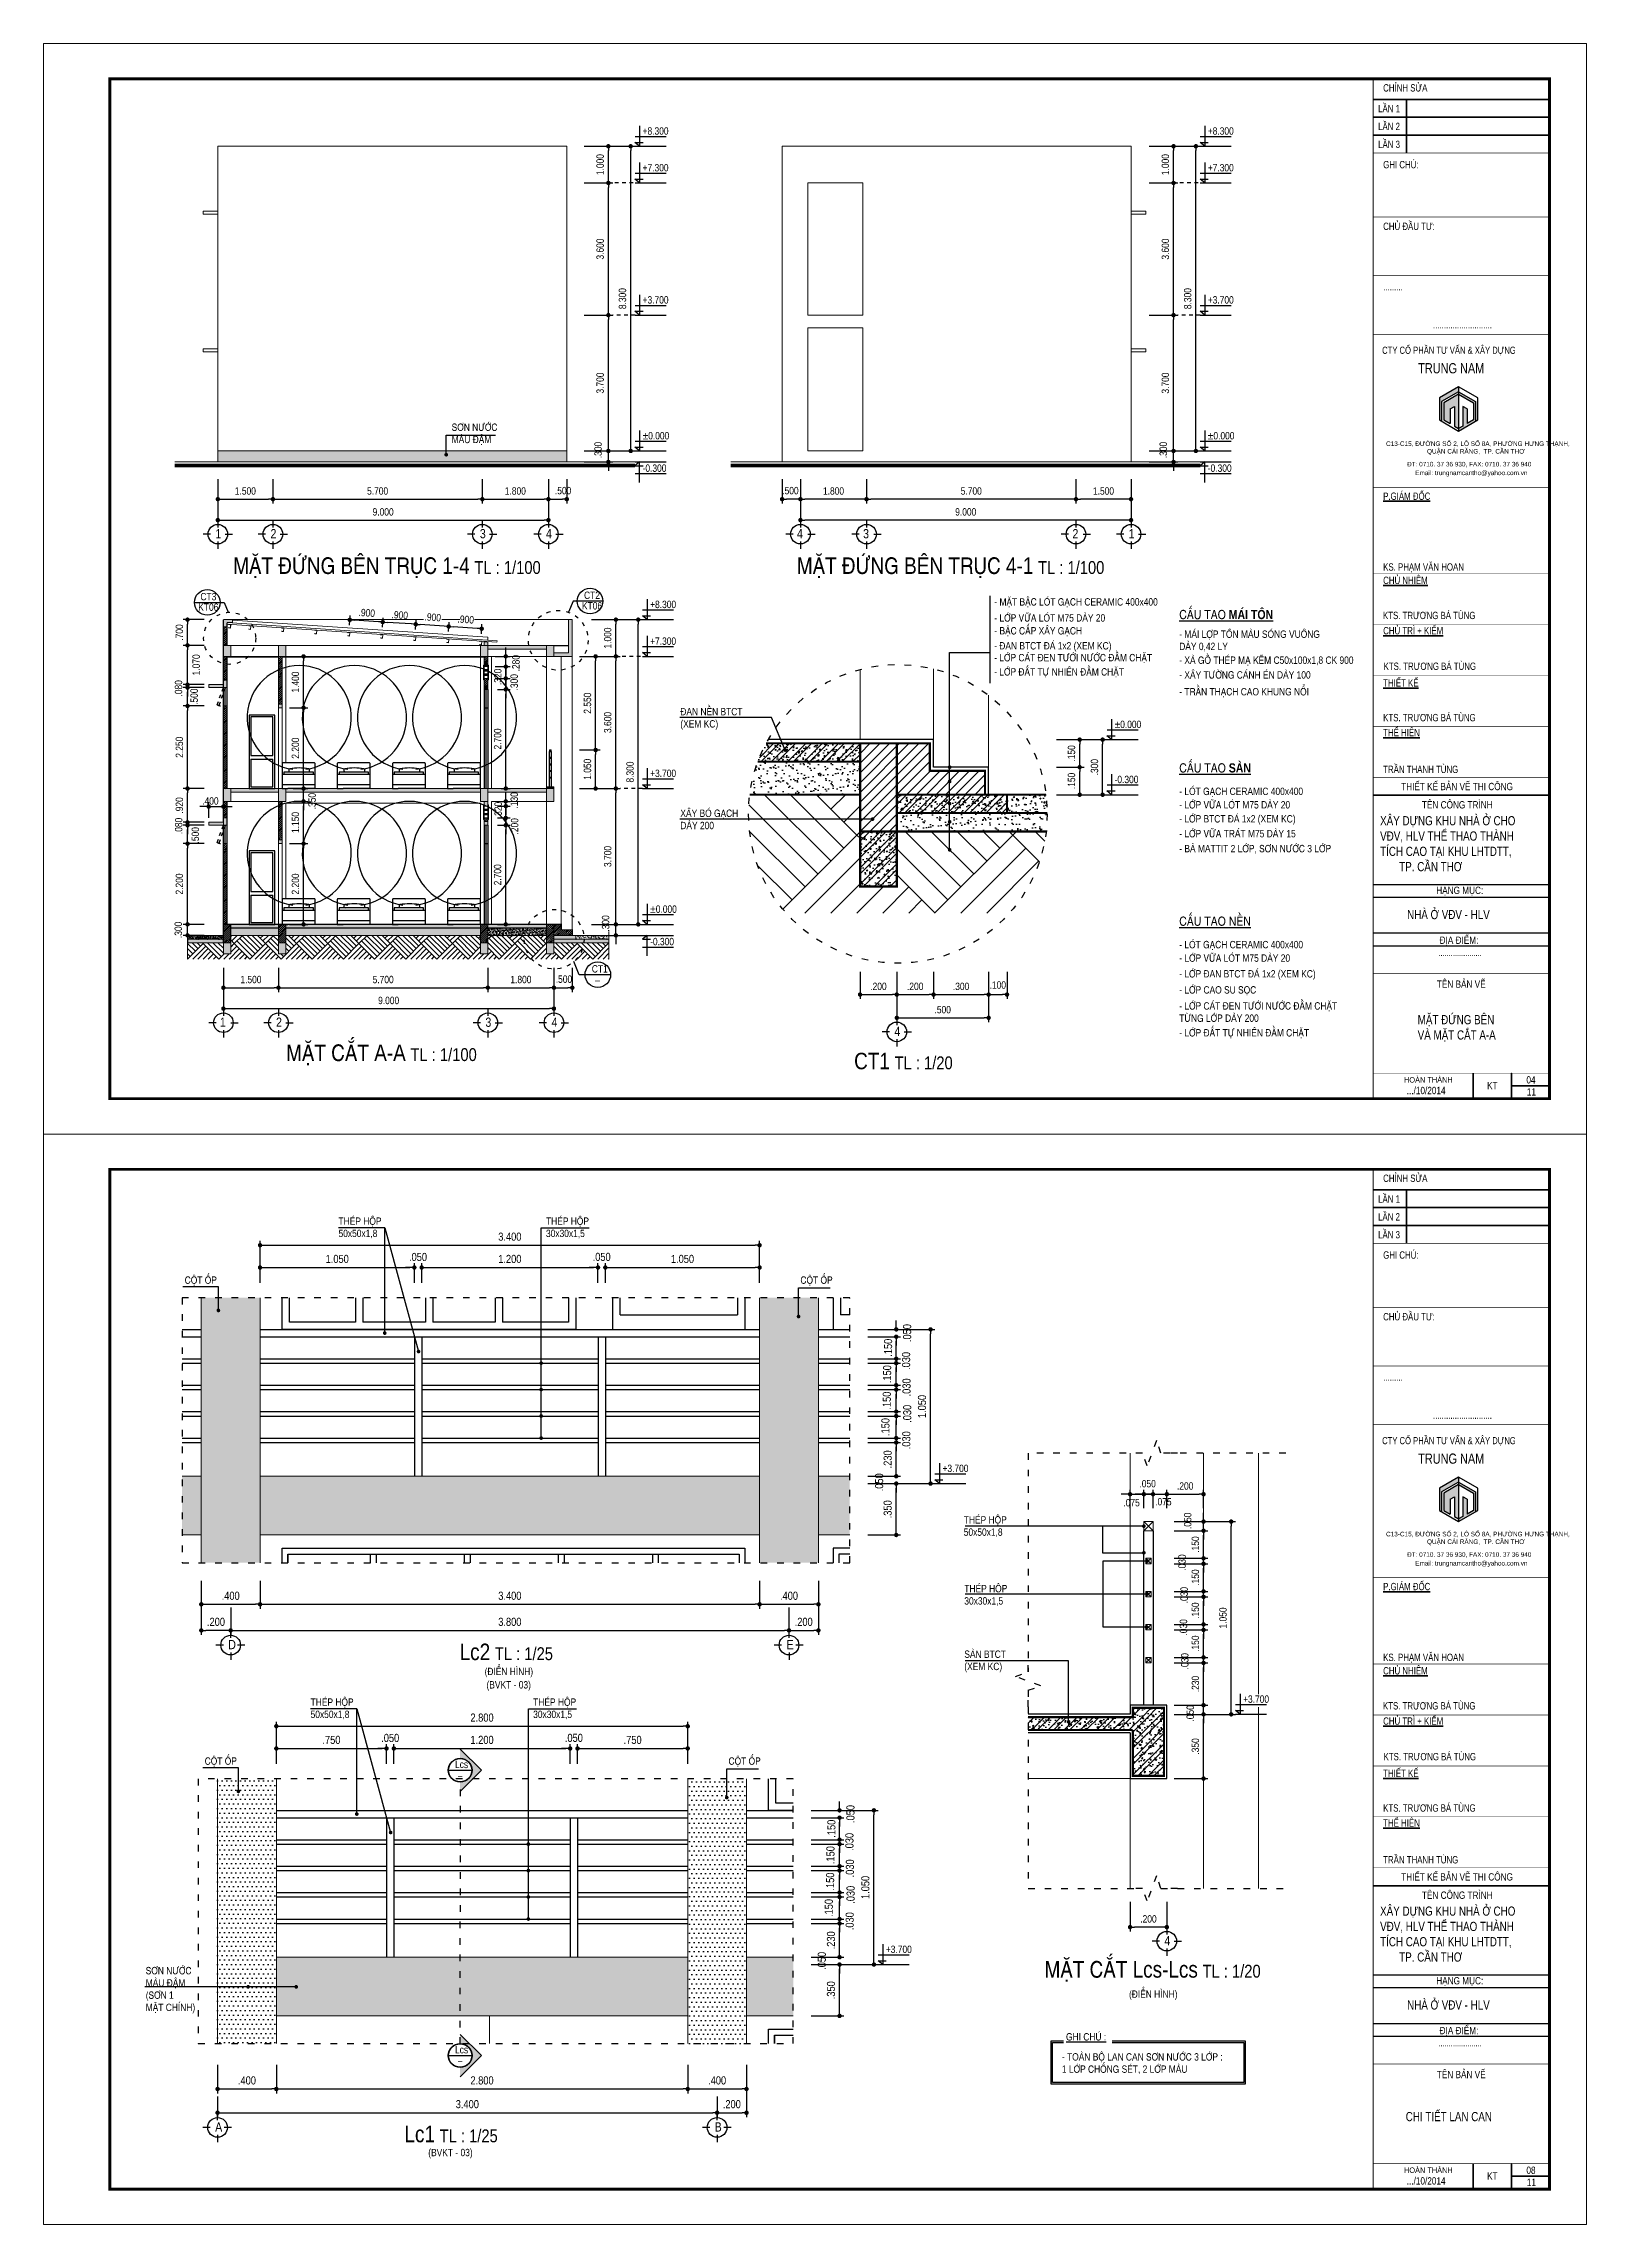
# Model space of a CAD drawing. Header units: millimetres. Extents: x 100 to 288, y -65 to 177.
# Drawn here: x 245.7 to 287.7, y 87.7 to 147.1 of the extents above; entities that cross this region are included whole.
import ezdxf

# ---------------------------------------------------------------- set-up
doc = ezdxf.new("R2010")
doc.units = ezdxf.units.MM
doc.header["$LTSCALE"] = 0.3
doc.header["$MEASUREMENT"] = 0
doc.header["$PDMODE"] = 2
doc.linetypes.add('ACAD_ISO03W100', pattern=[30, 12, -18])
doc.layers.get('0').update_dxf_attribs({"linetype": 'CONTINUOUS', "lineweight": 13})
doc.layers.get('DEFPOINTS').update_dxf_attribs({"linetype": 'CONTINUOUS', "lineweight": 13})
for name, color, linetype in [('CHU', 3, 'CONTINUOUS'), ('HACTH', 8, 'CONTINUOUS'), ('HATCH', 8, 'CONTINUOUS'), ('HATCH1', 8, 'CONTINUOUS'), ('LAYER 1', 1, 'CONTINUOUS'), ('LAYER 7', 7, 'CONTINUOUS'), ('LAYER1', 1, 'CONTINUOUS'), ('LAYER5', 5, 'CONTINUOUS'), ('LAYER7', 7, 'CONTINUOUS'), ('NETMANH', 44, 'CONTINUOUS'), ('THAY', 4, 'CONTINUOUS'), ('VB', 94, 'CONTINUOUS')]:
    doc.layers.add(name, color=color, linetype=linetype)
doc.layers.add('Layer6', color=7, linetype='CONTINUOUS', true_color=0xffe8a3)
doc.styles.add('HELVE-KT', font='VHELVCN.TTF')
doc.styles.add('VNI - HELVE', font='VBOOKMN.TTF', dxfattribs={"width": 0.8})
doc.dimstyles.new('1-100', dxfattribs={"dimtxt": 0.2, "dimasz": 0.12, "dimexe": 0.12, "dimexo": 0.2, "dimgap": 0.12, "dimtad": 1, "dimdec": 3, "dimzin": 4, "dimdsep": 46, "dimtxsty": 'HELVE-KT', "dimblk1": 'DOT', "dimblk2": 'DOT', "dimsah": 1, "dimcen": -0.18, "dimadec": 3, "dimazin": 0, "dimtfac": 1, "dimtdec": 3, "dimtmove": 2, "dimatfit": 3, "dimldrblk": 'DOT', "dimfxl": 0, "dimtolj": 1, "dimtzin": 4, "dimarcsym": 0})
doc.dimstyles.new('1-20', dxfattribs={"dimtxt": 0.2, "dimasz": 0.12, "dimexe": 0.12, "dimexo": 0.2, "dimgap": 0.12, "dimtad": 1, "dimdec": 3, "dimlfac": 0.2, "dimzin": 4, "dimdsep": 46, "dimtxsty": 'HELVE-KT', "dimblk1": 'DOT', "dimblk2": 'DOT', "dimsah": 1, "dimcen": -0.18, "dimadec": 3, "dimazin": 0, "dimtfac": 1, "dimtdec": 3, "dimtmove": 2, "dimatfit": 3, "dimldrblk": 'DOT', "dimfxl": 0, "dimtolj": 1, "dimtzin": 4, "dimarcsym": 0})
doc.dimstyles.new('1-25', dxfattribs={"dimtxt": 0.22, "dimasz": 0.12, "dimexe": 0.12, "dimexo": 0.2, "dimgap": 0.12, "dimtad": 1, "dimdec": 3, "dimlfac": 0.25, "dimzin": 4, "dimdsep": 46, "dimtxsty": 'HELVE-KT', "dimblk1": 'DOT', "dimblk2": 'DOT', "dimsah": 1, "dimcen": 0.18, "dimadec": 3, "dimazin": 0, "dimtfac": 1, "dimtdec": 3, "dimtofl": 0, "dimtmove": 2, "dimatfit": 3, "dimldrblk": 'DOT', "dimfxl": 0, "dimtolj": 1, "dimtzin": 4, "dimarcsym": 0})
pattern_1 = [(0, (487783.45961, -1363276.07608), (0.0625, 0.125), [0, -0.125])]
pattern_2 = [(0, (487739.81682, -1363262.9756), (0.0625, 0.125), [0, -0.125])]
pattern_3 = [(45, (273.98546, 96.64633), (-0.220971, 0.220971), []), (45, (273.98546, 96.80258), (-0.22097, 0.22097), [])]

msp = doc.modelspace()

# ---------------------------------------------------------------- texts
at = {"layer": 'LAYER 1', "linetype": 'Continuous', "ltscale": 0.4, "char_height": 0.2, "width": 10.8090428, "attachment_point": 1, "style": 'HELVE-KT'}
for s, insert in [('{\\H2.25x;MAËT ÑÖÙNG BEÂN TRUÏC 1-4}  {\\H1.75x;TL : 1/100}', (250.91071, 133.15042)), ('{\\H2.25x;MAËT ÑÖÙNG BEÂN TRUÏC 4-1}  {\\H1.75x;TL : 1/100}', (266.25515, 133.15042)), ('{\\H2.25x;MAËT CAÉT A-A}  {\\H1.75x;TL : 1/100}', (252.3506, 119.88278)), ('{\\H2.25x;CT1}  {\\H1.75x;TL : 1/20}', (267.8141, 119.65814)), ('{\\H2.25x;Lc2}  {\\H1.75x;TL : 1/25}', (257.07399, 103.56448)), ('{\\H2.25x;MAËT CAÉT Lcs-Lcs}  {\\H1.75x;TL : 1/20}', (272.9977, 94.91661)), ('{\\H2.25x;Lc1}  {\\H1.75x;TL : 1/25}', (255.57112, 90.43182))]:
    msp.add_mtext(s, dxfattribs=dict(at, insert=insert))
at = {"layer": 'LAYER 1', "ltscale": 1000, "char_height": 0.18, "width": 3.5586, "attachment_point": 1, "style": 'HELVE-KT'}
for insert in [(257.03049, 100.17333), (257.03049, 92.40232)]:
    msp.add_mtext('_', dxfattribs=dict(at, insert=insert))
at = {"layer": 'LAYER 7', "lineweight": 35, "width": 5.3196514, "attachment_point": 1, "style": 'VNI - HELVE'}
for s, insert, char_height in [('MAËT ÑÖÙNG BEÂN\\PVAØ MAËT CAÉT A-A', (283.15683, 120.68458), 0.25), ('{\\fVNI-Helve|b0|i0|c0|p2;04}', (286.11666, 119.02004), 0.2), (' CHI TIEÁT LAN CAN', (282.75676, 90.80682), 0.25), ('{\\fVNI-Helve|b0|i0|c0|p2;08}', (286.11666, 89.32004), 0.2)]:
    msp.add_mtext(s, dxfattribs=dict(at, insert=insert, char_height=char_height))
at = {"layer": 'LAYER1', "linetype": 'Continuous', "ltscale": 0.05, "style": 'HELVE-KT'}
for s, insert, char_height, width, attachment_point in [('+8.300', (262.05477, 144.86542), 0.2, 15.1845217, 1), ('+8.300', (277.4419, 144.86542), 0.2, 15.1845217, 1), ('+7.300', (262.05477, 143.86542), 0.2, 15.1845217, 1), ('+7.300', (277.4419, 143.86542), 0.2, 15.1845217, 1), ('+3.700', (262.05477, 140.26542), 0.2, 15.1845217, 1), ('+3.700', (277.4419, 140.26542), 0.2, 15.1845217, 1), ('SÔN NÖÔÙC \\PMAØU ÑAÄM', (256.85672, 136.79706), 0.2, 17.4622, 1), ('±0.000', (262.05477, 136.56542), 0.2, 15.1845217, 1), ('±0.000', (277.4419, 136.56542), 0.2, 15.1845217, 1), ('-0.300', (262.05477, 135.68205), 0.2, 15.1845217, 1), ('-0.300', (277.4419, 135.68205), 0.2, 15.1845217, 1), ('1', (250.42548, 133.92198), 0.25, 13.0973333, 1), ('2', (251.92548, 133.92198), 0.25, 13.0973333, 1), ('3', (257.62548, 133.92198), 0.25, 13.0973333, 1), ('4', (259.42548, 133.92198), 0.25, 13.0973333, 1), ('4', (266.41777, 133.92198), 0.25, 13.0973333, 3), ('3', (268.21777, 133.92198), 0.25, 13.0973333, 3), ('2', (273.91777, 133.92198), 0.25, 13.0973333, 3), ('1', (275.28742, 133.92198), 0.25, 13.0973333, 1), ('KT06', (249.95853, 131.69294), 0.2, 2.9748386, 7), ('CT3', (250.01787, 131.97998), 0.2, 2.9748386, 7), ('KT06', (260.40494, 131.72986), 0.2, 2.9748386, 7), ('CT2', (260.46109, 132.0169), 0.2, 2.9748386, 7), ('+8.300', (262.26036, 131.97023), 0.2, 15.1845217, 1), ('+7.300', (262.26036, 130.97023), 0.2, 15.1845217, 1), ('ÑAN NEÀN BTCT\\P(XEM KC)', (263.0828, 129.0496), 0.2, 17.4622, 1), ('±0.000', (274.90455, 128.70256), 0.2, 15.1845217, 1), ('+3.700', (262.26036, 127.37023), 0.2, 15.1845217, 1), ('-0.300', (274.90455, 127.20256), 0.2, 15.1845217, 1), ('XAÂY BOÙ GAÏCH \\PDAØY 200', (263.0828, 126.28178), 0.2, 17.4622, 1), ('±0.000', (262.26036, 123.67023), 0.2, 15.1845217, 1), ('-0.300', (262.26036, 122.78686), 0.2, 15.1845217, 1), ('CT1', (260.6731, 121.84087), 0.2, 2.9748386, 7), ('_', (260.76286, 121.60454), 0.2, 2.9748386, 7), ('1', (250.70702, 120.6155), 0.25, 13.0973333, 3), ('2', (252.07666, 120.6155), 0.25, 13.0973333, 1), ('3', (257.77666, 120.6155), 0.25, 13.0973333, 1), ('4', (259.57666, 120.6155), 0.25, 13.0973333, 1), ('4', (268.91098, 120.36546), 0.25, 13.0973333, 1), ('THEÙP HOÄP \\P50x50x1,8', (253.77699, 114.60109), 0.2, 5.2618645, 7), ('THEÙP HOÄP \\P30x30x1,5', (259.42524, 114.60109), 0.2, 5.2618645, 7), ('COÄT OÁP ', (249.58979, 113.31594), 0.2, 5.2618645, 7), ('COÄT OÁP ', (266.35278, 113.31594), 0.2, 5.2618645, 7), ('+3.700', (270.21968, 108.43852), 0.2, 15.1845217, 1), ('THEÙP HOÄP \\P50x50x1,8', (270.79864, 106.46466), 0.2, 5.2618645, 7), ('THEÙP HOÄP \\P30x30x1,5', (270.81377, 104.5908), 0.2, 5.2618645, 7), ('D', (250.77596, 103.66274), 0.25, 13.0973333, 1), ('E', (265.97596, 103.66274), 0.25, 13.0973333, 1), ('SAØN BTCT\\P(XEM KC)', (270.81377, 102.78318), 0.2, 5.2618645, 7), ('(ÑIEÅN HÌNH)', (257.75327, 102.64675), 0.2, 5.2618645, 7), ('(BVKT - 03)', (257.80533, 102.28163), 0.2, 5.2618645, 7), ('THEÙP HOÄP \\P50x50x1,8', (253.01683, 101.50062), 0.2, 5.2618645, 7), ('THEÙP HOÄP \\P30x30x1,5', (259.07637, 101.50062), 0.2, 5.2618645, 7), ('+3.700', (278.40363, 102.15335), 0.2, 15.1845217, 1), ('COÄT OÁP ', (250.13421, 100.21546), 0.2, 5.2618645, 7), ('COÄT OÁP ', (264.39556, 100.21546), 0.2, 5.2618645, 7), ('+3.700', (268.67711, 95.33805), 0.2, 15.1845217, 1), ('4', (276.26154, 95.59831), 0.25, 13.0973333, 1), ('SÔN NÖÔÙC \\PMAØU ÑAÄM \\P(SÔN 1 \\PMAËT CHÍNH)', (248.52787, 93.49636), 0.2, 5.2618645, 7), ('(ÑIEÅN HÌNH)', (275.29671, 93.85622), 0.2, 5.2618645, 7), ('{\\LGHI CHUÙ :}', (273.58255, 92.75124), 0.2, 5.5638785, 7), ('- TOAØN BOÄ LAN CAN SÔN NÖÔÙC 3 LÔÙP : \\P1 LÔÙP CHOÁNG SEÙT, 2 LÔÙP MAØU', (273.47046, 91.83706), 0.2, 5.5638785, 7), ('A', (250.41875, 90.52483), 0.25, 13.0973333, 1), ('B', (264.01875, 90.52483), 0.25, 13.0973333, 1), ('(BVKT - 03)', (256.21962, 89.54265), 0.2, 5.2618645, 7)]:
    msp.add_mtext(s, dxfattribs=dict(at, insert=insert, char_height=char_height, width=width, attachment_point=attachment_point))
at = {"layer": 'LAYER1', "ltscale": 1000, "char_height": 0.2, "attachment_point": 1, "style": 'HELVE-KT'}
for s, insert, width in [('- MAËT BAÄC LOÙT GAÏCH CERAMIC 400x400', (271.63096, 132.039), 5.9235573), ('- LÔÙP VÖÕA LOÙT M75 DAØY 20', (271.63096, 131.60215), 4.5048743), ('- BAÄC CAÁP XAÂY GAÏCH ', (271.63096, 131.25198), 5.8704204), ('- ÑAN BTCT ÑAÙ 1x2 (XEM KC)', (271.62614, 130.84342), 6.9867868), ('Lcs', (256.94887, 100.37434), 3.5586), ('Lcs', (256.94887, 92.60334), 3.5586)]:
    msp.add_mtext(s, dxfattribs=dict(at, insert=insert, width=width))
at = {"layer": 'LAYER1', "attachment_point": 1, "style": 'HELVE-KT'}
for s, insert, char_height, width in [('{\\fVNI-Helve-Condense|b1|i0|c0|p2;\\LCAÁU TAÏO MAÙI TOÂN }', (276.66491, 131.71943), 0.25, 18.3623642), ('- MAÙI LÔÏP TOÂN MAØU SOÙNG VUOÂNG \\PDAØY 0,42 LY', (276.66491, 131.15992), 0.2, 18.3623642), ('- LÔÙP CAÙT ÑEN TÖÔÙI NÖÔÙC ÑAÀM CHAËT ', (271.62614, 130.52028), 0.2, 22.9529552), ('- LÔÙP ÑAÁT TÖÏ NHIEÂN ÑAÀM CHAËT', (271.62614, 130.13284), 0.2, 22.9529552), ('- XAØ GOÀ THEÙP MAÏ KEÕM C50x100x1,8 CK 900', (276.66491, 130.45173), 0.2, 18.3623642), ('- XAÂY TÖÔØNG CAÙNH EÙN DAØY 100 ', (276.66491, 130.05015), 0.2, 18.3623642), ('- TRAÀN THAÏCH CAO KHUNG NOÅI', (276.66491, 129.59192), 0.2, 18.3623642), ('{\\fVNI-Helve-Condense|b1|i0|c0|p2;\\LCAÁU TAÏO SAØN}', (276.66491, 127.5423), 0.25, 22.034837), ('- LOÙT GAÏCH CERAMIC 400x400', (276.66491, 126.8793), 0.2, 22.034837), ('- LÔÙP VÖÕA LOÙT M75 DAØY 20', (276.66491, 126.51213), 0.2, 22.034837), ('- LÔÙP BTCT ÑAÙ 1x2 (XEM KC)', (276.66491, 126.13025), 0.2, 22.034837), ('- LÔÙP VÖÕA TRAÙT M75 DAØY 15', (276.66491, 125.72636), 0.2, 22.034837), ('- BAØ MATTIT 2 LÔÙP, SÔN NÖÔÙC 3 LÔÙP', (276.66491, 125.31863), 0.2, 22.034837), ('{\\fVNI-Helve-Condense|b1|i0|c0|p2;\\LCAÁU TAÏO NEÀN }', (276.66491, 123.3673), 0.25, 22.034837), ('- LOÙT GAÏCH CERAMIC 400x400', (276.66491, 122.7043), 0.2, 22.034837), ('- LÔÙP VÖÕA LOÙT M75 DAØY 20', (276.66491, 122.33714), 0.2, 22.034837), ('- LÔÙP ÑAN BTCT ÑAÙ 1x2 (XEM KC)', (276.66491, 121.90844), 0.2, 22.034837), ('- LÔÙP CAO SU SOÏC', (276.66491, 121.47054), 0.2, 22.034837), ('- LÔÙP CAÙT ÑEN TÖÔÙI NÖÔÙC ÑAÀM CHAËT \\PTÖØNG LÔÙP DAØY 200', (276.66491, 121.03391), 0.2, 22.034837), ('- LÔÙP ÑAÁT TÖÏ NHIEÂN ÑAÀM CHAËT', (276.66491, 120.30278), 0.2, 22.034837)]:
    msp.add_mtext(s, dxfattribs=dict(at, insert=insert, char_height=char_height, width=width))

# ---------------------------------------------------------------- blocks, each defined once
blk = doc.blocks.new('_DOT')
at = {"color": 0, "linetype": 'ByBlock'}
blk.add_line((-0.5, 0), (-1, 0), dxfattribs=at)
at = {"color": 0, "linetype": 'ByBlock', "const_width": 0.5}
blk.add_lwpolyline([(-0.25, 0, 1), (0.25, 0, 1)], format="xyb", close=True, dxfattribs=at)
blk = doc.blocks.new('*D467')
at = {"layer": 'DEFPOINTS', "color": 0, "lineweight": -2, "ltscale": 5}
for p in [(250.491, 135.479), (251.991, 135.479), (251.991, 134.737)]:
    blk.add_point(p, dxfattribs=at)
at = {"layer": 'LAYER 1', "color": 0, "lineweight": -2, "ltscale": 5}
for p, q in [((250.491, 135.279), (250.491, 134.617)), ((251.991, 135.279), (251.991, 134.617)), ((250.611, 134.737), (251.871, 134.737))]:
    blk.add_line(p, q, dxfattribs=at)
at = {"layer": 'LAYER 1', "color": 0, "lineweight": -2, "ltscale": 5, "xscale": 0.12, "yscale": 0.12, "zscale": 0.12, "rotation": 180}
blk.add_blockref('_DOT', (250.491, 134.737), dxfattribs=at)
at = {"layer": 'LAYER 1', "color": 0, "lineweight": -2, "ltscale": 5, "xscale": 0.12, "yscale": 0.12, "zscale": 0.12}
blk.add_blockref('_DOT', (251.991, 134.737), dxfattribs=at)
at = {"layer": 'LAYER 1', "color": 0, "ltscale": 5, "insert": (251.241, 134.959), "char_height": 0.2, "attachment_point": 5, "style": 'HELVE-KT'}
blk.add_mtext('\\A1;1.500', dxfattribs=at)
blk = doc.blocks.new('*D468')
at = {"layer": 'DEFPOINTS', "color": 0, "lineweight": -2, "ltscale": 5}
for p in [(251.991, 135.479), (257.691, 135.479), (257.691, 134.737)]:
    blk.add_point(p, dxfattribs=at)
at = {"layer": 'LAYER 1', "color": 0, "lineweight": -2, "ltscale": 5}
for p, q in [((251.991, 135.279), (251.991, 134.617)), ((257.691, 135.279), (257.691, 134.617)), ((252.111, 134.737), (257.571, 134.737))]:
    blk.add_line(p, q, dxfattribs=at)
at = {"layer": 'LAYER 1', "color": 0, "lineweight": -2, "ltscale": 5, "xscale": 0.12, "yscale": 0.12, "zscale": 0.12, "rotation": 180}
blk.add_blockref('_DOT', (251.991, 134.737), dxfattribs=at)
at = {"layer": 'LAYER 1', "color": 0, "lineweight": -2, "ltscale": 5, "xscale": 0.12, "yscale": 0.12, "zscale": 0.12}
blk.add_blockref('_DOT', (257.691, 134.737), dxfattribs=at)
at = {"layer": 'LAYER 1', "color": 0, "ltscale": 5, "insert": (254.841, 134.959), "char_height": 0.2, "attachment_point": 5, "style": 'HELVE-KT'}
blk.add_mtext('\\A1;5.700', dxfattribs=at)
blk = doc.blocks.new('*D469')
at = {"layer": 'DEFPOINTS', "color": 0, "lineweight": -2, "ltscale": 5}
for p in [(257.691, 135.479), (259.491, 135.479), (259.491, 134.737)]:
    blk.add_point(p, dxfattribs=at)
at = {"layer": 'LAYER 1', "color": 0, "lineweight": -2, "ltscale": 5}
for p, q in [((257.691, 135.279), (257.691, 134.617)), ((259.491, 135.279), (259.491, 134.617)), ((257.811, 134.737), (259.371, 134.737))]:
    blk.add_line(p, q, dxfattribs=at)
at = {"layer": 'LAYER 1', "color": 0, "lineweight": -2, "ltscale": 5, "xscale": 0.12, "yscale": 0.12, "zscale": 0.12, "rotation": 180}
blk.add_blockref('_DOT', (257.691, 134.737), dxfattribs=at)
at = {"layer": 'LAYER 1', "color": 0, "lineweight": -2, "ltscale": 5, "xscale": 0.12, "yscale": 0.12, "zscale": 0.12}
blk.add_blockref('_DOT', (259.491, 134.737), dxfattribs=at)
at = {"layer": 'LAYER 1', "color": 0, "ltscale": 5, "insert": (258.591, 134.959), "char_height": 0.2, "attachment_point": 5, "style": 'HELVE-KT'}
blk.add_mtext('\\A1;1.800', dxfattribs=at)
blk = doc.blocks.new('*D470')
at = {"layer": 'DEFPOINTS', "color": 0, "lineweight": -2, "ltscale": 5}
for p in [(250.491, 134.884), (259.491, 134.884), (259.491, 134.167)]:
    blk.add_point(p, dxfattribs=at)
at = {"layer": 'LAYER 1', "color": 0, "lineweight": -2, "ltscale": 5}
for p, q in [((250.491, 134.684), (250.491, 134.047)), ((259.491, 134.684), (259.491, 134.047)), ((250.611, 134.167), (259.371, 134.167))]:
    blk.add_line(p, q, dxfattribs=at)
at = {"layer": 'LAYER 1', "color": 0, "lineweight": -2, "ltscale": 5, "xscale": 0.12, "yscale": 0.12, "zscale": 0.12, "rotation": 180}
blk.add_blockref('_DOT', (250.491, 134.167), dxfattribs=at)
at = {"layer": 'LAYER 1', "color": 0, "lineweight": -2, "ltscale": 5, "xscale": 0.12, "yscale": 0.12, "zscale": 0.12}
blk.add_blockref('_DOT', (259.491, 134.167), dxfattribs=at)
at = {"layer": 'LAYER 1', "color": 0, "ltscale": 5, "insert": (254.991, 134.389), "char_height": 0.2, "attachment_point": 5, "style": 'HELVE-KT'}
blk.add_mtext('\\A1;9.000', dxfattribs=at)
blk = doc.blocks.new('*D471')
at = {"layer": 'DEFPOINTS', "color": 0, "lineweight": -2, "ltscale": 5}
for p in [(259.491, 135.479), (259.991, 135.479), (259.991, 134.737)]:
    blk.add_point(p, dxfattribs=at)
at = {"layer": 'LAYER 1', "color": 0, "lineweight": -2, "ltscale": 5}
for p, q in [((259.491, 135.279), (259.491, 134.617)), ((259.991, 135.279), (259.991, 134.617)), ((259.611, 134.737), (259.871, 134.737))]:
    blk.add_line(p, q, dxfattribs=at)
at = {"layer": 'LAYER 1', "color": 0, "lineweight": -2, "ltscale": 5, "xscale": 0.12, "yscale": 0.12, "zscale": 0.12, "rotation": 180}
blk.add_blockref('_DOT', (259.491, 134.737), dxfattribs=at)
at = {"layer": 'LAYER 1', "color": 0, "lineweight": -2, "ltscale": 5, "xscale": 0.12, "yscale": 0.12, "zscale": 0.12}
blk.add_blockref('_DOT', (259.991, 134.737), dxfattribs=at)
at = {"layer": 'LAYER 1', "color": 0, "ltscale": 5, "insert": (259.891, 134.969), "char_height": 0.2, "attachment_point": 5, "style": 'HELVE-KT'}
blk.add_mtext('\\A1;.500', dxfattribs=at)
blk = doc.blocks.new('*D472')
at = {"layer": 'DEFPOINTS', "color": 0, "lineweight": -2, "ltscale": 5}
for p in [(260.261, 136.05), (261.123, 136.05), (260.261, 135.75)]:
    blk.add_point(p, dxfattribs=at)
at = {"layer": 'LAYER 1', "color": 0, "lineweight": -2, "ltscale": 5}
for p, q in [((260.461, 136.05), (261.243, 136.05)), ((261.123, 136.17), (261.123, 136.29)), ((261.123, 135.75), (261.123, 136.05)), ((260.461, 135.75), (261.243, 135.75)), ((261.123, 135.63), (261.123, 135.51))]:
    blk.add_line(p, q, dxfattribs=at)
at = {"layer": 'LAYER 1', "color": 0, "lineweight": -2, "ltscale": 5, "xscale": 0.12, "yscale": 0.12, "zscale": 0.12}
for p, rotation in [((261.123, 136.05), 270), ((261.123, 135.75), 90)]:
    blk.add_blockref('_DOT', p, dxfattribs=dict(at, rotation=rotation))
at = {"layer": 'LAYER 1', "color": 0, "ltscale": 5, "insert": (260.844, 136.075), "char_height": 0.2, "attachment_point": 5, "rotation": 90, "style": 'HELVE-KT'}
blk.add_mtext('\\A1;.300', dxfattribs=at)
blk = doc.blocks.new('*D473')
at = {"layer": 'DEFPOINTS', "color": 0, "lineweight": -2, "ltscale": 5}
for p in [(260.261, 139.75), (261.123, 139.75), (260.261, 136.05)]:
    blk.add_point(p, dxfattribs=at)
at = {"layer": 'LAYER 1', "color": 0, "lineweight": -2, "ltscale": 5}
for p, q in [((260.461, 139.75), (261.243, 139.75)), ((261.123, 136.17), (261.123, 139.63)), ((260.461, 136.05), (261.243, 136.05))]:
    blk.add_line(p, q, dxfattribs=at)
at = {"layer": 'LAYER 1', "color": 0, "lineweight": -2, "ltscale": 5, "xscale": 0.12, "yscale": 0.12, "zscale": 0.12}
for p, rotation in [((261.123, 139.75), 90), ((261.123, 136.05), 270)]:
    blk.add_blockref('_DOT', p, dxfattribs=dict(at, rotation=rotation))
at = {"layer": 'LAYER 1', "color": 0, "ltscale": 5, "insert": (260.9, 137.9), "char_height": 0.2, "attachment_point": 5, "rotation": 90, "style": 'HELVE-KT'}
blk.add_mtext('\\A1;3.700', dxfattribs=at)
blk = doc.blocks.new('*D474')
at = {"layer": 'DEFPOINTS', "color": 0, "lineweight": -2, "ltscale": 5}
for p in [(260.261, 143.35), (261.123, 143.35), (260.261, 139.75)]:
    blk.add_point(p, dxfattribs=at)
at = {"layer": 'LAYER 1', "color": 0, "lineweight": -2, "ltscale": 5}
for p, q in [((260.461, 143.35), (261.243, 143.35)), ((261.123, 139.87), (261.123, 143.23)), ((260.461, 139.75), (261.243, 139.75))]:
    blk.add_line(p, q, dxfattribs=at)
at = {"layer": 'LAYER 1', "color": 0, "lineweight": -2, "ltscale": 5, "xscale": 0.12, "yscale": 0.12, "zscale": 0.12}
for p, rotation in [((261.123, 143.35), 90), ((261.123, 139.75), 270)]:
    blk.add_blockref('_DOT', p, dxfattribs=dict(at, rotation=rotation))
at = {"layer": 'LAYER 1', "color": 0, "ltscale": 5, "insert": (260.9, 141.55), "char_height": 0.2, "attachment_point": 5, "rotation": 90, "style": 'HELVE-KT'}
blk.add_mtext('\\A1;3.600', dxfattribs=at)
blk = doc.blocks.new('*D475')
at = {"layer": 'DEFPOINTS', "color": 0, "lineweight": -2, "ltscale": 5}
for p in [(260.261, 144.35), (261.123, 144.35), (260.261, 143.35)]:
    blk.add_point(p, dxfattribs=at)
at = {"layer": 'LAYER 1', "color": 0, "lineweight": -2, "ltscale": 5}
for p, q in [((260.461, 144.35), (261.243, 144.35)), ((261.123, 143.47), (261.123, 144.23)), ((260.461, 143.35), (261.243, 143.35))]:
    blk.add_line(p, q, dxfattribs=at)
at = {"layer": 'LAYER 1', "color": 0, "lineweight": -2, "ltscale": 5, "xscale": 0.12, "yscale": 0.12, "zscale": 0.12}
for p, rotation in [((261.123, 144.35), 90), ((261.123, 143.35), 270)]:
    blk.add_blockref('_DOT', p, dxfattribs=dict(at, rotation=rotation))
at = {"layer": 'LAYER 1', "color": 0, "ltscale": 5, "insert": (260.9, 143.85), "char_height": 0.2, "attachment_point": 5, "rotation": 90, "style": 'HELVE-KT'}
blk.add_mtext('\\A1;1.000', dxfattribs=at)
blk = doc.blocks.new('*D476')
at = {"layer": 'DEFPOINTS', "color": 0, "lineweight": -2, "ltscale": 5}
for p in [(260.946, 144.35), (261.731, 144.35), (260.946, 136.05)]:
    blk.add_point(p, dxfattribs=at)
at = {"layer": 'LAYER 1', "color": 0, "lineweight": -2, "ltscale": 5}
for p, q in [((261.146, 144.35), (261.851, 144.35)), ((261.731, 136.17), (261.731, 144.23)), ((261.146, 136.05), (261.851, 136.05))]:
    blk.add_line(p, q, dxfattribs=at)
at = {"layer": 'LAYER 1', "color": 0, "lineweight": -2, "ltscale": 5, "xscale": 0.12, "yscale": 0.12, "zscale": 0.12}
for p, rotation in [((261.731, 144.35), 90), ((261.731, 136.05), 270)]:
    blk.add_blockref('_DOT', p, dxfattribs=dict(at, rotation=rotation))
at = {"layer": 'LAYER 1', "color": 0, "ltscale": 5, "insert": (261.508, 140.2), "char_height": 0.2, "attachment_point": 5, "rotation": 90, "style": 'HELVE-KT'}
blk.add_mtext('\\A1;8.300', dxfattribs=at)
blk = doc.blocks.new('*D477')
at = {"layer": 'DEFPOINTS', "color": 0, "lineweight": -2, "ltscale": 5}
for p in [(273.853, 135.479), (275.353, 135.479), (273.853, 134.737)]:
    blk.add_point(p, dxfattribs=at)
at = {"layer": 'LAYER 1', "color": 0, "lineweight": -2, "ltscale": 5}
for p, q in [((273.853, 135.279), (273.853, 134.617)), ((275.353, 135.279), (275.353, 134.617)), ((275.233, 134.737), (273.973, 134.737))]:
    blk.add_line(p, q, dxfattribs=at)
at = {"layer": 'LAYER 1', "color": 0, "lineweight": -2, "ltscale": 5, "xscale": 0.12, "yscale": 0.12, "zscale": 0.12, "rotation": 180}
blk.add_blockref('_DOT', (273.853, 134.737), dxfattribs=at)
at = {"layer": 'LAYER 1', "color": 0, "lineweight": -2, "ltscale": 5, "xscale": 0.12, "yscale": 0.12, "zscale": 0.12}
blk.add_blockref('_DOT', (275.353, 134.737), dxfattribs=at)
at = {"layer": 'LAYER 1', "color": 0, "ltscale": 5, "insert": (274.603, 134.959), "char_height": 0.2, "attachment_point": 5, "style": 'HELVE-KT'}
blk.add_mtext('\\A1;1.500', dxfattribs=at)
blk = doc.blocks.new('*D478')
at = {"layer": 'DEFPOINTS', "color": 0, "lineweight": -2, "ltscale": 5}
for p in [(268.153, 135.479), (273.853, 135.479), (268.153, 134.737)]:
    blk.add_point(p, dxfattribs=at)
at = {"layer": 'LAYER 1', "color": 0, "lineweight": -2, "ltscale": 5}
for p, q in [((268.153, 135.279), (268.153, 134.617)), ((273.853, 135.279), (273.853, 134.617)), ((273.733, 134.737), (268.273, 134.737))]:
    blk.add_line(p, q, dxfattribs=at)
at = {"layer": 'LAYER 1', "color": 0, "lineweight": -2, "ltscale": 5, "xscale": 0.12, "yscale": 0.12, "zscale": 0.12, "rotation": 180}
blk.add_blockref('_DOT', (268.153, 134.737), dxfattribs=at)
at = {"layer": 'LAYER 1', "color": 0, "lineweight": -2, "ltscale": 5, "xscale": 0.12, "yscale": 0.12, "zscale": 0.12}
blk.add_blockref('_DOT', (273.853, 134.737), dxfattribs=at)
at = {"layer": 'LAYER 1', "color": 0, "ltscale": 5, "insert": (271.003, 134.959), "char_height": 0.2, "attachment_point": 5, "style": 'HELVE-KT'}
blk.add_mtext('\\A1;5.700', dxfattribs=at)
blk = doc.blocks.new('*D479')
at = {"layer": 'DEFPOINTS', "color": 0, "lineweight": -2, "ltscale": 5}
for p in [(266.353, 135.479), (268.153, 135.479), (266.353, 134.737)]:
    blk.add_point(p, dxfattribs=at)
at = {"layer": 'LAYER 1', "color": 0, "lineweight": -2, "ltscale": 5}
for p, q in [((266.353, 135.279), (266.353, 134.617)), ((268.153, 135.279), (268.153, 134.617)), ((268.033, 134.737), (266.473, 134.737))]:
    blk.add_line(p, q, dxfattribs=at)
at = {"layer": 'LAYER 1', "color": 0, "lineweight": -2, "ltscale": 5, "xscale": 0.12, "yscale": 0.12, "zscale": 0.12, "rotation": 180}
blk.add_blockref('_DOT', (266.353, 134.737), dxfattribs=at)
at = {"layer": 'LAYER 1', "color": 0, "lineweight": -2, "ltscale": 5, "xscale": 0.12, "yscale": 0.12, "zscale": 0.12}
blk.add_blockref('_DOT', (268.153, 134.737), dxfattribs=at)
at = {"layer": 'LAYER 1', "color": 0, "ltscale": 5, "insert": (267.253, 134.959), "char_height": 0.2, "attachment_point": 5, "style": 'HELVE-KT'}
blk.add_mtext('\\A1;1.800', dxfattribs=at)
blk = doc.blocks.new('*D480')
at = {"layer": 'DEFPOINTS', "color": 0, "lineweight": -2, "ltscale": 5}
for p in [(266.353, 134.884), (275.353, 134.884), (266.353, 134.167)]:
    blk.add_point(p, dxfattribs=at)
at = {"layer": 'LAYER 1', "color": 0, "lineweight": -2, "ltscale": 5}
for p, q in [((266.353, 134.684), (266.353, 134.047)), ((275.353, 134.684), (275.353, 134.047)), ((275.233, 134.167), (266.473, 134.167))]:
    blk.add_line(p, q, dxfattribs=at)
at = {"layer": 'LAYER 1', "color": 0, "lineweight": -2, "ltscale": 5, "xscale": 0.12, "yscale": 0.12, "zscale": 0.12, "rotation": 180}
blk.add_blockref('_DOT', (266.353, 134.167), dxfattribs=at)
at = {"layer": 'LAYER 1', "color": 0, "lineweight": -2, "ltscale": 5, "xscale": 0.12, "yscale": 0.12, "zscale": 0.12}
blk.add_blockref('_DOT', (275.353, 134.167), dxfattribs=at)
at = {"layer": 'LAYER 1', "color": 0, "ltscale": 5, "insert": (270.853, 134.389), "char_height": 0.2, "attachment_point": 5, "style": 'HELVE-KT'}
blk.add_mtext('\\A1;9.000', dxfattribs=at)
blk = doc.blocks.new('*D481')
at = {"layer": 'DEFPOINTS', "color": 0, "lineweight": -2, "ltscale": 5}
for p in [(265.853, 135.479), (266.353, 135.479), (265.853, 134.737)]:
    blk.add_point(p, dxfattribs=at)
at = {"layer": 'LAYER 1', "color": 0, "lineweight": -2, "ltscale": 5}
for p, q in [((265.853, 135.279), (265.853, 134.617)), ((266.353, 135.279), (266.353, 134.617)), ((266.233, 134.737), (265.973, 134.737))]:
    blk.add_line(p, q, dxfattribs=at)
at = {"layer": 'LAYER 1', "color": 0, "lineweight": -2, "ltscale": 5, "xscale": 0.12, "yscale": 0.12, "zscale": 0.12, "rotation": 180}
blk.add_blockref('_DOT', (265.853, 134.737), dxfattribs=at)
at = {"layer": 'LAYER 1', "color": 0, "lineweight": -2, "ltscale": 5, "xscale": 0.12, "yscale": 0.12, "zscale": 0.12}
blk.add_blockref('_DOT', (266.353, 134.737), dxfattribs=at)
at = {"layer": 'LAYER 1', "color": 0, "ltscale": 5, "insert": (266.08, 134.969), "char_height": 0.2, "attachment_point": 5, "style": 'HELVE-KT'}
blk.add_mtext('\\A1;.500', dxfattribs=at)
blk = doc.blocks.new('*D482')
at = {"layer": 'DEFPOINTS', "color": 0, "lineweight": -2, "ltscale": 5}
for p in [(275.648, 136.05), (276.51, 136.05), (275.648, 135.75)]:
    blk.add_point(p, dxfattribs=at)
at = {"layer": 'LAYER 1', "color": 0, "lineweight": -2, "ltscale": 5}
for p, q in [((275.848, 136.05), (276.63, 136.05)), ((276.51, 136.17), (276.51, 136.29)), ((276.51, 135.75), (276.51, 136.05)), ((275.848, 135.75), (276.63, 135.75)), ((276.51, 135.63), (276.51, 135.51))]:
    blk.add_line(p, q, dxfattribs=at)
at = {"layer": 'LAYER 1', "color": 0, "lineweight": -2, "ltscale": 5, "xscale": 0.12, "yscale": 0.12, "zscale": 0.12}
for p, rotation in [((276.51, 136.05), 270), ((276.51, 135.75), 90)]:
    blk.add_blockref('_DOT', p, dxfattribs=dict(at, rotation=rotation))
at = {"layer": 'LAYER 1', "color": 0, "ltscale": 5, "insert": (276.231, 136.075), "char_height": 0.2, "attachment_point": 5, "rotation": 90, "style": 'HELVE-KT'}
blk.add_mtext('\\A1;.300', dxfattribs=at)
blk = doc.blocks.new('*D483')
at = {"layer": 'DEFPOINTS', "color": 0, "lineweight": -2, "ltscale": 5}
for p in [(275.648, 139.75), (276.51, 139.75), (275.648, 136.05)]:
    blk.add_point(p, dxfattribs=at)
at = {"layer": 'LAYER 1', "color": 0, "lineweight": -2, "ltscale": 5}
for p, q in [((275.848, 139.75), (276.63, 139.75)), ((276.51, 136.17), (276.51, 139.63)), ((275.848, 136.05), (276.63, 136.05))]:
    blk.add_line(p, q, dxfattribs=at)
at = {"layer": 'LAYER 1', "color": 0, "lineweight": -2, "ltscale": 5, "xscale": 0.12, "yscale": 0.12, "zscale": 0.12}
for p, rotation in [((276.51, 139.75), 90), ((276.51, 136.05), 270)]:
    blk.add_blockref('_DOT', p, dxfattribs=dict(at, rotation=rotation))
at = {"layer": 'LAYER 1', "color": 0, "ltscale": 5, "insert": (276.288, 137.9), "char_height": 0.2, "attachment_point": 5, "rotation": 90, "style": 'HELVE-KT'}
blk.add_mtext('\\A1;3.700', dxfattribs=at)
blk = doc.blocks.new('*D484')
at = {"layer": 'DEFPOINTS', "color": 0, "lineweight": -2, "ltscale": 5}
for p in [(275.648, 143.35), (276.51, 143.35), (275.648, 139.75)]:
    blk.add_point(p, dxfattribs=at)
at = {"layer": 'LAYER 1', "color": 0, "lineweight": -2, "ltscale": 5}
for p, q in [((275.848, 143.35), (276.63, 143.35)), ((276.51, 139.87), (276.51, 143.23)), ((275.848, 139.75), (276.63, 139.75))]:
    blk.add_line(p, q, dxfattribs=at)
at = {"layer": 'LAYER 1', "color": 0, "lineweight": -2, "ltscale": 5, "xscale": 0.12, "yscale": 0.12, "zscale": 0.12}
for p, rotation in [((276.51, 143.35), 90), ((276.51, 139.75), 270)]:
    blk.add_blockref('_DOT', p, dxfattribs=dict(at, rotation=rotation))
at = {"layer": 'LAYER 1', "color": 0, "ltscale": 5, "insert": (276.288, 141.55), "char_height": 0.2, "attachment_point": 5, "rotation": 90, "style": 'HELVE-KT'}
blk.add_mtext('\\A1;3.600', dxfattribs=at)
blk = doc.blocks.new('*D485')
at = {"layer": 'DEFPOINTS', "color": 0, "lineweight": -2, "ltscale": 5}
for p in [(275.648, 144.35), (276.51, 144.35), (275.648, 143.35)]:
    blk.add_point(p, dxfattribs=at)
at = {"layer": 'LAYER 1', "color": 0, "lineweight": -2, "ltscale": 5}
for p, q in [((275.848, 144.35), (276.63, 144.35)), ((276.51, 143.47), (276.51, 144.23)), ((275.848, 143.35), (276.63, 143.35))]:
    blk.add_line(p, q, dxfattribs=at)
at = {"layer": 'LAYER 1', "color": 0, "lineweight": -2, "ltscale": 5, "xscale": 0.12, "yscale": 0.12, "zscale": 0.12}
for p, rotation in [((276.51, 144.35), 90), ((276.51, 143.35), 270)]:
    blk.add_blockref('_DOT', p, dxfattribs=dict(at, rotation=rotation))
at = {"layer": 'LAYER 1', "color": 0, "ltscale": 5, "insert": (276.288, 143.85), "char_height": 0.2, "attachment_point": 5, "rotation": 90, "style": 'HELVE-KT'}
blk.add_mtext('\\A1;1.000', dxfattribs=at)
blk = doc.blocks.new('*D486')
at = {"layer": 'DEFPOINTS', "color": 0, "lineweight": -2, "ltscale": 5}
for p in [(276.333, 144.35), (277.118, 144.35), (276.333, 136.05)]:
    blk.add_point(p, dxfattribs=at)
at = {"layer": 'LAYER 1', "color": 0, "lineweight": -2, "ltscale": 5}
for p, q in [((276.533, 144.35), (277.238, 144.35)), ((277.118, 136.17), (277.118, 144.23)), ((276.533, 136.05), (277.238, 136.05))]:
    blk.add_line(p, q, dxfattribs=at)
at = {"layer": 'LAYER 1', "color": 0, "lineweight": -2, "ltscale": 5, "xscale": 0.12, "yscale": 0.12, "zscale": 0.12}
for p, rotation in [((277.118, 144.35), 90), ((277.118, 136.05), 270)]:
    blk.add_blockref('_DOT', p, dxfattribs=dict(at, rotation=rotation))
at = {"layer": 'LAYER 1', "color": 0, "ltscale": 5, "insert": (276.896, 140.2), "char_height": 0.2, "attachment_point": 5, "rotation": 90, "style": 'HELVE-KT'}
blk.add_mtext('\\A1;8.300', dxfattribs=at)
blk = doc.blocks.new('AAEER')
at = {"linetype": 'Continuous', "ltscale": 0.08}
h = blk.add_hatch(color=8, dxfattribs=at)
h.paths.add_polyline_path([(377.886, 656.949), (377.886, 657.083), (377.366, 656.782), (377.366, 656.181), (377.423, 656.148), (377.423, 656.682)])
h.paths.add_polyline_path([(377.886, 656.882), (377.481, 656.649), (377.481, 656.181), (377.655, 656.081), (377.655, 656.482), (377.771, 656.548), (377.771, 656.014), (377.886, 655.947)])
blk.add_hatch(color=8, dxfattribs=at).paths.add_polyline_path([(378.118, 656.482), (378.002, 656.548), (378.002, 656.014), (377.886, 655.947), (377.886, 655.88), (378.349, 656.148), (378.349, 656.682), (377.886, 656.949), (377.886, 656.882), (378.291, 656.649), (378.291, 656.181), (378.118, 656.081)])
for p, q in [((377.886, 657.083), (377.886, 656.949)), ((377.886, 657.083), (377.886, 655.88)), ((377.886, 656.949), (377.423, 656.682)), ((377.423, 656.682), (377.423, 656.148)), ((377.886, 656.882), (377.481, 656.649)), ((377.481, 656.649), (377.481, 656.181)), ((377.655, 656.482), (377.771, 656.548)), ((377.655, 656.482), (377.655, 656.081)), ((377.771, 656.548), (377.771, 656.014)), ((377.886, 656.949), (378.349, 656.682)), ((377.886, 656.882), (377.886, 655.947)), ((377.886, 656.882), (378.291, 656.649)), ((378.118, 656.482), (378.002, 656.548)), ((378.002, 656.548), (378.002, 656.014)), ((378.118, 656.482), (378.118, 656.081)), ((378.291, 656.649), (378.291, 656.181)), ((378.349, 656.682), (378.349, 656.148))]:
    blk.add_line(p, q, dxfattribs=at)
blk.add_lwpolyline([(377.366, 656.181), (377.886, 655.88), (378.407, 656.181), (378.407, 656.782), (377.886, 657.083), (377.366, 656.782)], close=True, dxfattribs=at)
for points in [[(377.481, 656.181), (377.655, 656.081)], [(377.771, 656.014), (377.886, 655.947)], [(378.002, 656.014), (377.886, 655.947)], [(378.291, 656.181), (378.118, 656.081)]]:
    blk.add_lwpolyline(points, dxfattribs=at)
for points in [[(375.565, 643.528), (380.365, 643.528)], [(375.565, 643.18), (380.365, 643.18)], [(375.565, 642.208), (380.365, 642.208)], [(375.565, 641.861), (380.365, 641.861)]]:
    blk.add_lwpolyline(points)
at = {"layer": 'LAYER 7', "lineweight": 35}
for points in [[(375.565, 664.914), (380.365, 664.914)], [(376.469, 663.456), (376.469, 664.914)], [(375.565, 664.428), (380.365, 664.428)], [(375.565, 663.942), (380.365, 663.942)], [(375.565, 645.958), (380.365, 645.958)], [(378.282, 638.389), (378.282, 637.695)], [(379.323, 638.389), (379.323, 638.389), (379.323, 637.695)], [(379.323, 638.042), (380.365, 638.042)]]:
    blk.add_lwpolyline(points, dxfattribs=at)
at = {"layer": 'LAYER7', "const_width": 0.0278}
blk.add_lwpolyline([(380.365, 665.47), (375.565, 665.47), (375.565, 637.695), (380.365, 637.695)], close=True, dxfattribs=at)
at = {"layer": 'LAYER7'}
for points, const_width in [([(375.565, 663.456), (380.365, 663.456)], 0.0174), ([(375.565, 661.712), (380.365, 661.712)], 0.0174), ([(375.565, 660.112), (380.365, 660.112)], 0.0174), ([(375.565, 658.512), (380.365, 658.512)], 0.0212), ([(375.565, 654.346), (380.365, 654.346)], 0.0174), ([(375.565, 651.999), (380.365, 651.999)], 0.0174), ([(375.565, 650.61), (380.365, 650.61)], 0.0174), ([(375.565, 649.221), (380.365, 649.221)], 0.0174), ([(375.565, 647.833), (380.365, 647.833)], 0.0174), ([(375.565, 646.444), (380.365, 646.444)], 0.0174), ([(375.565, 641.097), (380.365, 641.097)], 0.0174), ([(375.565, 638.389), (380.365, 638.389)], 0.0174)]:
    blk.add_lwpolyline(points, dxfattribs=dict(at, const_width=const_width))
at = {"layer": 'LAYER 7', "lineweight": 35, "attachment_point": 1, "style": 'VNI - HELVE'}
for s, insert, char_height, width in [('CHÆNH SÖÛA', (375.833, 665.327), 0.2, 5.31965), ('LAÀN 1', (375.696, 664.761), 0.2, 5.31965), ('LAÀN 2', (375.696, 664.275), 0.2, 5.31965), ('LAÀN 3', (375.696, 663.789), 0.2, 5.31965), ('GHI CHUÙ:', (375.833, 663.236), 0.2, 5.31965), ('CHUÛ ÑAÀU TÖ:', (375.833, 661.556), 0.2, 5.31965), ('.........', (375.833, 659.91), 0.2, 5.31965), ('...........................', (377.188, 658.873), 0.2, 5.31965), ('{\\LP.GIAÙM ÑOÁC}', (375.833, 654.205), 0.2, 5.31965), ('KS. PHAÏM VAÊN HOAN', (375.833, 652.277), 0.2, 5.31965), ('{\\LCHUÛ NHIEÄM}', (375.833, 651.912), 0.2, 5.31965), ('{\\LCHUÛ TRÌ + KIEÅM}', (375.833, 650.542), 0.2, 5.31965), ('KTS. TRÖÔNG BAÙ TUØNG', (375.828, 650.957), 0.2, 5.31965), ('KTS. TRÖÔNG BAÙ TUØNG', (375.844, 649.573), 0.2, 5.31965), ('{\\LTHIEÁT KEÁ}', (375.833, 649.118), 0.2, 5.31965), ('KTS. TRÖÔNG BAÙ TUØNG', (375.833, 648.174), 0.2, 5.31965), ('{\\LTHEÅ HIEÄN}', (375.833, 647.765), 0.2, 5.31965), ('TRAÀN THANH TUØNG', (375.833, 646.764), 0.2, 5.31965), ('{\\fVNI-Helve|b0|i0|c0|p2;THIEÁT KEÁ BAÛN VEÕ THI COÂNG}', (376.323, 646.297), 0.2, 5.31965), ('{\\fVNI-Helve|b0|i0|c0|p2;TEÂN COÂNG TRÌNH}', (376.889, 645.799), 0.2, 5.31965), ('XAÂY DÖÏNG KHU NHAØ ÔÛ CHO\\PVÑV, HLV THEÅ THAO THAØNH \\PTÍCH CAO TAÏI KHU LHTDTT, \\P       TP. CAÀN THÔ', (375.75, 645.39), 0.25, 7.09083), ('{\\fVNI-Helve|b0|i0|c0|p2;HAÏNG MUÏC:}', (377.279, 643.469), 0.2, 5.31965), ('NHAØ ÔÛ VÑV - HLV', (376.485, 642.834), 0.25, 7.09083), ('{\\fVNI-Helve|b0|i0|c0|p2;ÑÒA ÑIEÅM:}', (377.37, 642.111), 0.2, 5.31965), ('{\\fVNI-Helve|b0|i0|c0|p2;.....................}', (377.337, 641.754), 0.17359, 5.31965), ('{\\fVNI-Helve|b0|i0|c0|p2;TEÂN BAÛN VEÕ}', (377.294, 640.914), 0.2, 5.31965), ('{\\fVNI-Helve|b0|i0|c0|p2;HOAØN THAØNH}', (376.401, 638.282), 0.15, 5.31965), ('{\\fVNI-Helve|b0|i0|c0|p2;.../10/2014}', (376.475, 638.017), 0.2, 5.31965), ('{\\fVNI-Helve|b0|i0|c0|p2;KT}', (378.663, 638.151), 0.2, 5.31965), ('{\\fVNI-Helve|b0|i0|c0|p2;11}', (379.745, 637.978), 0.2, 5.31965)]:
    blk.add_mtext(s, dxfattribs=dict(at, insert=insert, char_height=char_height, width=width))
at = {"layer": 'LAYER5', "attachment_point": 1, "style": 'VNI - HELVE'}
for s, insert, char_height, width in [('{\\H0.9774x;CTY COÅ PHAÀN TÖ VAÁN & XAÂY DÖÏNG} ', (375.805, 658.177), 0.19891, 4.67984), ('TRUNG NAM', (376.787, 657.729), 0.2777, 3.59296), ('{\\fVNI-Helve|b0|i0|c0|p2;C13-C15, ÑÖÔØNG SOÁ 2, LOÂ SOÁ 8A, PHÖÔØNG HÖNG THAÏNH, \\P                       QUAÄN CAÙI RAÊNG,  TP. CAÀN THÔ}', (375.912, 655.598), 0.12499, 8.0242), ('{\\fVNI-Helve|b0|i0|c0|p2;ÑT: 0710. 37 36 930, FAX: 0710. 37 36 940}', (376.484, 655.04), 0.12499, 8.0242), ('{\\fVNI-Helve|b0|i0|c0|p2;Email: trungnamcantho@yahoo.com.vn}', (376.706, 654.803), 0.12499, 8.0242)]:
    blk.add_mtext(s, dxfattribs=dict(at, insert=insert, char_height=char_height, width=width))
blk = doc.blocks.new('*D492')
at = {"layer": 'DEFPOINTS', "color": 0, "lineweight": -2, "ltscale": 5}
for p in [(250.642, 122.172), (252.142, 122.172), (252.142, 121.43)]:
    blk.add_point(p, dxfattribs=at)
at = {"layer": 'LAYER 1', "color": 0, "lineweight": -2, "ltscale": 5}
for p, q in [((250.642, 121.972), (250.642, 121.31)), ((252.142, 121.972), (252.142, 121.31)), ((250.762, 121.43), (252.022, 121.43))]:
    blk.add_line(p, q, dxfattribs=at)
at = {"layer": 'LAYER 1', "color": 0, "lineweight": -2, "ltscale": 5, "xscale": 0.12, "yscale": 0.12, "zscale": 0.12, "rotation": 180}
blk.add_blockref('_DOT', (250.642, 121.43), dxfattribs=at)
at = {"layer": 'LAYER 1', "color": 0, "lineweight": -2, "ltscale": 5, "xscale": 0.12, "yscale": 0.12, "zscale": 0.12}
blk.add_blockref('_DOT', (252.142, 121.43), dxfattribs=at)
at = {"layer": 'LAYER 1', "color": 0, "ltscale": 5, "insert": (251.392, 121.652), "char_height": 0.2, "attachment_point": 5, "style": 'HELVE-KT'}
blk.add_mtext('\\A1;1.500', dxfattribs=at)
blk = doc.blocks.new('*D493')
at = {"layer": 'DEFPOINTS', "color": 0, "lineweight": -2, "ltscale": 5}
for p in [(252.142, 122.172), (257.842, 122.172), (257.842, 121.43)]:
    blk.add_point(p, dxfattribs=at)
at = {"layer": 'LAYER 1', "color": 0, "lineweight": -2, "ltscale": 5}
for p, q in [((252.142, 121.972), (252.142, 121.31)), ((257.842, 121.972), (257.842, 121.31)), ((252.262, 121.43), (257.722, 121.43))]:
    blk.add_line(p, q, dxfattribs=at)
at = {"layer": 'LAYER 1', "color": 0, "lineweight": -2, "ltscale": 5, "xscale": 0.12, "yscale": 0.12, "zscale": 0.12, "rotation": 180}
blk.add_blockref('_DOT', (252.142, 121.43), dxfattribs=at)
at = {"layer": 'LAYER 1', "color": 0, "lineweight": -2, "ltscale": 5, "xscale": 0.12, "yscale": 0.12, "zscale": 0.12}
blk.add_blockref('_DOT', (257.842, 121.43), dxfattribs=at)
at = {"layer": 'LAYER 1', "color": 0, "ltscale": 5, "insert": (254.992, 121.652), "char_height": 0.2, "attachment_point": 5, "style": 'HELVE-KT'}
blk.add_mtext('\\A1;5.700', dxfattribs=at)
blk = doc.blocks.new('*D494')
at = {"layer": 'DEFPOINTS', "color": 0, "lineweight": -2, "ltscale": 5}
for p in [(257.842, 122.172), (259.642, 122.172), (259.642, 121.43)]:
    blk.add_point(p, dxfattribs=at)
at = {"layer": 'LAYER 1', "color": 0, "lineweight": -2, "ltscale": 5}
for p, q in [((257.842, 121.972), (257.842, 121.31)), ((259.642, 121.972), (259.642, 121.31)), ((257.962, 121.43), (259.522, 121.43))]:
    blk.add_line(p, q, dxfattribs=at)
at = {"layer": 'LAYER 1', "color": 0, "lineweight": -2, "ltscale": 5, "xscale": 0.12, "yscale": 0.12, "zscale": 0.12, "rotation": 180}
blk.add_blockref('_DOT', (257.842, 121.43), dxfattribs=at)
at = {"layer": 'LAYER 1', "color": 0, "lineweight": -2, "ltscale": 5, "xscale": 0.12, "yscale": 0.12, "zscale": 0.12}
blk.add_blockref('_DOT', (259.642, 121.43), dxfattribs=at)
at = {"layer": 'LAYER 1', "color": 0, "ltscale": 5, "insert": (258.742, 121.652), "char_height": 0.2, "attachment_point": 5, "style": 'HELVE-KT'}
blk.add_mtext('\\A1;1.800', dxfattribs=at)
blk = doc.blocks.new('*D495')
at = {"layer": 'DEFPOINTS', "color": 0, "lineweight": -2, "ltscale": 5}
for p in [(250.642, 121.578), (259.642, 121.578), (259.642, 120.86)]:
    blk.add_point(p, dxfattribs=at)
at = {"layer": 'LAYER 1', "color": 0, "lineweight": -2, "ltscale": 5}
for p, q in [((250.642, 121.378), (250.642, 120.74)), ((259.642, 121.378), (259.642, 120.74)), ((250.762, 120.86), (259.522, 120.86))]:
    blk.add_line(p, q, dxfattribs=at)
at = {"layer": 'LAYER 1', "color": 0, "lineweight": -2, "ltscale": 5, "xscale": 0.12, "yscale": 0.12, "zscale": 0.12, "rotation": 180}
blk.add_blockref('_DOT', (250.642, 120.86), dxfattribs=at)
at = {"layer": 'LAYER 1', "color": 0, "lineweight": -2, "ltscale": 5, "xscale": 0.12, "yscale": 0.12, "zscale": 0.12}
blk.add_blockref('_DOT', (259.642, 120.86), dxfattribs=at)
at = {"layer": 'LAYER 1', "color": 0, "ltscale": 5, "insert": (255.142, 121.082), "char_height": 0.2, "attachment_point": 5, "style": 'HELVE-KT'}
blk.add_mtext('\\A1;9.000', dxfattribs=at)
blk = doc.blocks.new('*D496')
at = {"layer": 'DEFPOINTS', "color": 0, "lineweight": -2, "ltscale": 5}
for p in [(259.642, 122.172), (260.142, 122.172), (260.142, 121.43)]:
    blk.add_point(p, dxfattribs=at)
at = {"layer": 'LAYER 1', "color": 0, "lineweight": -2, "ltscale": 5}
for p, q in [((259.642, 121.972), (259.642, 121.31)), ((260.142, 121.972), (260.142, 121.31)), ((259.762, 121.43), (260.022, 121.43))]:
    blk.add_line(p, q, dxfattribs=at)
at = {"layer": 'LAYER 1', "color": 0, "lineweight": -2, "ltscale": 5, "xscale": 0.12, "yscale": 0.12, "zscale": 0.12, "rotation": 180}
blk.add_blockref('_DOT', (259.642, 121.43), dxfattribs=at)
at = {"layer": 'LAYER 1', "color": 0, "lineweight": -2, "ltscale": 5, "xscale": 0.12, "yscale": 0.12, "zscale": 0.12}
blk.add_blockref('_DOT', (260.142, 121.43), dxfattribs=at)
at = {"layer": 'LAYER 1', "color": 0, "ltscale": 5, "insert": (259.914, 121.662), "char_height": 0.2, "attachment_point": 5, "style": 'HELVE-KT'}
blk.add_mtext('\\A1;.500', dxfattribs=at)
blk = doc.blocks.new('*D487')
at = {"layer": 'DEFPOINTS', "color": 0, "lineweight": -2, "ltscale": 5}
for p in [(260.466, 123.155), (261.328, 123.155), (260.466, 122.855)]:
    blk.add_point(p, dxfattribs=at)
at = {"layer": 'LAYER 1', "color": 0, "lineweight": -2, "ltscale": 5}
for p, q in [((260.666, 123.155), (261.448, 123.155)), ((261.328, 123.275), (261.328, 123.395)), ((261.328, 122.855), (261.328, 123.155)), ((260.666, 122.855), (261.448, 122.855)), ((261.328, 122.735), (261.328, 122.615))]:
    blk.add_line(p, q, dxfattribs=at)
at = {"layer": 'LAYER 1', "color": 0, "lineweight": -2, "ltscale": 5, "xscale": 0.12, "yscale": 0.12, "zscale": 0.12}
for p, rotation in [((261.328, 123.155), 270), ((261.328, 122.855), 90)]:
    blk.add_blockref('_DOT', p, dxfattribs=dict(at, rotation=rotation))
at = {"layer": 'LAYER 1', "color": 0, "ltscale": 5, "insert": (261.049, 123.18), "char_height": 0.2, "attachment_point": 5, "rotation": 90, "style": 'HELVE-KT'}
blk.add_mtext('\\A1;.300', dxfattribs=at)
blk = doc.blocks.new('*D488')
at = {"layer": 'DEFPOINTS', "color": 0, "lineweight": -2, "ltscale": 5}
for p in [(260.466, 126.855), (261.328, 126.855), (260.466, 123.155)]:
    blk.add_point(p, dxfattribs=at)
at = {"layer": 'LAYER 1', "color": 0, "lineweight": -2, "ltscale": 5}
for p, q in [((260.666, 126.855), (261.448, 126.855)), ((261.328, 123.275), (261.328, 126.735)), ((260.666, 123.155), (261.448, 123.155))]:
    blk.add_line(p, q, dxfattribs=at)
at = {"layer": 'LAYER 1', "color": 0, "lineweight": -2, "ltscale": 5, "xscale": 0.12, "yscale": 0.12, "zscale": 0.12}
for p, rotation in [((261.328, 126.855), 90), ((261.328, 123.155), 270)]:
    blk.add_blockref('_DOT', p, dxfattribs=dict(at, rotation=rotation))
at = {"layer": 'LAYER 1', "color": 0, "ltscale": 5, "insert": (261.106, 125.005), "char_height": 0.2, "attachment_point": 5, "rotation": 90, "style": 'HELVE-KT'}
blk.add_mtext('\\A1;3.700', dxfattribs=at)
blk = doc.blocks.new('*D489')
at = {"layer": 'DEFPOINTS', "color": 0, "lineweight": -2, "ltscale": 5}
for p in [(260.466, 130.455), (261.328, 130.455), (260.466, 126.855)]:
    blk.add_point(p, dxfattribs=at)
at = {"layer": 'LAYER 1', "color": 0, "lineweight": -2, "ltscale": 5}
for p, q in [((260.666, 130.455), (261.448, 130.455)), ((261.328, 126.975), (261.328, 130.335)), ((260.666, 126.855), (261.448, 126.855))]:
    blk.add_line(p, q, dxfattribs=at)
at = {"layer": 'LAYER 1', "color": 0, "lineweight": -2, "ltscale": 5, "xscale": 0.12, "yscale": 0.12, "zscale": 0.12}
for p, rotation in [((261.328, 130.455), 90), ((261.328, 126.855), 270)]:
    blk.add_blockref('_DOT', p, dxfattribs=dict(at, rotation=rotation))
at = {"layer": 'LAYER 1', "color": 0, "ltscale": 5, "insert": (261.106, 128.655), "char_height": 0.2, "attachment_point": 5, "rotation": 90, "style": 'HELVE-KT'}
blk.add_mtext('\\A1;3.600', dxfattribs=at)
blk = doc.blocks.new('*D490')
at = {"layer": 'DEFPOINTS', "color": 0, "lineweight": -2, "ltscale": 5}
for p in [(260.466, 131.455), (261.328, 131.455), (260.466, 130.455)]:
    blk.add_point(p, dxfattribs=at)
at = {"layer": 'LAYER 1', "color": 0, "lineweight": -2, "ltscale": 5}
for p, q in [((260.666, 131.455), (261.448, 131.455)), ((261.328, 130.575), (261.328, 131.335)), ((260.666, 130.455), (261.448, 130.455))]:
    blk.add_line(p, q, dxfattribs=at)
at = {"layer": 'LAYER 1', "color": 0, "lineweight": -2, "ltscale": 5, "xscale": 0.12, "yscale": 0.12, "zscale": 0.12}
for p, rotation in [((261.328, 131.455), 90), ((261.328, 130.455), 270)]:
    blk.add_blockref('_DOT', p, dxfattribs=dict(at, rotation=rotation))
at = {"layer": 'LAYER 1', "color": 0, "ltscale": 5, "insert": (261.106, 130.955), "char_height": 0.2, "attachment_point": 5, "rotation": 90, "style": 'HELVE-KT'}
blk.add_mtext('\\A1;1.000', dxfattribs=at)
blk = doc.blocks.new('*D491')
at = {"layer": 'DEFPOINTS', "color": 0, "lineweight": -2, "ltscale": 5}
for p in [(261.151, 131.455), (261.936, 131.455), (261.151, 123.155)]:
    blk.add_point(p, dxfattribs=at)
at = {"layer": 'LAYER 1', "color": 0, "lineweight": -2, "ltscale": 5}
for p, q in [((261.351, 131.455), (262.056, 131.455)), ((261.936, 123.275), (261.936, 131.335)), ((261.351, 123.155), (262.056, 123.155))]:
    blk.add_line(p, q, dxfattribs=at)
at = {"layer": 'LAYER 1', "color": 0, "lineweight": -2, "ltscale": 5, "xscale": 0.12, "yscale": 0.12, "zscale": 0.12}
for p, rotation in [((261.936, 131.455), 90), ((261.936, 123.155), 270)]:
    blk.add_blockref('_DOT', p, dxfattribs=dict(at, rotation=rotation))
at = {"layer": 'LAYER 1', "color": 0, "ltscale": 5, "insert": (261.714, 127.305), "char_height": 0.2, "attachment_point": 5, "rotation": 90, "style": 'HELVE-KT'}
blk.add_mtext('\\A1;8.300', dxfattribs=at)
blk = doc.blocks.new('g.don rong900')
at = {"layer": 'NETMANH'}
for p, q in [((-644, 380), (-1544, 380)), ((-644, 100), (-1544, 100)), ((-1544, 0), (-1386, 0)), ((-644, 0), (-1386, 0))]:
    blk.add_line(p, q, dxfattribs=at)
for points in [[(-644, 0), (-644, 670, 0.414214), (-674, 700), (-1514, 700, 0.414214), (-1544, 670), (-1544, 0)], [(-825, 454, 0.414214), (-795, 484), (-795, 507, 0.361454), (-820, 537, 0.091971), (-1337, 537, 0.361454), (-1361, 507), (-1361, 484, 0.414214), (-1331, 454)]]:
    blk.add_lwpolyline(points, format="xyb", dxfattribs=at)
blk.add_lwpolyline([(-694, 380), (-694, 450), (-1494, 450), (-1494, 380)], dxfattribs=at)
blk.add_arc((-1078, 1932), 1418, 262.86533, 277.13467, dxfattribs=at)
blk = doc.blocks.new('*D498')
at = {"layer": 'DEFPOINTS', "color": 0, "lineweight": -2, "ltscale": 0.08}
for p in [(257.901, 125.855), (258.331, 125.855), (257.901, 123.155)]:
    blk.add_point(p, dxfattribs=at)
at = {"layer": 'LAYER 1', "color": 0, "lineweight": -2, "ltscale": 0.08}
for p, q in [((258.101, 125.855), (258.451, 125.855)), ((258.331, 123.275), (258.331, 125.735)), ((258.101, 123.155), (258.451, 123.155))]:
    blk.add_line(p, q, dxfattribs=at)
at = {"layer": 'LAYER 1', "color": 0, "lineweight": -2, "ltscale": 0.08, "xscale": 0.12, "yscale": 0.12, "zscale": 0.12}
for p, rotation in [((258.331, 125.855), 90), ((258.331, 123.155), 270)]:
    blk.add_blockref('_DOT', p, dxfattribs=dict(at, rotation=rotation))
at = {"layer": 'LAYER 1', "color": 0, "lineweight": -2, "ltscale": 0.08, "insert": (258.109, 124.505), "char_height": 0.2, "attachment_point": 5, "rotation": 90, "style": 'HELVE-KT'}
blk.add_mtext('\\A1;2.700', dxfattribs=at)
blk = doc.blocks.new('*D499')
at = {"layer": 'DEFPOINTS', "color": 0, "lineweight": -2, "ltscale": 0.08}
for p in [(257.901, 126.055), (258.331, 126.055), (257.901, 125.855)]:
    blk.add_point(p, dxfattribs=at)
at = {"layer": 'LAYER 1', "color": 0, "lineweight": -2, "ltscale": 0.08}
for p, q in [((258.101, 126.055), (258.451, 126.055)), ((258.331, 126.175), (258.331, 126.295)), ((258.331, 125.855), (258.331, 126.055)), ((258.101, 125.855), (258.451, 125.855)), ((258.331, 125.735), (258.331, 125.615))]:
    blk.add_line(p, q, dxfattribs=at)
at = {"layer": 'LAYER 1', "color": 0, "lineweight": -2, "ltscale": 0.08, "xscale": 0.12, "yscale": 0.12, "zscale": 0.12}
for p, rotation in [((258.331, 126.055), 270), ((258.331, 125.855), 90)]:
    blk.add_blockref('_DOT', p, dxfattribs=dict(at, rotation=rotation))
at = {"layer": 'LAYER 1', "color": 0, "lineweight": -2, "ltscale": 0.08, "insert": (258.572, 125.826), "char_height": 0.2, "attachment_point": 5, "rotation": 90, "style": 'HELVE-KT'}
blk.add_mtext('\\A1;.200', dxfattribs=at)
blk = doc.blocks.new('*D500')
at = {"layer": 'DEFPOINTS', "color": 0, "lineweight": -2, "ltscale": 0.08}
for p in [(257.901, 126.375), (257.901, 126.055), (258.331, 126.375)]:
    blk.add_point(p, dxfattribs=at)
at = {"layer": 'LAYER 1', "color": 0, "lineweight": -2, "ltscale": 0.08}
for p, q in [((258.331, 126.495), (258.331, 126.615)), ((258.101, 126.375), (258.451, 126.375)), ((258.101, 126.055), (258.451, 126.055)), ((258.331, 126.055), (258.331, 126.375)), ((258.331, 125.935), (258.331, 125.815))]:
    blk.add_line(p, q, dxfattribs=at)
at = {"layer": 'LAYER 1', "color": 0, "lineweight": -2, "ltscale": 0.08, "xscale": 0.12, "yscale": 0.12, "zscale": 0.12}
for p, rotation in [((258.331, 126.375), 270), ((258.331, 126.055), 90)]:
    blk.add_blockref('_DOT', p, dxfattribs=dict(at, rotation=rotation))
at = {"layer": 'LAYER 1', "color": 0, "lineweight": -2, "ltscale": 0.08, "insert": (258.124, 126.271), "char_height": 0.2, "attachment_point": 5, "rotation": 90, "style": 'HELVE-KT'}
blk.add_mtext('\\A1;.320', dxfattribs=at)
blk = doc.blocks.new('*D501')
at = {"layer": 'DEFPOINTS', "color": 0, "lineweight": -2, "ltscale": 0.08}
for p in [(257.901, 126.375), (258.001, 126.505), (258.331, 126.505)]:
    blk.add_point(p, dxfattribs=at)
at = {"layer": 'LAYER 1', "color": 0, "lineweight": -2, "ltscale": 0.08}
for p, q in [((258.331, 126.625), (258.331, 126.745)), ((258.101, 126.375), (258.451, 126.375)), ((258.201, 126.505), (258.451, 126.505)), ((258.331, 126.375), (258.331, 126.505)), ((258.331, 126.255), (258.331, 126.135))]:
    blk.add_line(p, q, dxfattribs=at)
at = {"layer": 'LAYER 1', "color": 0, "lineweight": -2, "ltscale": 0.08, "xscale": 0.12, "yscale": 0.12, "zscale": 0.12}
for p, rotation in [((258.331, 126.505), 270), ((258.331, 126.375), 90)]:
    blk.add_blockref('_DOT', p, dxfattribs=dict(at, rotation=rotation))
at = {"layer": 'LAYER 1', "color": 0, "lineweight": -2, "ltscale": 0.08, "insert": (258.561, 126.533), "char_height": 0.2, "attachment_point": 5, "rotation": 90, "style": 'HELVE-KT'}
blk.add_mtext('\\A1;.130', dxfattribs=at)
blk = doc.blocks.new('*D502')
at = {"layer": 'DEFPOINTS', "color": 0, "lineweight": -2, "ltscale": 0.08}
for p in [(257.901, 129.555), (258.331, 129.555), (258.001, 126.855)]:
    blk.add_point(p, dxfattribs=at)
at = {"layer": 'LAYER 1', "color": 0, "lineweight": -2, "ltscale": 0.08}
for p, q in [((258.101, 129.555), (258.451, 129.555)), ((258.331, 126.975), (258.331, 129.435)), ((258.201, 126.855), (258.451, 126.855))]:
    blk.add_line(p, q, dxfattribs=at)
at = {"layer": 'LAYER 1', "color": 0, "lineweight": -2, "ltscale": 0.08, "xscale": 0.12, "yscale": 0.12, "zscale": 0.12}
for p, rotation in [((258.331, 129.555), 90), ((258.331, 126.855), 270)]:
    blk.add_blockref('_DOT', p, dxfattribs=dict(at, rotation=rotation))
at = {"layer": 'LAYER 1', "color": 0, "lineweight": -2, "ltscale": 0.08, "insert": (258.109, 128.205), "char_height": 0.2, "attachment_point": 5, "rotation": 90, "style": 'HELVE-KT'}
blk.add_mtext('\\A1;2.700', dxfattribs=at)
blk = doc.blocks.new('*D503')
at = {"layer": 'DEFPOINTS', "color": 0, "lineweight": -2, "ltscale": 0.08}
for p in [(257.842, 129.855), (257.901, 129.555), (258.331, 129.855)]:
    blk.add_point(p, dxfattribs=at)
at = {"layer": 'LAYER 1', "color": 0, "lineweight": -2, "ltscale": 0.08}
for p, q in [((258.331, 129.975), (258.331, 130.095)), ((258.042, 129.855), (258.451, 129.855)), ((258.101, 129.555), (258.451, 129.555)), ((258.331, 129.555), (258.331, 129.855)), ((258.331, 129.435), (258.331, 129.315))]:
    blk.add_line(p, q, dxfattribs=at)
at = {"layer": 'LAYER 1', "color": 0, "lineweight": -2, "ltscale": 0.08, "xscale": 0.12, "yscale": 0.12, "zscale": 0.12}
for p, rotation in [((258.331, 129.855), 270), ((258.331, 129.555), 90)]:
    blk.add_blockref('_DOT', p, dxfattribs=dict(at, rotation=rotation))
at = {"layer": 'LAYER 1', "color": 0, "lineweight": -2, "ltscale": 0.08, "insert": (258.56, 129.75), "char_height": 0.2, "attachment_point": 5, "rotation": 90, "style": 'HELVE-KT'}
blk.add_mtext('\\A1;.300', dxfattribs=at)
blk = doc.blocks.new('*D504')
at = {"layer": 'DEFPOINTS', "color": 0, "lineweight": -2, "ltscale": 0.08}
for p in [(257.842, 130.175), (258.331, 130.175), (257.842, 129.855)]:
    blk.add_point(p, dxfattribs=at)
at = {"layer": 'LAYER 1', "color": 0, "lineweight": -2, "ltscale": 0.08}
for p, q in [((258.042, 130.175), (258.451, 130.175)), ((258.331, 130.295), (258.331, 130.415)), ((258.331, 129.855), (258.331, 130.175)), ((258.042, 129.855), (258.451, 129.855)), ((258.331, 129.735), (258.331, 129.615))]:
    blk.add_line(p, q, dxfattribs=at)
at = {"layer": 'LAYER 1', "color": 0, "lineweight": -2, "ltscale": 0.08, "xscale": 0.12, "yscale": 0.12, "zscale": 0.12}
for p, rotation in [((258.331, 130.175), 270), ((258.331, 129.855), 90)]:
    blk.add_blockref('_DOT', p, dxfattribs=dict(at, rotation=rotation))
at = {"layer": 'LAYER 1', "color": 0, "lineweight": -2, "ltscale": 0.08, "insert": (258.114, 129.897), "char_height": 0.2, "attachment_point": 5, "rotation": 90, "style": 'HELVE-KT'}
blk.add_mtext('\\A1;.320', dxfattribs=at)
blk = doc.blocks.new('*D505')
at = {"layer": 'DEFPOINTS', "color": 0, "lineweight": -2, "ltscale": 0.08}
for p in [(257.842, 130.455), (257.842, 130.175), (258.331, 130.455)]:
    blk.add_point(p, dxfattribs=at)
at = {"layer": 'LAYER 1', "color": 0, "lineweight": -2, "ltscale": 0.08}
for p, q in [((258.331, 130.575), (258.331, 130.695)), ((258.042, 130.455), (258.451, 130.455)), ((258.042, 130.175), (258.451, 130.175)), ((258.331, 130.175), (258.331, 130.455)), ((258.331, 130.055), (258.331, 129.935))]:
    blk.add_line(p, q, dxfattribs=at)
at = {"layer": 'LAYER 1', "color": 0, "lineweight": -2, "ltscale": 0.08, "xscale": 0.12, "yscale": 0.12, "zscale": 0.12}
for p, rotation in [((258.331, 130.455), 270), ((258.331, 130.175), 90)]:
    blk.add_blockref('_DOT', p, dxfattribs=dict(at, rotation=rotation))
at = {"layer": 'LAYER 1', "color": 0, "lineweight": -2, "ltscale": 0.08, "insert": (258.607, 130.269), "char_height": 0.2, "attachment_point": 5, "rotation": 90, "style": 'HELVE-KT'}
blk.add_mtext('\\A1;.280', dxfattribs=at)
blk = doc.blocks.new('*D506')
at = {"layer": 'DEFPOINTS', "color": 0, "lineweight": -2, "ltscale": 0.08}
for p in [(260.142, 127.905), (260.777, 127.905), (260.142, 126.855)]:
    blk.add_point(p, dxfattribs=at)
at = {"layer": 'LAYER 1', "color": 0, "lineweight": -2, "ltscale": 0.08}
for p, q in [((260.342, 127.905), (260.897, 127.905)), ((260.777, 126.975), (260.777, 127.785)), ((260.342, 126.855), (260.897, 126.855))]:
    blk.add_line(p, q, dxfattribs=at)
at = {"layer": 'LAYER 1', "color": 0, "lineweight": -2, "ltscale": 0.08, "xscale": 0.12, "yscale": 0.12, "zscale": 0.12}
for p, rotation in [((260.777, 127.905), 90), ((260.777, 126.855), 270)]:
    blk.add_blockref('_DOT', p, dxfattribs=dict(at, rotation=rotation))
at = {"layer": 'LAYER 1', "color": 0, "lineweight": -2, "ltscale": 0.08, "insert": (260.555, 127.38), "char_height": 0.2, "attachment_point": 5, "rotation": 90, "style": 'HELVE-KT'}
blk.add_mtext('\\A1;1.050', dxfattribs=at)
blk = doc.blocks.new('*D507')
at = {"layer": 'DEFPOINTS', "color": 0, "lineweight": -2, "ltscale": 0.08}
for p in [(260.142, 130.455), (260.777, 130.455), (260.142, 127.905)]:
    blk.add_point(p, dxfattribs=at)
at = {"layer": 'LAYER 1', "color": 0, "lineweight": -2, "ltscale": 0.08}
for p, q in [((260.342, 130.455), (260.897, 130.455)), ((260.777, 128.025), (260.777, 130.335)), ((260.342, 127.905), (260.897, 127.905))]:
    blk.add_line(p, q, dxfattribs=at)
at = {"layer": 'LAYER 1', "color": 0, "lineweight": -2, "ltscale": 0.08, "xscale": 0.12, "yscale": 0.12, "zscale": 0.12}
for p, rotation in [((260.777, 130.455), 90), ((260.777, 127.905), 270)]:
    blk.add_blockref('_DOT', p, dxfattribs=dict(at, rotation=rotation))
at = {"layer": 'LAYER 1', "color": 0, "lineweight": -2, "ltscale": 0.08, "insert": (260.555, 129.18), "char_height": 0.2, "attachment_point": 5, "rotation": 90, "style": 'HELVE-KT'}
blk.add_mtext('\\A1;2.550', dxfattribs=at)
blk = doc.blocks.new('*D508')
at = {"layer": 'DEFPOINTS', "color": 0, "lineweight": -2, "ltscale": 0.08}
for p in [(252.242, 125.355), (252.826, 125.355), (252.242, 123.155)]:
    blk.add_point(p, dxfattribs=at)
at = {"layer": 'LAYER 1', "color": 0, "lineweight": -2, "ltscale": 0.08}
for p, q in [((252.442, 125.355), (252.946, 125.355)), ((252.826, 123.275), (252.826, 125.235)), ((252.442, 123.155), (252.946, 123.155))]:
    blk.add_line(p, q, dxfattribs=at)
at = {"layer": 'LAYER 1', "color": 0, "lineweight": -2, "ltscale": 0.08, "xscale": 0.12, "yscale": 0.12, "zscale": 0.12}
for p, rotation in [((252.826, 125.355), 90), ((252.826, 123.155), 270)]:
    blk.add_blockref('_DOT', p, dxfattribs=dict(at, rotation=rotation))
at = {"layer": 'LAYER 1', "color": 0, "lineweight": -2, "ltscale": 0.08, "insert": (252.604, 124.255), "char_height": 0.2, "attachment_point": 5, "rotation": 90, "style": 'HELVE-KT'}
blk.add_mtext('\\A1;2.200', dxfattribs=at)
blk = doc.blocks.new('*D509')
at = {"layer": 'DEFPOINTS', "color": 0, "lineweight": -2, "ltscale": 0.08}
for p in [(252.342, 126.505), (252.826, 126.505), (252.242, 125.355)]:
    blk.add_point(p, dxfattribs=at)
at = {"layer": 'LAYER 1', "color": 0, "lineweight": -2, "ltscale": 0.08}
for p, q in [((252.542, 126.505), (252.946, 126.505)), ((252.826, 125.475), (252.826, 126.385)), ((252.442, 125.355), (252.946, 125.355))]:
    blk.add_line(p, q, dxfattribs=at)
at = {"layer": 'LAYER 1', "color": 0, "lineweight": -2, "ltscale": 0.08, "xscale": 0.12, "yscale": 0.12, "zscale": 0.12}
for p, rotation in [((252.826, 126.505), 90), ((252.826, 125.355), 270)]:
    blk.add_blockref('_DOT', p, dxfattribs=dict(at, rotation=rotation))
at = {"layer": 'LAYER 1', "color": 0, "lineweight": -2, "ltscale": 0.08, "insert": (252.604, 125.93), "char_height": 0.2, "attachment_point": 5, "rotation": 90, "style": 'HELVE-KT'}
blk.add_mtext('\\A1;1.150', dxfattribs=at)
blk = doc.blocks.new('*D510')
at = {"layer": 'DEFPOINTS', "color": 0, "lineweight": -2, "ltscale": 0.08}
for p in [(252.342, 126.855), (252.826, 126.855), (252.342, 126.505)]:
    blk.add_point(p, dxfattribs=at)
at = {"layer": 'LAYER 1', "color": 0, "lineweight": -2, "ltscale": 0.08}
for p, q in [((252.542, 126.855), (252.946, 126.855)), ((252.826, 126.975), (252.826, 127.095)), ((252.826, 126.505), (252.826, 126.855)), ((252.542, 126.505), (252.946, 126.505)), ((252.826, 126.385), (252.826, 126.265))]:
    blk.add_line(p, q, dxfattribs=at)
at = {"layer": 'LAYER 1', "color": 0, "lineweight": -2, "ltscale": 0.08, "xscale": 0.12, "yscale": 0.12, "zscale": 0.12}
for p, rotation in [((252.826, 126.855), 270), ((252.826, 126.505), 90)]:
    blk.add_blockref('_DOT', p, dxfattribs=dict(at, rotation=rotation))
at = {"layer": 'LAYER 1', "color": 0, "lineweight": -2, "ltscale": 0.08, "insert": (253.059, 126.512), "char_height": 0.2, "attachment_point": 5, "rotation": 90, "style": 'HELVE-KT'}
blk.add_mtext('\\A1;.350', dxfattribs=at)
blk = doc.blocks.new('*D511')
at = {"layer": 'DEFPOINTS', "color": 0, "lineweight": -2, "ltscale": 0.08}
for p in [(252.242, 129.055), (252.826, 129.055), (252.342, 126.855)]:
    blk.add_point(p, dxfattribs=at)
at = {"layer": 'LAYER 1', "color": 0, "lineweight": -2, "ltscale": 0.08}
for p, q in [((252.442, 129.055), (252.946, 129.055)), ((252.826, 126.975), (252.826, 128.935)), ((252.542, 126.855), (252.946, 126.855))]:
    blk.add_line(p, q, dxfattribs=at)
at = {"layer": 'LAYER 1', "color": 0, "lineweight": -2, "ltscale": 0.08, "xscale": 0.12, "yscale": 0.12, "zscale": 0.12}
for p, rotation in [((252.826, 129.055), 90), ((252.826, 126.855), 270)]:
    blk.add_blockref('_DOT', p, dxfattribs=dict(at, rotation=rotation))
at = {"layer": 'LAYER 1', "color": 0, "lineweight": -2, "ltscale": 0.08, "insert": (252.604, 127.955), "char_height": 0.2, "attachment_point": 5, "rotation": 90, "style": 'HELVE-KT'}
blk.add_mtext('\\A1;2.200', dxfattribs=at)
blk = doc.blocks.new('*D512')
at = {"layer": 'DEFPOINTS', "color": 0, "lineweight": -2, "ltscale": 0.08}
for p in [(252.342, 130.455), (252.826, 130.455), (252.242, 129.055)]:
    blk.add_point(p, dxfattribs=at)
at = {"layer": 'LAYER 1', "color": 0, "lineweight": -2, "ltscale": 0.08}
for p, q in [((252.542, 130.455), (252.946, 130.455)), ((252.826, 129.175), (252.826, 130.335)), ((252.442, 129.055), (252.946, 129.055))]:
    blk.add_line(p, q, dxfattribs=at)
at = {"layer": 'LAYER 1', "color": 0, "lineweight": -2, "ltscale": 0.08, "xscale": 0.12, "yscale": 0.12, "zscale": 0.12}
for p, rotation in [((252.826, 130.455), 90), ((252.826, 129.055), 270)]:
    blk.add_blockref('_DOT', p, dxfattribs=dict(at, rotation=rotation))
at = {"layer": 'LAYER 1', "color": 0, "lineweight": -2, "ltscale": 0.08, "insert": (252.604, 129.755), "char_height": 0.2, "attachment_point": 5, "rotation": 90, "style": 'HELVE-KT'}
blk.add_mtext('\\A1;1.400', dxfattribs=at)
blk = doc.blocks.new('*D513')
at = {"layer": 'DEFPOINTS', "color": 0, "lineweight": -2, "ltscale": 0.08}
for p in [(249.666, 123.155), (250.321, 123.155), (250.321, 122.855)]:
    blk.add_point(p, dxfattribs=at)
at = {"layer": 'LAYER 1', "color": 0, "lineweight": -2, "ltscale": 0.08}
for p, q in [((250.121, 123.155), (249.546, 123.155)), ((249.666, 123.275), (249.666, 123.395)), ((249.666, 122.855), (249.666, 123.155)), ((250.121, 122.855), (249.546, 122.855)), ((249.666, 122.735), (249.666, 122.615))]:
    blk.add_line(p, q, dxfattribs=at)
at = {"layer": 'LAYER 1', "color": 0, "lineweight": -2, "ltscale": 0.08, "xscale": 0.12, "yscale": 0.12, "zscale": 0.12}
for p, rotation in [((249.666, 123.155), 270), ((249.666, 122.855), 90)]:
    blk.add_blockref('_DOT', p, dxfattribs=dict(at, rotation=rotation))
at = {"layer": 'LAYER 1', "color": 0, "lineweight": -2, "ltscale": 0.08, "insert": (249.415, 123.005), "char_height": 0.2, "attachment_point": 5, "rotation": 90, "style": 'HELVE-KT'}
blk.add_mtext('\\A1;.300', dxfattribs=at)
blk = doc.blocks.new('*D514')
at = {"layer": 'DEFPOINTS', "color": 0, "lineweight": -2, "ltscale": 0.08}
for p in [(249.666, 125.355), (250.321, 125.355), (250.321, 123.155)]:
    blk.add_point(p, dxfattribs=at)
at = {"layer": 'LAYER 1', "color": 0, "lineweight": -2, "ltscale": 0.08}
for p, q in [((250.121, 125.355), (249.546, 125.355)), ((249.666, 123.275), (249.666, 125.235)), ((250.121, 123.155), (249.546, 123.155))]:
    blk.add_line(p, q, dxfattribs=at)
at = {"layer": 'LAYER 1', "color": 0, "lineweight": -2, "ltscale": 0.08, "xscale": 0.12, "yscale": 0.12, "zscale": 0.12}
for p, rotation in [((249.666, 125.355), 90), ((249.666, 123.155), 270)]:
    blk.add_blockref('_DOT', p, dxfattribs=dict(at, rotation=rotation))
at = {"layer": 'LAYER 1', "color": 0, "lineweight": -2, "ltscale": 0.08, "insert": (249.444, 124.255), "char_height": 0.2, "attachment_point": 5, "rotation": 90, "style": 'HELVE-KT'}
blk.add_mtext('\\A1;2.200', dxfattribs=at)
blk = doc.blocks.new('*D515')
at = {"layer": 'DEFPOINTS', "color": 0, "lineweight": -2, "ltscale": 0.08}
for p in [(249.666, 125.855), (250.321, 125.855), (250.321, 125.355)]:
    blk.add_point(p, dxfattribs=at)
at = {"layer": 'LAYER 1', "color": 0, "lineweight": -2, "ltscale": 0.08}
for p, q in [((250.121, 125.855), (249.546, 125.855)), ((250.121, 125.355), (249.546, 125.355)), ((249.666, 125.475), (249.666, 125.735))]:
    blk.add_line(p, q, dxfattribs=at)
at = {"layer": 'LAYER 1', "color": 0, "lineweight": -2, "ltscale": 0.08, "xscale": 0.12, "yscale": 0.12, "zscale": 0.12}
for p, rotation in [((249.666, 125.855), 90), ((249.666, 125.355), 270)]:
    blk.add_blockref('_DOT', p, dxfattribs=dict(at, rotation=rotation))
at = {"layer": 'LAYER 1', "color": 0, "lineweight": -2, "ltscale": 0.08, "insert": (249.879, 125.582), "char_height": 0.2, "attachment_point": 5, "rotation": 90, "style": 'HELVE-KT'}
blk.add_mtext('\\A1;.500', dxfattribs=at)
blk = doc.blocks.new('*D516')
at = {"layer": 'DEFPOINTS', "color": 0, "lineweight": -2, "ltscale": 0.08}
for p in [(249.666, 125.935), (250.321, 125.935), (250.321, 125.855)]:
    blk.add_point(p, dxfattribs=at)
at = {"layer": 'LAYER 1', "color": 0, "lineweight": -2, "ltscale": 0.08}
for p, q in [((250.121, 125.935), (249.546, 125.935)), ((249.666, 126.055), (249.666, 126.175)), ((249.666, 125.855), (249.666, 125.935)), ((250.121, 125.855), (249.546, 125.855)), ((249.666, 125.735), (249.666, 125.615))]:
    blk.add_line(p, q, dxfattribs=at)
at = {"layer": 'LAYER 1', "color": 0, "lineweight": -2, "ltscale": 0.08, "xscale": 0.12, "yscale": 0.12, "zscale": 0.12}
for p, rotation in [((249.666, 125.935), 270), ((249.666, 125.855), 90)]:
    blk.add_blockref('_DOT', p, dxfattribs=dict(at, rotation=rotation))
at = {"layer": 'LAYER 1', "color": 0, "lineweight": -2, "ltscale": 0.08, "insert": (249.426, 125.836), "char_height": 0.2, "attachment_point": 5, "rotation": 90, "style": 'HELVE-KT'}
blk.add_mtext('\\A1;.080', dxfattribs=at)
blk = doc.blocks.new('*D517')
at = {"layer": 'DEFPOINTS', "color": 0, "lineweight": -2, "ltscale": 0.08}
for p in [(249.666, 126.855), (250.321, 126.855), (250.321, 125.935)]:
    blk.add_point(p, dxfattribs=at)
at = {"layer": 'LAYER 1', "color": 0, "lineweight": -2, "ltscale": 0.08}
for p, q in [((250.121, 126.855), (249.546, 126.855)), ((249.666, 126.055), (249.666, 126.735)), ((250.121, 125.935), (249.546, 125.935))]:
    blk.add_line(p, q, dxfattribs=at)
at = {"layer": 'LAYER 1', "color": 0, "lineweight": -2, "ltscale": 0.08, "xscale": 0.12, "yscale": 0.12, "zscale": 0.12}
for p, rotation in [((249.666, 126.855), 90), ((249.666, 125.935), 270)]:
    blk.add_blockref('_DOT', p, dxfattribs=dict(at, rotation=rotation))
at = {"layer": 'LAYER 1', "color": 0, "lineweight": -2, "ltscale": 0.08, "insert": (249.444, 126.395), "char_height": 0.2, "attachment_point": 5, "rotation": 90, "style": 'HELVE-KT'}
blk.add_mtext('\\A1;.920', dxfattribs=at)
blk = doc.blocks.new('*D518')
at = {"layer": 'DEFPOINTS', "color": 0, "lineweight": -2, "ltscale": 0.08}
for p in [(249.666, 129.105), (250.321, 129.105), (250.321, 126.855)]:
    blk.add_point(p, dxfattribs=at)
at = {"layer": 'LAYER 1', "color": 0, "lineweight": -2, "ltscale": 0.08}
for p, q in [((250.121, 129.105), (249.546, 129.105)), ((249.666, 126.975), (249.666, 128.985)), ((250.121, 126.855), (249.546, 126.855))]:
    blk.add_line(p, q, dxfattribs=at)
at = {"layer": 'LAYER 1', "color": 0, "lineweight": -2, "ltscale": 0.08, "xscale": 0.12, "yscale": 0.12, "zscale": 0.12}
for p, rotation in [((249.666, 129.105), 90), ((249.666, 126.855), 270)]:
    blk.add_blockref('_DOT', p, dxfattribs=dict(at, rotation=rotation))
at = {"layer": 'LAYER 1', "color": 0, "lineweight": -2, "ltscale": 0.08, "insert": (249.444, 127.98), "char_height": 0.2, "attachment_point": 5, "rotation": 90, "style": 'HELVE-KT'}
blk.add_mtext('\\A1;2.250', dxfattribs=at)
blk = doc.blocks.new('*D519')
at = {"layer": 'DEFPOINTS', "color": 0, "lineweight": -2, "ltscale": 0.08}
for p in [(249.666, 129.605), (250.321, 129.605), (250.321, 129.105)]:
    blk.add_point(p, dxfattribs=at)
at = {"layer": 'LAYER 1', "color": 0, "lineweight": -2, "ltscale": 0.08}
for p, q in [((250.121, 129.605), (249.546, 129.605)), ((250.121, 129.105), (249.546, 129.105)), ((249.666, 129.225), (249.666, 129.485))]:
    blk.add_line(p, q, dxfattribs=at)
at = {"layer": 'LAYER 1', "color": 0, "lineweight": -2, "ltscale": 0.08, "xscale": 0.12, "yscale": 0.12, "zscale": 0.12}
for p, rotation in [((249.666, 129.605), 90), ((249.666, 129.105), 270)]:
    blk.add_blockref('_DOT', p, dxfattribs=dict(at, rotation=rotation))
at = {"layer": 'LAYER 1', "color": 0, "lineweight": -2, "ltscale": 0.08, "insert": (249.847, 129.356), "char_height": 0.2, "attachment_point": 5, "rotation": 90, "style": 'HELVE-KT'}
blk.add_mtext('\\A1;.500', dxfattribs=at)
blk = doc.blocks.new('*D520')
at = {"layer": 'DEFPOINTS', "color": 0, "lineweight": -2, "ltscale": 0.08}
for p in [(249.666, 129.685), (250.321, 129.685), (250.321, 129.605)]:
    blk.add_point(p, dxfattribs=at)
at = {"layer": 'LAYER 1', "color": 0, "lineweight": -2, "ltscale": 0.08}
for p, q in [((250.121, 129.685), (249.546, 129.685)), ((250.121, 129.605), (249.546, 129.605)), ((249.666, 129.805), (249.666, 129.925)), ((249.666, 129.605), (249.666, 129.685)), ((249.666, 129.485), (249.666, 129.365))]:
    blk.add_line(p, q, dxfattribs=at)
at = {"layer": 'LAYER 1', "color": 0, "lineweight": -2, "ltscale": 0.08, "xscale": 0.12, "yscale": 0.12, "zscale": 0.12}
for p, rotation in [((249.666, 129.685), 270), ((249.666, 129.605), 90)]:
    blk.add_blockref('_DOT', p, dxfattribs=dict(at, rotation=rotation))
at = {"layer": 'LAYER 1', "color": 0, "lineweight": -2, "ltscale": 0.08, "insert": (249.422, 129.585), "char_height": 0.2, "attachment_point": 5, "rotation": 90, "style": 'HELVE-KT'}
blk.add_mtext('\\A1;.080', dxfattribs=at)
blk = doc.blocks.new('*D521')
at = {"layer": 'DEFPOINTS', "color": 0, "lineweight": -2, "ltscale": 0.08}
for p in [(249.666, 130.755), (250.321, 130.755), (250.321, 129.685)]:
    blk.add_point(p, dxfattribs=at)
at = {"layer": 'LAYER 1', "color": 0, "lineweight": -2, "ltscale": 0.08}
for p, q in [((250.121, 130.755), (249.546, 130.755)), ((249.666, 129.805), (249.666, 130.635)), ((250.121, 129.685), (249.546, 129.685))]:
    blk.add_line(p, q, dxfattribs=at)
at = {"layer": 'LAYER 1', "color": 0, "lineweight": -2, "ltscale": 0.08, "xscale": 0.12, "yscale": 0.12, "zscale": 0.12}
for p, rotation in [((249.666, 130.755), 90), ((249.666, 129.685), 270)]:
    blk.add_blockref('_DOT', p, dxfattribs=dict(at, rotation=rotation))
at = {"layer": 'LAYER 1', "color": 0, "lineweight": -2, "ltscale": 0.08, "insert": (249.902, 130.224), "char_height": 0.2, "attachment_point": 5, "rotation": 90, "style": 'HELVE-KT'}
blk.add_mtext('\\A1;1.070', dxfattribs=at)
blk = doc.blocks.new('*D522')
at = {"layer": 'DEFPOINTS', "color": 0, "lineweight": -2, "ltscale": 0.08}
for p in [(249.666, 131.455), (250.321, 131.455), (250.321, 130.755)]:
    blk.add_point(p, dxfattribs=at)
at = {"layer": 'LAYER 1', "color": 0, "lineweight": -2, "ltscale": 0.08}
for p, q in [((250.121, 131.455), (249.546, 131.455)), ((249.666, 130.875), (249.666, 131.335)), ((250.121, 130.755), (249.546, 130.755))]:
    blk.add_line(p, q, dxfattribs=at)
at = {"layer": 'LAYER 1', "color": 0, "lineweight": -2, "ltscale": 0.08, "xscale": 0.12, "yscale": 0.12, "zscale": 0.12}
for p, rotation in [((249.666, 131.455), 90), ((249.666, 130.755), 270)]:
    blk.add_blockref('_DOT', p, dxfattribs=dict(at, rotation=rotation))
at = {"layer": 'LAYER 1', "color": 0, "lineweight": -2, "ltscale": 0.08, "insert": (249.444, 131.105), "char_height": 0.2, "attachment_point": 5, "rotation": 90, "style": 'HELVE-KT'}
blk.add_mtext('\\A1;.700', dxfattribs=at)
blk = doc.blocks.new('*D523')
at = {"layer": 'DEFPOINTS', "color": 0, "lineweight": -2, "ltscale": 0.08}
for p in [(250.642, 126.363), (250.242, 125.855), (250.642, 125.855)]:
    blk.add_point(p, dxfattribs=at)
at = {"layer": 'LAYER 1', "color": 0, "lineweight": -2, "ltscale": 0.08}
for p, q in [((250.122, 126.363), (250.002, 126.363)), ((250.242, 126.055), (250.242, 126.483)), ((250.242, 126.363), (250.642, 126.363)), ((250.642, 126.055), (250.642, 126.483)), ((250.762, 126.363), (250.882, 126.363))]:
    blk.add_line(p, q, dxfattribs=at)
at = {"layer": 'LAYER 1', "color": 0, "lineweight": -2, "ltscale": 0.08, "xscale": 0.12, "yscale": 0.12, "zscale": 0.12}
blk.add_blockref('_DOT', (250.242, 126.363), dxfattribs=at)
at = {"layer": 'LAYER 1', "color": 0, "lineweight": -2, "ltscale": 0.08, "xscale": 0.12, "yscale": 0.12, "zscale": 0.12, "rotation": 180}
blk.add_blockref('_DOT', (250.642, 126.363), dxfattribs=at)
at = {"layer": 'LAYER 1', "color": 0, "lineweight": -2, "ltscale": 0.08, "insert": (250.289, 126.516), "char_height": 0.2, "attachment_point": 5, "style": 'HELVE-KT'}
blk.add_mtext('\\A1;.400', dxfattribs=at)
blk = doc.blocks.new('*D524')
at = {"layer": 'DEFPOINTS', "color": 0, "lineweight": -2, "ltscale": 0.08}
for p in [(256.754, 130.928), (256.777, 131.269), (257.652, 130.868)]:
    blk.add_point(p, dxfattribs=at)
at = {"layer": 'LAYER 1', "color": 0, "lineweight": -2, "ltscale": 0.08}
for p, q in [((256.767, 131.128), (256.785, 131.388)), ((257.665, 131.067), (257.683, 131.328)), ((257.555, 131.216), (256.897, 131.261))]:
    blk.add_line(p, q, dxfattribs=at)
at = {"layer": 'LAYER 1', "color": 0, "lineweight": -2, "ltscale": 0.08, "xscale": 0.12, "yscale": 0.12, "zscale": 0.12}
for p, rotation in [((256.777, 131.269), 176.1484342418025), ((257.675, 131.208), 356.1484342418025)]:
    blk.add_blockref('_DOT', p, dxfattribs=dict(at, rotation=rotation))
at = {"layer": 'LAYER 1', "color": 0, "lineweight": -2, "ltscale": 0.08, "insert": (257.241, 131.46), "char_height": 0.2, "attachment_point": 5, "rotation": 356.14843, "style": 'HELVE-KT'}
blk.add_mtext('\\A1;.900', dxfattribs=at)
blk = doc.blocks.new('*D525')
at = {"layer": 'DEFPOINTS', "color": 0, "lineweight": -2, "ltscale": 0.08}
for p in [(255.879, 131.329), (255.856, 130.989), (256.754, 130.928)]:
    blk.add_point(p, dxfattribs=at)
at = {"layer": 'LAYER 1', "color": 0, "lineweight": -2, "ltscale": 0.08}
for p, q in [((255.869, 131.188), (255.887, 131.449)), ((256.657, 131.277), (255.999, 131.321)), ((256.767, 131.128), (256.785, 131.388))]:
    blk.add_line(p, q, dxfattribs=at)
at = {"layer": 'LAYER 1', "color": 0, "lineweight": -2, "ltscale": 0.08, "xscale": 0.12, "yscale": 0.12, "zscale": 0.12}
for p, rotation in [((255.879, 131.329), 176.1484342418025), ((256.777, 131.269), 356.1484342418025)]:
    blk.add_blockref('_DOT', p, dxfattribs=dict(at, rotation=rotation))
at = {"layer": 'LAYER 1', "color": 0, "lineweight": -2, "ltscale": 0.08, "insert": (256.343, 131.52), "char_height": 0.2, "attachment_point": 5, "rotation": 356.14843, "style": 'HELVE-KT'}
blk.add_mtext('\\A1;.900', dxfattribs=at)
blk = doc.blocks.new('*D526')
at = {"layer": 'DEFPOINTS', "color": 0, "lineweight": -2, "ltscale": 0.08}
for p in [(254.981, 131.389), (254.958, 131.049), (255.856, 130.989)]:
    blk.add_point(p, dxfattribs=at)
at = {"layer": 'LAYER 1', "color": 0, "lineweight": -2, "ltscale": 0.08}
for p, q in [((254.971, 131.249), (254.989, 131.509)), ((255.759, 131.337), (255.101, 131.381)), ((255.869, 131.188), (255.887, 131.449))]:
    blk.add_line(p, q, dxfattribs=at)
at = {"layer": 'LAYER 1', "color": 0, "lineweight": -2, "ltscale": 0.08, "xscale": 0.12, "yscale": 0.12, "zscale": 0.12}
for p, rotation in [((254.981, 131.389), 176.1484342418025), ((255.879, 131.329), 356.1484342418025)]:
    blk.add_blockref('_DOT', p, dxfattribs=dict(at, rotation=rotation))
at = {"layer": 'LAYER 1', "color": 0, "lineweight": -2, "ltscale": 0.08, "insert": (255.445, 131.581), "char_height": 0.2, "attachment_point": 5, "rotation": 356.14843, "style": 'HELVE-KT'}
blk.add_mtext('\\A1;.900', dxfattribs=at)
blk = doc.blocks.new('*D527')
at = {"layer": 'DEFPOINTS', "color": 0, "lineweight": -2, "ltscale": 0.08}
for p in [(254.083, 131.45), (254.06, 131.11), (254.958, 131.049)]:
    blk.add_point(p, dxfattribs=at)
at = {"layer": 'LAYER 1', "color": 0, "lineweight": -2, "ltscale": 0.08}
for p, q in [((254.073, 131.309), (254.091, 131.57)), ((254.861, 131.398), (254.203, 131.442)), ((254.971, 131.249), (254.989, 131.509))]:
    blk.add_line(p, q, dxfattribs=at)
at = {"layer": 'LAYER 1', "color": 0, "lineweight": -2, "ltscale": 0.08, "xscale": 0.12, "yscale": 0.12, "zscale": 0.12}
for p, rotation in [((254.083, 131.45), 176.1484342418025), ((254.981, 131.389), 356.1484342418025)]:
    blk.add_blockref('_DOT', p, dxfattribs=dict(at, rotation=rotation))
at = {"layer": 'LAYER 1', "color": 0, "lineweight": -2, "ltscale": 0.08, "insert": (254.547, 131.641), "char_height": 0.2, "attachment_point": 5, "rotation": 356.14843, "style": 'HELVE-KT'}
blk.add_mtext('\\A1;.900', dxfattribs=at)
blk = doc.blocks.new('*D558')
at = {"layer": 'DEFPOINTS', "color": 0, "lineweight": -2, "ltscale": 0.08}
for p in [(273.125, 127.437), (273.955, 127.437), (273.125, 126.687)]:
    blk.add_point(p, dxfattribs=at)
at = {"layer": 'LAYER 1', "color": 0, "lineweight": -2, "ltscale": 0.08}
for p, q in [((273.325, 127.437), (274.075, 127.437)), ((273.955, 126.807), (273.955, 127.317)), ((273.325, 126.687), (274.075, 126.687))]:
    blk.add_line(p, q, dxfattribs=at)
at = {"layer": 'LAYER 1', "color": 0, "lineweight": -2, "ltscale": 0.08, "xscale": 0.12, "yscale": 0.12, "zscale": 0.12}
for p, rotation in [((273.955, 127.437), 90), ((273.955, 126.687), 270)]:
    blk.add_blockref('_DOT', p, dxfattribs=dict(at, rotation=rotation))
at = {"layer": 'LAYER 1', "color": 0, "lineweight": -2, "ltscale": 0.08, "insert": (273.733, 127.062), "char_height": 0.2, "attachment_point": 5, "rotation": 90, "style": 'HELVE-KT'}
blk.add_mtext('\\A1;.150', dxfattribs=at)
blk = doc.blocks.new('*D559')
at = {"layer": 'DEFPOINTS', "color": 0, "lineweight": -2, "ltscale": 0.08}
for p in [(273.125, 128.187), (273.955, 128.187), (273.125, 127.437)]:
    blk.add_point(p, dxfattribs=at)
at = {"layer": 'LAYER 1', "color": 0, "lineweight": -2, "ltscale": 0.08}
for p, q in [((273.325, 128.187), (274.075, 128.187)), ((273.955, 127.557), (273.955, 128.067)), ((273.325, 127.437), (274.075, 127.437))]:
    blk.add_line(p, q, dxfattribs=at)
at = {"layer": 'LAYER 1', "color": 0, "lineweight": -2, "ltscale": 0.08, "xscale": 0.12, "yscale": 0.12, "zscale": 0.12}
for p, rotation in [((273.955, 128.187), 90), ((273.955, 127.437), 270)]:
    blk.add_blockref('_DOT', p, dxfattribs=dict(at, rotation=rotation))
at = {"layer": 'LAYER 1', "color": 0, "lineweight": -2, "ltscale": 0.08, "insert": (273.733, 127.812), "char_height": 0.2, "attachment_point": 5, "rotation": 90, "style": 'HELVE-KT'}
blk.add_mtext('\\A1;.150', dxfattribs=at)
blk = doc.blocks.new('*D560')
at = {"layer": 'DEFPOINTS', "color": 0, "lineweight": -2, "ltscale": 0.08}
for p in [(273.125, 128.187), (274.58, 128.187), (273.125, 126.687)]:
    blk.add_point(p, dxfattribs=at)
at = {"layer": 'LAYER 1', "color": 0, "lineweight": -2, "ltscale": 0.08}
for p, q in [((273.325, 128.187), (274.7, 128.187)), ((274.58, 126.807), (274.58, 128.067)), ((273.325, 126.687), (274.7, 126.687))]:
    blk.add_line(p, q, dxfattribs=at)
at = {"layer": 'LAYER 1', "color": 0, "lineweight": -2, "ltscale": 0.08, "xscale": 0.12, "yscale": 0.12, "zscale": 0.12}
for p, rotation in [((274.58, 128.187), 90), ((274.58, 126.687), 270)]:
    blk.add_blockref('_DOT', p, dxfattribs=dict(at, rotation=rotation))
at = {"layer": 'LAYER 1', "color": 0, "lineweight": -2, "ltscale": 0.08, "insert": (274.358, 127.437), "char_height": 0.2, "attachment_point": 5, "rotation": 90, "style": 'HELVE-KT'}
blk.add_mtext('\\A1;.300', dxfattribs=at)
blk = doc.blocks.new('*D561')
at = {"layer": 'DEFPOINTS', "color": 0, "lineweight": -2, "ltscale": 0.08}
for p in [(267.976, 122.067), (268.976, 122.067), (268.976, 121.243)]:
    blk.add_point(p, dxfattribs=at)
at = {"layer": 'LAYER 1', "color": 0, "lineweight": -2, "ltscale": 0.08}
for p, q in [((267.976, 121.867), (267.976, 121.123)), ((268.976, 121.867), (268.976, 121.123)), ((268.096, 121.243), (268.856, 121.243))]:
    blk.add_line(p, q, dxfattribs=at)
at = {"layer": 'LAYER 1', "color": 0, "lineweight": -2, "ltscale": 0.08, "xscale": 0.12, "yscale": 0.12, "zscale": 0.12, "rotation": 180}
blk.add_blockref('_DOT', (267.976, 121.243), dxfattribs=at)
at = {"layer": 'LAYER 1', "color": 0, "lineweight": -2, "ltscale": 0.08, "xscale": 0.12, "yscale": 0.12, "zscale": 0.12}
blk.add_blockref('_DOT', (268.976, 121.243), dxfattribs=at)
at = {"layer": 'LAYER 1', "color": 0, "lineweight": -2, "ltscale": 0.08, "insert": (268.476, 121.465), "char_height": 0.2, "attachment_point": 5, "style": 'HELVE-KT'}
blk.add_mtext('\\A1;.200', dxfattribs=at)
blk = doc.blocks.new('*D562')
at = {"layer": 'DEFPOINTS', "color": 0, "lineweight": -2, "ltscale": 0.08}
for p in [(268.976, 122.067), (269.976, 122.067), (269.976, 121.243)]:
    blk.add_point(p, dxfattribs=at)
at = {"layer": 'LAYER 1', "color": 0, "lineweight": -2, "ltscale": 0.08}
for p, q in [((268.976, 121.867), (268.976, 121.123)), ((269.976, 121.867), (269.976, 121.123)), ((269.096, 121.243), (269.856, 121.243))]:
    blk.add_line(p, q, dxfattribs=at)
at = {"layer": 'LAYER 1', "color": 0, "lineweight": -2, "ltscale": 0.08, "xscale": 0.12, "yscale": 0.12, "zscale": 0.12, "rotation": 180}
blk.add_blockref('_DOT', (268.976, 121.243), dxfattribs=at)
at = {"layer": 'LAYER 1', "color": 0, "lineweight": -2, "ltscale": 0.08, "xscale": 0.12, "yscale": 0.12, "zscale": 0.12}
blk.add_blockref('_DOT', (269.976, 121.243), dxfattribs=at)
at = {"layer": 'LAYER 1', "color": 0, "lineweight": -2, "ltscale": 0.08, "insert": (269.476, 121.465), "char_height": 0.2, "attachment_point": 5, "style": 'HELVE-KT'}
blk.add_mtext('\\A1;.200', dxfattribs=at)
blk = doc.blocks.new('*D563')
at = {"layer": 'DEFPOINTS', "color": 0, "lineweight": -2, "ltscale": 0.08}
for p in [(269.976, 122.067), (271.476, 122.067), (271.476, 121.243)]:
    blk.add_point(p, dxfattribs=at)
at = {"layer": 'LAYER 1', "color": 0, "lineweight": -2, "ltscale": 0.08}
for p, q in [((269.976, 121.867), (269.976, 121.123)), ((271.476, 121.867), (271.476, 121.123)), ((270.096, 121.243), (271.356, 121.243))]:
    blk.add_line(p, q, dxfattribs=at)
at = {"layer": 'LAYER 1', "color": 0, "lineweight": -2, "ltscale": 0.08, "xscale": 0.12, "yscale": 0.12, "zscale": 0.12, "rotation": 180}
blk.add_blockref('_DOT', (269.976, 121.243), dxfattribs=at)
at = {"layer": 'LAYER 1', "color": 0, "lineweight": -2, "ltscale": 0.08, "xscale": 0.12, "yscale": 0.12, "zscale": 0.12}
blk.add_blockref('_DOT', (271.476, 121.243), dxfattribs=at)
at = {"layer": 'LAYER 1', "color": 0, "lineweight": -2, "ltscale": 0.08, "insert": (270.726, 121.465), "char_height": 0.2, "attachment_point": 5, "style": 'HELVE-KT'}
blk.add_mtext('\\A1;.300', dxfattribs=at)
blk = doc.blocks.new('*D564')
at = {"layer": 'DEFPOINTS', "color": 0, "lineweight": -2, "ltscale": 0.08}
for p in [(271.476, 122.067), (271.976, 122.067), (271.976, 121.243)]:
    blk.add_point(p, dxfattribs=at)
at = {"layer": 'LAYER 1', "color": 0, "lineweight": -2, "ltscale": 0.08}
for p, q in [((271.476, 121.867), (271.476, 121.123)), ((271.976, 121.867), (271.976, 121.123)), ((271.596, 121.243), (271.856, 121.243))]:
    blk.add_line(p, q, dxfattribs=at)
at = {"layer": 'LAYER 1', "color": 0, "lineweight": -2, "ltscale": 0.08, "xscale": 0.12, "yscale": 0.12, "zscale": 0.12, "rotation": 180}
blk.add_blockref('_DOT', (271.476, 121.243), dxfattribs=at)
at = {"layer": 'LAYER 1', "color": 0, "lineweight": -2, "ltscale": 0.08, "xscale": 0.12, "yscale": 0.12, "zscale": 0.12}
blk.add_blockref('_DOT', (271.976, 121.243), dxfattribs=at)
at = {"layer": 'LAYER 1', "color": 0, "lineweight": -2, "ltscale": 0.08, "insert": (271.726, 121.502), "char_height": 0.2, "attachment_point": 5, "style": 'HELVE-KT'}
blk.add_mtext('\\A1;.100', dxfattribs=at)
blk = doc.blocks.new('*D565')
at = {"layer": 'DEFPOINTS', "color": 0, "lineweight": -2, "ltscale": 0.08}
for p in [(268.976, 122.067), (271.476, 122.067), (271.476, 120.61)]:
    blk.add_point(p, dxfattribs=at)
at = {"layer": 'LAYER 1', "color": 0, "lineweight": -2, "ltscale": 0.08}
for p, q in [((268.976, 121.867), (268.976, 120.49)), ((271.476, 121.867), (271.476, 120.49)), ((269.096, 120.61), (271.356, 120.61))]:
    blk.add_line(p, q, dxfattribs=at)
at = {"layer": 'LAYER 1', "color": 0, "lineweight": -2, "ltscale": 0.08, "xscale": 0.12, "yscale": 0.12, "zscale": 0.12, "rotation": 180}
blk.add_blockref('_DOT', (268.976, 120.61), dxfattribs=at)
at = {"layer": 'LAYER 1', "color": 0, "lineweight": -2, "ltscale": 0.08, "xscale": 0.12, "yscale": 0.12, "zscale": 0.12}
blk.add_blockref('_DOT', (271.476, 120.61), dxfattribs=at)
at = {"layer": 'LAYER 1', "color": 0, "lineweight": -2, "ltscale": 0.08, "insert": (270.226, 120.832), "char_height": 0.2, "attachment_point": 5, "style": 'HELVE-KT'}
blk.add_mtext('\\A1;.500', dxfattribs=at)
blk = doc.blocks.new('*D578')
at = {"layer": 'DEFPOINTS', "color": 0, "lineweight": -2, "ltscale": 5}
for p in [(250.484, 91.433), (264.084, 91.433), (264.084, 90.786)]:
    blk.add_point(p, dxfattribs=at)
at = {"layer": 'LAYER 1', "color": 0, "lineweight": -2, "ltscale": 5}
for p, q in [((250.484, 91.233), (250.484, 90.666)), ((264.084, 91.233), (264.084, 90.666)), ((250.604, 90.786), (263.964, 90.786))]:
    blk.add_line(p, q, dxfattribs=at)
at = {"layer": 'LAYER 1', "color": 0, "lineweight": -2, "ltscale": 5, "xscale": 0.12, "yscale": 0.12, "zscale": 0.12, "rotation": 180}
blk.add_blockref('_DOT', (250.484, 90.786), dxfattribs=at)
at = {"layer": 'LAYER 1', "color": 0, "lineweight": -2, "ltscale": 5, "xscale": 0.12, "yscale": 0.12, "zscale": 0.12}
blk.add_blockref('_DOT', (264.084, 90.786), dxfattribs=at)
at = {"layer": 'LAYER 1', "color": 0, "ltscale": 5, "insert": (257.284, 91.019), "char_height": 0.22, "attachment_point": 5, "style": 'HELVE-KT'}
blk.add_mtext('\\A1;3.400', dxfattribs=at)
blk = doc.blocks.new('*D579')
at = {"layer": 'DEFPOINTS', "color": 0, "lineweight": -2, "ltscale": 0.08}
for p in [(250.484, 92.294), (252.084, 92.294), (252.084, 91.433)]:
    blk.add_point(p, dxfattribs=at)
at = {"layer": 'LAYER 1', "color": 0, "lineweight": -2, "ltscale": 0.08}
for p, q in [((250.484, 92.094), (250.484, 91.313)), ((252.084, 92.094), (252.084, 91.313)), ((250.604, 91.433), (251.964, 91.433))]:
    blk.add_line(p, q, dxfattribs=at)
at = {"layer": 'LAYER 1', "color": 0, "lineweight": -2, "ltscale": 0.08, "xscale": 0.12, "yscale": 0.12, "zscale": 0.12, "rotation": 180}
blk.add_blockref('_DOT', (250.484, 91.433), dxfattribs=at)
at = {"layer": 'LAYER 1', "color": 0, "lineweight": -2, "ltscale": 0.08, "xscale": 0.12, "yscale": 0.12, "zscale": 0.12}
blk.add_blockref('_DOT', (252.084, 91.433), dxfattribs=at)
at = {"layer": 'LAYER 1', "color": 0, "lineweight": -2, "ltscale": 0.08, "insert": (251.284, 91.666), "char_height": 0.22, "attachment_point": 5, "style": 'HELVE-KT'}
blk.add_mtext('\\A1;.400', dxfattribs=at)
blk = doc.blocks.new('*D580')
at = {"layer": 'DEFPOINTS', "color": 0, "lineweight": -2, "ltscale": 0.08}
for p in [(252.084, 92.294), (263.284, 92.294), (263.284, 91.433)]:
    blk.add_point(p, dxfattribs=at)
at = {"layer": 'LAYER 1', "color": 0, "lineweight": -2, "ltscale": 0.08}
for p, q in [((252.084, 92.094), (252.084, 91.313)), ((263.284, 92.094), (263.284, 91.313)), ((252.204, 91.433), (263.164, 91.433))]:
    blk.add_line(p, q, dxfattribs=at)
at = {"layer": 'LAYER 1', "color": 0, "lineweight": -2, "ltscale": 0.08, "xscale": 0.12, "yscale": 0.12, "zscale": 0.12, "rotation": 180}
blk.add_blockref('_DOT', (252.084, 91.433), dxfattribs=at)
at = {"layer": 'LAYER 1', "color": 0, "lineweight": -2, "ltscale": 0.08, "xscale": 0.12, "yscale": 0.12, "zscale": 0.12}
blk.add_blockref('_DOT', (263.284, 91.433), dxfattribs=at)
at = {"layer": 'LAYER 1', "color": 0, "lineweight": -2, "ltscale": 0.08, "insert": (257.684, 91.666), "char_height": 0.22, "attachment_point": 5, "style": 'HELVE-KT'}
blk.add_mtext('\\A1;2.800', dxfattribs=at)
blk = doc.blocks.new('*D581')
at = {"layer": 'DEFPOINTS', "color": 0, "lineweight": -2, "ltscale": 0.08}
for p in [(263.284, 92.294), (264.884, 92.294), (264.884, 91.433)]:
    blk.add_point(p, dxfattribs=at)
at = {"layer": 'LAYER 1', "color": 0, "lineweight": -2, "ltscale": 0.08}
for p, q in [((263.284, 92.094), (263.284, 91.313)), ((264.884, 92.094), (264.884, 91.313)), ((263.404, 91.433), (264.764, 91.433))]:
    blk.add_line(p, q, dxfattribs=at)
at = {"layer": 'LAYER 1', "color": 0, "lineweight": -2, "ltscale": 0.08, "xscale": 0.12, "yscale": 0.12, "zscale": 0.12, "rotation": 180}
blk.add_blockref('_DOT', (263.284, 91.433), dxfattribs=at)
at = {"layer": 'LAYER 1', "color": 0, "lineweight": -2, "ltscale": 0.08, "xscale": 0.12, "yscale": 0.12, "zscale": 0.12}
blk.add_blockref('_DOT', (264.884, 91.433), dxfattribs=at)
at = {"layer": 'LAYER 1', "color": 0, "lineweight": -2, "ltscale": 0.08, "insert": (264.084, 91.666), "char_height": 0.22, "attachment_point": 5, "style": 'HELVE-KT'}
blk.add_mtext('\\A1;.400', dxfattribs=at)
blk = doc.blocks.new('*D582')
at = {"layer": 'DEFPOINTS', "color": 0, "lineweight": -2, "ltscale": 0.08}
for p in [(264.884, 91.559), (264.084, 91.433), (264.884, 90.786)]:
    blk.add_point(p, dxfattribs=at)
at = {"layer": 'LAYER 1', "color": 0, "lineweight": -2, "ltscale": 0.08}
for p, q in [((264.084, 91.233), (264.084, 90.666)), ((264.884, 91.359), (264.884, 90.666)), ((264.204, 90.786), (264.764, 90.786))]:
    blk.add_line(p, q, dxfattribs=at)
at = {"layer": 'LAYER 1', "color": 0, "lineweight": -2, "ltscale": 0.08, "xscale": 0.12, "yscale": 0.12, "zscale": 0.12, "rotation": 180}
blk.add_blockref('_DOT', (264.084, 90.786), dxfattribs=at)
at = {"layer": 'LAYER 1', "color": 0, "lineweight": -2, "ltscale": 0.08, "xscale": 0.12, "yscale": 0.12, "zscale": 0.12}
blk.add_blockref('_DOT', (264.884, 90.786), dxfattribs=at)
at = {"layer": 'LAYER 1', "color": 0, "lineweight": -2, "ltscale": 0.08, "insert": (264.484, 91.019), "char_height": 0.22, "attachment_point": 5, "style": 'HELVE-KT'}
blk.add_mtext('\\A1;.200', dxfattribs=at)
blk = doc.blocks.new('*D583')
at = {"layer": 'DEFPOINTS', "color": 0, "lineweight": -2, "ltscale": 0.08}
for p in [(255.084, 100.708), (252.084, 100.093), (255.084, 100.093)]:
    blk.add_point(p, dxfattribs=at)
at = {"layer": 'LAYER 1', "color": 0, "lineweight": -2, "ltscale": 0.08}
for p, q in [((252.084, 100.293), (252.084, 100.828)), ((252.204, 100.708), (254.964, 100.708)), ((255.084, 100.293), (255.084, 100.828))]:
    blk.add_line(p, q, dxfattribs=at)
at = {"layer": 'LAYER 1', "color": 0, "lineweight": -2, "ltscale": 0.08, "xscale": 0.12, "yscale": 0.12, "zscale": 0.12, "rotation": 180}
blk.add_blockref('_DOT', (252.084, 100.708), dxfattribs=at)
at = {"layer": 'LAYER 1', "color": 0, "lineweight": -2, "ltscale": 0.08, "xscale": 0.12, "yscale": 0.12, "zscale": 0.12}
blk.add_blockref('_DOT', (255.084, 100.708), dxfattribs=at)
at = {"layer": 'LAYER 1', "color": 0, "lineweight": -2, "ltscale": 0.08, "insert": (253.584, 100.941), "char_height": 0.22, "attachment_point": 5, "style": 'HELVE-KT'}
blk.add_mtext('\\A1;.750', dxfattribs=at)
blk = doc.blocks.new('*D584')
at = {"layer": 'DEFPOINTS', "color": 0, "lineweight": -2, "ltscale": 0.08}
for p in [(255.284, 100.708), (255.084, 100.093), (255.284, 100.093)]:
    blk.add_point(p, dxfattribs=at)
at = {"layer": 'LAYER 1', "color": 0, "lineweight": -2, "ltscale": 0.08}
for p, q in [((254.964, 100.708), (254.844, 100.708)), ((255.084, 100.293), (255.084, 100.828)), ((255.284, 100.293), (255.284, 100.828)), ((255.404, 100.708), (255.524, 100.708))]:
    blk.add_line(p, q, dxfattribs=at)
at = {"layer": 'LAYER 1', "color": 0, "lineweight": -2, "ltscale": 0.08, "xscale": 0.12, "yscale": 0.12, "zscale": 0.12}
blk.add_blockref('_DOT', (255.084, 100.708), dxfattribs=at)
at = {"layer": 'LAYER 1', "color": 0, "lineweight": -2, "ltscale": 0.08, "xscale": 0.12, "yscale": 0.12, "zscale": 0.12, "rotation": 180}
blk.add_blockref('_DOT', (255.284, 100.708), dxfattribs=at)
at = {"layer": 'LAYER 1', "color": 0, "lineweight": -2, "ltscale": 0.08, "insert": (255.184, 100.994), "char_height": 0.22, "attachment_point": 5, "style": 'HELVE-KT'}
blk.add_mtext('\\A1;.050', dxfattribs=at)
blk = doc.blocks.new('*D585')
at = {"layer": 'DEFPOINTS', "color": 0, "lineweight": -2, "ltscale": 0.08}
for p in [(260.084, 100.708), (255.284, 100.093), (260.084, 100.093)]:
    blk.add_point(p, dxfattribs=at)
at = {"layer": 'LAYER 1', "color": 0, "lineweight": -2, "ltscale": 0.08}
for p, q in [((255.284, 100.293), (255.284, 100.828)), ((255.404, 100.708), (259.964, 100.708)), ((260.084, 100.293), (260.084, 100.828))]:
    blk.add_line(p, q, dxfattribs=at)
at = {"layer": 'LAYER 1', "color": 0, "lineweight": -2, "ltscale": 0.08, "xscale": 0.12, "yscale": 0.12, "zscale": 0.12, "rotation": 180}
blk.add_blockref('_DOT', (255.284, 100.708), dxfattribs=at)
at = {"layer": 'LAYER 1', "color": 0, "lineweight": -2, "ltscale": 0.08, "xscale": 0.12, "yscale": 0.12, "zscale": 0.12}
blk.add_blockref('_DOT', (260.084, 100.708), dxfattribs=at)
at = {"layer": 'LAYER 1', "color": 0, "lineweight": -2, "ltscale": 0.08, "insert": (257.684, 100.941), "char_height": 0.22, "attachment_point": 5, "style": 'HELVE-KT'}
blk.add_mtext('\\A1;1.200', dxfattribs=at)
blk = doc.blocks.new('*D586')
at = {"layer": 'DEFPOINTS', "color": 0, "lineweight": -2, "ltscale": 0.08}
for p in [(260.284, 100.708), (260.084, 100.093), (260.284, 100.093)]:
    blk.add_point(p, dxfattribs=at)
at = {"layer": 'LAYER 1', "color": 0, "lineweight": -2, "ltscale": 0.08}
for p, q in [((259.964, 100.708), (259.844, 100.708)), ((260.084, 100.293), (260.084, 100.828)), ((260.284, 100.293), (260.284, 100.828)), ((260.404, 100.708), (260.524, 100.708))]:
    blk.add_line(p, q, dxfattribs=at)
at = {"layer": 'LAYER 1', "color": 0, "lineweight": -2, "ltscale": 0.08, "xscale": 0.12, "yscale": 0.12, "zscale": 0.12}
blk.add_blockref('_DOT', (260.084, 100.708), dxfattribs=at)
at = {"layer": 'LAYER 1', "color": 0, "lineweight": -2, "ltscale": 0.08, "xscale": 0.12, "yscale": 0.12, "zscale": 0.12, "rotation": 180}
blk.add_blockref('_DOT', (260.284, 100.708), dxfattribs=at)
at = {"layer": 'LAYER 1', "color": 0, "lineweight": -2, "ltscale": 0.08, "insert": (260.184, 100.996), "char_height": 0.22, "attachment_point": 5, "style": 'HELVE-KT'}
blk.add_mtext('\\A1;.050', dxfattribs=at)
blk = doc.blocks.new('*D587')
at = {"layer": 'DEFPOINTS', "color": 0, "lineweight": -2, "ltscale": 0.08}
for p in [(263.284, 100.708), (260.284, 100.093), (263.284, 100.093)]:
    blk.add_point(p, dxfattribs=at)
at = {"layer": 'LAYER 1', "color": 0, "lineweight": -2, "ltscale": 0.08}
for p, q in [((260.284, 100.293), (260.284, 100.828)), ((260.404, 100.708), (263.164, 100.708)), ((263.284, 100.293), (263.284, 100.828))]:
    blk.add_line(p, q, dxfattribs=at)
at = {"layer": 'LAYER 1', "color": 0, "lineweight": -2, "ltscale": 0.08, "xscale": 0.12, "yscale": 0.12, "zscale": 0.12, "rotation": 180}
blk.add_blockref('_DOT', (260.284, 100.708), dxfattribs=at)
at = {"layer": 'LAYER 1', "color": 0, "lineweight": -2, "ltscale": 0.08, "xscale": 0.12, "yscale": 0.12, "zscale": 0.12}
blk.add_blockref('_DOT', (263.284, 100.708), dxfattribs=at)
at = {"layer": 'LAYER 1', "color": 0, "lineweight": -2, "ltscale": 0.08, "insert": (261.784, 100.941), "char_height": 0.22, "attachment_point": 5, "style": 'HELVE-KT'}
blk.add_mtext('\\A1;.750', dxfattribs=at)
blk = doc.blocks.new('*D588')
at = {"layer": 'DEFPOINTS', "color": 0, "lineweight": -2, "ltscale": 0.08}
for p in [(263.284, 101.315), (252.084, 100.093), (263.284, 100.093)]:
    blk.add_point(p, dxfattribs=at)
at = {"layer": 'LAYER 1', "color": 0, "lineweight": -2, "ltscale": 0.08}
for p, q in [((252.084, 100.293), (252.084, 101.435)), ((252.204, 101.315), (263.164, 101.315)), ((263.284, 100.293), (263.284, 101.435))]:
    blk.add_line(p, q, dxfattribs=at)
at = {"layer": 'LAYER 1', "color": 0, "lineweight": -2, "ltscale": 0.08, "xscale": 0.12, "yscale": 0.12, "zscale": 0.12, "rotation": 180}
blk.add_blockref('_DOT', (252.084, 101.315), dxfattribs=at)
at = {"layer": 'LAYER 1', "color": 0, "lineweight": -2, "ltscale": 0.08, "xscale": 0.12, "yscale": 0.12, "zscale": 0.12}
blk.add_blockref('_DOT', (263.284, 101.315), dxfattribs=at)
at = {"layer": 'LAYER 1', "color": 0, "lineweight": -2, "ltscale": 0.08, "insert": (257.684, 101.548), "char_height": 0.22, "attachment_point": 5, "style": 'HELVE-KT'}
blk.add_mtext('\\A1;2.800', dxfattribs=at)
blk = doc.blocks.new('*D589')
at = {"layer": 'DEFPOINTS', "color": 0, "lineweight": -2, "ltscale": 0.08}
for p in [(266.441, 94.823), (267.417, 94.823), (266.441, 93.423)]:
    blk.add_point(p, dxfattribs=at)
at = {"layer": 'LAYER 1', "color": 0, "lineweight": -2, "ltscale": 0.08}
for p, q in [((266.641, 94.823), (267.537, 94.823)), ((267.417, 93.543), (267.417, 94.703)), ((266.641, 93.423), (267.537, 93.423))]:
    blk.add_line(p, q, dxfattribs=at)
at = {"layer": 'LAYER 1', "color": 0, "lineweight": -2, "ltscale": 0.08, "xscale": 0.12, "yscale": 0.12, "zscale": 0.12}
for p, rotation in [((267.417, 94.823), 90), ((267.417, 93.423), 270)]:
    blk.add_blockref('_DOT', p, dxfattribs=dict(at, rotation=rotation))
at = {"layer": 'LAYER 1', "color": 0, "lineweight": -2, "ltscale": 0.08, "insert": (267.185, 94.123), "char_height": 0.22, "attachment_point": 5, "rotation": 90, "style": 'HELVE-KT'}
blk.add_mtext('\\A1;.350', dxfattribs=at)
blk = doc.blocks.new('*D590')
at = {"layer": 'DEFPOINTS', "color": 0, "lineweight": -2, "ltscale": 0.08}
for p in [(266.441, 95.943), (267.417, 95.943), (266.441, 95.023)]:
    blk.add_point(p, dxfattribs=at)
at = {"layer": 'LAYER 1', "color": 0, "lineweight": -2, "ltscale": 0.08}
for p, q in [((266.641, 95.943), (267.537, 95.943)), ((267.417, 95.143), (267.417, 95.823)), ((266.641, 95.023), (267.537, 95.023))]:
    blk.add_line(p, q, dxfattribs=at)
at = {"layer": 'LAYER 1', "color": 0, "lineweight": -2, "ltscale": 0.08, "xscale": 0.12, "yscale": 0.12, "zscale": 0.12}
for p, rotation in [((267.417, 95.943), 90), ((267.417, 95.023), 270)]:
    blk.add_blockref('_DOT', p, dxfattribs=dict(at, rotation=rotation))
at = {"layer": 'LAYER 1', "color": 0, "lineweight": -2, "ltscale": 0.08, "insert": (267.185, 95.483), "char_height": 0.22, "attachment_point": 5, "rotation": 90, "style": 'HELVE-KT'}
blk.add_mtext('\\A1;.230', dxfattribs=at)
blk = doc.blocks.new('*D591')
at = {"layer": 'DEFPOINTS', "color": 0, "lineweight": -2, "ltscale": 0.08}
for p in [(266.441, 96.063), (266.441, 95.943), (267.417, 96.063)]:
    blk.add_point(p, dxfattribs=at)
at = {"layer": 'LAYER 1', "color": 0, "lineweight": -2, "ltscale": 0.08}
for p, q in [((267.417, 96.183), (267.417, 96.303)), ((266.641, 96.063), (267.537, 96.063)), ((266.641, 95.943), (267.537, 95.943)), ((267.417, 95.823), (267.417, 95.703))]:
    blk.add_line(p, q, dxfattribs=at)
at = {"layer": 'LAYER 1', "color": 0, "lineweight": -2, "ltscale": 0.08, "xscale": 0.12, "yscale": 0.12, "zscale": 0.12}
for p, rotation in [((267.417, 96.063), 270), ((267.417, 95.943), 90)]:
    blk.add_blockref('_DOT', p, dxfattribs=dict(at, rotation=rotation))
at = {"layer": 'LAYER 1', "color": 0, "lineweight": -2, "ltscale": 0.08, "insert": (267.694, 96.003), "char_height": 0.22, "attachment_point": 5, "rotation": 90, "style": 'HELVE-KT'}
blk.add_mtext('\\A1;.030', dxfattribs=at)
blk = doc.blocks.new('*D592')
at = {"layer": 'DEFPOINTS', "color": 0, "lineweight": -2, "ltscale": 0.08}
for p in [(266.441, 96.663), (267.417, 96.663), (266.441, 96.063)]:
    blk.add_point(p, dxfattribs=at)
at = {"layer": 'LAYER 1', "color": 0, "lineweight": -2, "ltscale": 0.08}
for p, q in [((266.641, 96.663), (267.537, 96.663)), ((267.417, 96.183), (267.417, 96.543)), ((266.641, 96.063), (267.537, 96.063))]:
    blk.add_line(p, q, dxfattribs=at)
at = {"layer": 'LAYER 1', "color": 0, "lineweight": -2, "ltscale": 0.08, "xscale": 0.12, "yscale": 0.12, "zscale": 0.12}
for p, rotation in [((267.417, 96.663), 90), ((267.417, 96.063), 270)]:
    blk.add_blockref('_DOT', p, dxfattribs=dict(at, rotation=rotation))
at = {"layer": 'LAYER 1', "color": 0, "lineweight": -2, "ltscale": 0.08, "insert": (267.125, 96.363), "char_height": 0.22, "attachment_point": 5, "rotation": 90, "style": 'HELVE-KT'}
blk.add_mtext('\\A1;.150', dxfattribs=at)
blk = doc.blocks.new('*D593')
at = {"layer": 'DEFPOINTS', "color": 0, "lineweight": -2, "ltscale": 0.08}
for p in [(266.441, 96.783), (266.441, 96.663), (267.417, 96.783)]:
    blk.add_point(p, dxfattribs=at)
at = {"layer": 'LAYER 1', "color": 0, "lineweight": -2, "ltscale": 0.08}
for p, q in [((267.417, 96.903), (267.417, 97.023)), ((266.641, 96.783), (267.537, 96.783)), ((266.641, 96.663), (267.537, 96.663)), ((267.417, 96.543), (267.417, 96.423))]:
    blk.add_line(p, q, dxfattribs=at)
at = {"layer": 'LAYER 1', "color": 0, "lineweight": -2, "ltscale": 0.08, "xscale": 0.12, "yscale": 0.12, "zscale": 0.12}
for p, rotation in [((267.417, 96.783), 270), ((267.417, 96.663), 90)]:
    blk.add_blockref('_DOT', p, dxfattribs=dict(at, rotation=rotation))
at = {"layer": 'LAYER 1', "color": 0, "lineweight": -2, "ltscale": 0.08, "insert": (267.719, 96.723), "char_height": 0.22, "attachment_point": 5, "rotation": 90, "style": 'HELVE-KT'}
blk.add_mtext('\\A1;.030', dxfattribs=at)
blk = doc.blocks.new('*D594')
at = {"layer": 'DEFPOINTS', "color": 0, "lineweight": -2, "ltscale": 0.08}
for p in [(266.441, 97.383), (267.417, 97.383), (266.441, 96.783)]:
    blk.add_point(p, dxfattribs=at)
at = {"layer": 'LAYER 1', "color": 0, "lineweight": -2, "ltscale": 0.08}
for p, q in [((266.641, 97.383), (267.537, 97.383)), ((267.417, 96.903), (267.417, 97.263)), ((266.641, 96.783), (267.537, 96.783))]:
    blk.add_line(p, q, dxfattribs=at)
at = {"layer": 'LAYER 1', "color": 0, "lineweight": -2, "ltscale": 0.08, "xscale": 0.12, "yscale": 0.12, "zscale": 0.12}
for p, rotation in [((267.417, 97.383), 90), ((267.417, 96.783), 270)]:
    blk.add_blockref('_DOT', p, dxfattribs=dict(at, rotation=rotation))
at = {"layer": 'LAYER 1', "color": 0, "lineweight": -2, "ltscale": 0.08, "insert": (267.162, 97.083), "char_height": 0.22, "attachment_point": 5, "rotation": 90, "style": 'HELVE-KT'}
blk.add_mtext('\\A1;.150', dxfattribs=at)
blk = doc.blocks.new('*D595')
at = {"layer": 'DEFPOINTS', "color": 0, "lineweight": -2, "ltscale": 0.08}
for p in [(266.441, 97.503), (267.417, 97.503), (266.441, 97.383)]:
    blk.add_point(p, dxfattribs=at)
at = {"layer": 'LAYER 1', "color": 0, "lineweight": -2, "ltscale": 0.08}
for p, q in [((266.641, 97.503), (267.537, 97.503)), ((267.417, 97.623), (267.417, 97.743)), ((266.641, 97.383), (267.537, 97.383)), ((267.417, 97.263), (267.417, 97.143))]:
    blk.add_line(p, q, dxfattribs=at)
at = {"layer": 'LAYER 1', "color": 0, "lineweight": -2, "ltscale": 0.08, "xscale": 0.12, "yscale": 0.12, "zscale": 0.12}
for p, rotation in [((267.417, 97.503), 270), ((267.417, 97.383), 90)]:
    blk.add_blockref('_DOT', p, dxfattribs=dict(at, rotation=rotation))
at = {"layer": 'LAYER 1', "color": 0, "lineweight": -2, "ltscale": 0.08, "insert": (267.7, 97.443), "char_height": 0.22, "attachment_point": 5, "rotation": 90, "style": 'HELVE-KT'}
blk.add_mtext('\\A1;.030', dxfattribs=at)
blk = doc.blocks.new('*D596')
at = {"layer": 'DEFPOINTS', "color": 0, "lineweight": -2, "ltscale": 0.08}
for p in [(266.441, 98.103), (267.417, 98.103), (266.441, 97.503)]:
    blk.add_point(p, dxfattribs=at)
at = {"layer": 'LAYER 1', "color": 0, "lineweight": -2, "ltscale": 0.08}
for p, q in [((266.641, 98.103), (267.537, 98.103)), ((266.641, 97.503), (267.537, 97.503)), ((267.417, 97.623), (267.417, 97.983))]:
    blk.add_line(p, q, dxfattribs=at)
at = {"layer": 'LAYER 1', "color": 0, "lineweight": -2, "ltscale": 0.08, "xscale": 0.12, "yscale": 0.12, "zscale": 0.12}
for p, rotation in [((267.417, 98.103), 90), ((267.417, 97.503), 270)]:
    blk.add_blockref('_DOT', p, dxfattribs=dict(at, rotation=rotation))
at = {"layer": 'LAYER 1', "color": 0, "lineweight": -2, "ltscale": 0.08, "insert": (267.171, 97.803), "char_height": 0.22, "attachment_point": 5, "rotation": 90, "style": 'HELVE-KT'}
blk.add_mtext('\\A1;.150', dxfattribs=at)
blk = doc.blocks.new('*D597')
at = {"layer": 'DEFPOINTS', "color": 0, "lineweight": -2, "ltscale": 0.08}
for p in [(266.441, 98.223), (266.441, 98.103), (267.417, 98.223)]:
    blk.add_point(p, dxfattribs=at)
at = {"layer": 'LAYER 1', "color": 0, "lineweight": -2, "ltscale": 0.08}
for p, q in [((266.641, 98.223), (267.537, 98.223)), ((266.641, 98.103), (267.537, 98.103)), ((267.417, 98.343), (267.417, 98.463)), ((267.417, 97.983), (267.417, 97.863))]:
    blk.add_line(p, q, dxfattribs=at)
at = {"layer": 'LAYER 1', "color": 0, "lineweight": -2, "ltscale": 0.08, "xscale": 0.12, "yscale": 0.12, "zscale": 0.12}
for p, rotation in [((267.417, 98.223), 270), ((267.417, 98.103), 90)]:
    blk.add_blockref('_DOT', p, dxfattribs=dict(at, rotation=rotation))
at = {"layer": 'LAYER 1', "color": 0, "lineweight": -2, "ltscale": 0.08, "insert": (267.687, 98.163), "char_height": 0.22, "attachment_point": 5, "rotation": 90, "style": 'HELVE-KT'}
blk.add_mtext('\\A1;.030', dxfattribs=at)
blk = doc.blocks.new('*D598')
at = {"layer": 'DEFPOINTS', "color": 0, "lineweight": -2, "ltscale": 0.08}
for p in [(266.441, 98.823), (267.417, 98.823), (266.441, 98.223)]:
    blk.add_point(p, dxfattribs=at)
at = {"layer": 'LAYER 1', "color": 0, "lineweight": -2, "ltscale": 0.08}
for p, q in [((266.641, 98.823), (267.537, 98.823)), ((267.417, 98.343), (267.417, 98.703)), ((266.641, 98.223), (267.537, 98.223))]:
    blk.add_line(p, q, dxfattribs=at)
at = {"layer": 'LAYER 1', "color": 0, "lineweight": -2, "ltscale": 0.08, "xscale": 0.12, "yscale": 0.12, "zscale": 0.12}
for p, rotation in [((267.417, 98.823), 90), ((267.417, 98.223), 270)]:
    blk.add_blockref('_DOT', p, dxfattribs=dict(at, rotation=rotation))
at = {"layer": 'LAYER 1', "color": 0, "lineweight": -2, "ltscale": 0.08, "insert": (267.196, 98.523), "char_height": 0.22, "attachment_point": 5, "rotation": 90, "style": 'HELVE-KT'}
blk.add_mtext('\\A1;.150', dxfattribs=at)
blk = doc.blocks.new('*D599')
at = {"layer": 'DEFPOINTS', "color": 0, "lineweight": -2, "ltscale": 0.08}
for p in [(266.441, 99.023), (266.441, 98.823), (267.417, 99.023)]:
    blk.add_point(p, dxfattribs=at)
at = {"layer": 'LAYER 1', "color": 0, "lineweight": -2, "ltscale": 0.08}
for p, q in [((267.417, 99.143), (267.417, 99.263)), ((266.641, 99.023), (267.537, 99.023)), ((266.641, 98.823), (267.537, 98.823)), ((267.417, 98.703), (267.417, 98.583))]:
    blk.add_line(p, q, dxfattribs=at)
at = {"layer": 'LAYER 1', "color": 0, "lineweight": -2, "ltscale": 0.08, "xscale": 0.12, "yscale": 0.12, "zscale": 0.12}
for p, rotation in [((267.417, 99.023), 270), ((267.417, 98.823), 90)]:
    blk.add_blockref('_DOT', p, dxfattribs=dict(at, rotation=rotation))
at = {"layer": 'LAYER 1', "color": 0, "lineweight": -2, "ltscale": 0.08, "insert": (267.715, 98.923), "char_height": 0.22, "attachment_point": 5, "rotation": 90, "style": 'HELVE-KT'}
blk.add_mtext('\\A1;.050', dxfattribs=at)
blk = doc.blocks.new('*D600')
at = {"layer": 'DEFPOINTS', "color": 0, "lineweight": -2, "ltscale": 0.08}
for p in [(266.441, 99.023), (268.353, 99.023), (266.441, 94.823)]:
    blk.add_point(p, dxfattribs=at)
at = {"layer": 'LAYER 1', "color": 0, "lineweight": -2, "ltscale": 0.08}
for p, q in [((266.641, 99.023), (268.473, 99.023)), ((268.353, 94.943), (268.353, 98.903)), ((266.641, 94.823), (268.473, 94.823))]:
    blk.add_line(p, q, dxfattribs=at)
at = {"layer": 'LAYER 1', "color": 0, "lineweight": -2, "ltscale": 0.08, "xscale": 0.12, "yscale": 0.12, "zscale": 0.12}
for p, rotation in [((268.353, 99.023), 90), ((268.353, 94.823), 270)]:
    blk.add_blockref('_DOT', p, dxfattribs=dict(at, rotation=rotation))
at = {"layer": 'LAYER 1', "color": 0, "lineweight": -2, "ltscale": 0.08, "insert": (268.121, 96.923), "char_height": 0.22, "attachment_point": 5, "rotation": 90, "style": 'HELVE-KT'}
blk.add_mtext('\\A1;1.050', dxfattribs=at)
blk = doc.blocks.new('*D601')
at = {"layer": 'DEFPOINTS', "color": 0, "lineweight": -2, "ltscale": 5}
for p in [(250.841, 104.75), (266.041, 104.75), (266.041, 103.924)]:
    blk.add_point(p, dxfattribs=at)
at = {"layer": 'LAYER 1', "color": 0, "lineweight": -2, "ltscale": 5}
for p, q in [((250.841, 104.55), (250.841, 103.804)), ((266.041, 104.55), (266.041, 103.804)), ((250.961, 103.924), (265.921, 103.924))]:
    blk.add_line(p, q, dxfattribs=at)
at = {"layer": 'LAYER 1', "color": 0, "lineweight": -2, "ltscale": 5, "xscale": 0.12, "yscale": 0.12, "zscale": 0.12, "rotation": 180}
blk.add_blockref('_DOT', (250.841, 103.924), dxfattribs=at)
at = {"layer": 'LAYER 1', "color": 0, "lineweight": -2, "ltscale": 5, "xscale": 0.12, "yscale": 0.12, "zscale": 0.12}
blk.add_blockref('_DOT', (266.041, 103.924), dxfattribs=at)
at = {"layer": 'LAYER 1', "color": 0, "ltscale": 5, "insert": (258.441, 104.157), "char_height": 0.22, "attachment_point": 5, "style": 'HELVE-KT'}
blk.add_mtext('\\A1;3.800', dxfattribs=at)
blk = doc.blocks.new('*D602')
at = {"layer": 'DEFPOINTS', "color": 0, "lineweight": -2, "ltscale": 0.08}
for p in [(250.041, 105.479), (251.641, 105.479), (251.641, 104.635)]:
    blk.add_point(p, dxfattribs=at)
at = {"layer": 'LAYER 1', "color": 0, "lineweight": -2, "ltscale": 0.08}
for p, q in [((250.041, 105.279), (250.041, 104.515)), ((251.641, 105.279), (251.641, 104.515)), ((250.161, 104.635), (251.521, 104.635))]:
    blk.add_line(p, q, dxfattribs=at)
at = {"layer": 'LAYER 1', "color": 0, "lineweight": -2, "ltscale": 0.08, "xscale": 0.12, "yscale": 0.12, "zscale": 0.12, "rotation": 180}
blk.add_blockref('_DOT', (250.041, 104.635), dxfattribs=at)
at = {"layer": 'LAYER 1', "color": 0, "lineweight": -2, "ltscale": 0.08, "xscale": 0.12, "yscale": 0.12, "zscale": 0.12}
blk.add_blockref('_DOT', (251.641, 104.635), dxfattribs=at)
at = {"layer": 'LAYER 1', "color": 0, "lineweight": -2, "ltscale": 0.08, "insert": (250.841, 104.867), "char_height": 0.22, "attachment_point": 5, "style": 'HELVE-KT'}
blk.add_mtext('\\A1;.400', dxfattribs=at)
blk = doc.blocks.new('*D603')
at = {"layer": 'DEFPOINTS', "color": 0, "lineweight": -2, "ltscale": 0.08}
for p in [(251.641, 105.479), (265.241, 105.479), (265.241, 104.635)]:
    blk.add_point(p, dxfattribs=at)
at = {"layer": 'LAYER 1', "color": 0, "lineweight": -2, "ltscale": 0.08}
for p, q in [((251.641, 105.279), (251.641, 104.515)), ((265.241, 105.279), (265.241, 104.515)), ((251.761, 104.635), (265.121, 104.635))]:
    blk.add_line(p, q, dxfattribs=at)
at = {"layer": 'LAYER 1', "color": 0, "lineweight": -2, "ltscale": 0.08, "xscale": 0.12, "yscale": 0.12, "zscale": 0.12, "rotation": 180}
blk.add_blockref('_DOT', (251.641, 104.635), dxfattribs=at)
at = {"layer": 'LAYER 1', "color": 0, "lineweight": -2, "ltscale": 0.08, "xscale": 0.12, "yscale": 0.12, "zscale": 0.12}
blk.add_blockref('_DOT', (265.241, 104.635), dxfattribs=at)
at = {"layer": 'LAYER 1', "color": 0, "lineweight": -2, "ltscale": 0.08, "insert": (258.441, 104.867), "char_height": 0.22, "attachment_point": 5, "style": 'HELVE-KT'}
blk.add_mtext('\\A1;3.400', dxfattribs=at)
blk = doc.blocks.new('*D604')
at = {"layer": 'DEFPOINTS', "color": 0, "lineweight": -2, "ltscale": 0.08}
for p in [(265.241, 105.479), (266.841, 105.479), (266.841, 104.635)]:
    blk.add_point(p, dxfattribs=at)
at = {"layer": 'LAYER 1', "color": 0, "lineweight": -2, "ltscale": 0.08}
for p, q in [((265.241, 105.279), (265.241, 104.515)), ((266.841, 105.279), (266.841, 104.515)), ((265.361, 104.635), (266.721, 104.635))]:
    blk.add_line(p, q, dxfattribs=at)
at = {"layer": 'LAYER 1', "color": 0, "lineweight": -2, "ltscale": 0.08, "xscale": 0.12, "yscale": 0.12, "zscale": 0.12, "rotation": 180}
blk.add_blockref('_DOT', (265.241, 104.635), dxfattribs=at)
at = {"layer": 'LAYER 1', "color": 0, "lineweight": -2, "ltscale": 0.08, "xscale": 0.12, "yscale": 0.12, "zscale": 0.12}
blk.add_blockref('_DOT', (266.841, 104.635), dxfattribs=at)
at = {"layer": 'LAYER 1', "color": 0, "lineweight": -2, "ltscale": 0.08, "insert": (266.041, 104.867), "char_height": 0.22, "attachment_point": 5, "style": 'HELVE-KT'}
blk.add_mtext('\\A1;.400', dxfattribs=at)
blk = doc.blocks.new('*D605')
at = {"layer": 'DEFPOINTS', "color": 0, "lineweight": -2, "ltscale": 0.08}
for p in [(250.041, 104.75), (250.841, 104.75), (250.041, 103.924)]:
    blk.add_point(p, dxfattribs=at)
at = {"layer": 'LAYER 1', "color": 0, "lineweight": -2, "ltscale": 0.08}
for p, q in [((250.041, 104.55), (250.041, 103.804)), ((250.841, 104.55), (250.841, 103.804)), ((250.721, 103.924), (250.161, 103.924))]:
    blk.add_line(p, q, dxfattribs=at)
at = {"layer": 'LAYER 1', "color": 0, "lineweight": -2, "ltscale": 0.08, "xscale": 0.12, "yscale": 0.12, "zscale": 0.12, "rotation": 180}
blk.add_blockref('_DOT', (250.041, 103.924), dxfattribs=at)
at = {"layer": 'LAYER 1', "color": 0, "lineweight": -2, "ltscale": 0.08, "xscale": 0.12, "yscale": 0.12, "zscale": 0.12}
blk.add_blockref('_DOT', (250.841, 103.924), dxfattribs=at)
at = {"layer": 'LAYER 1', "color": 0, "lineweight": -2, "ltscale": 0.08, "insert": (250.441, 104.157), "char_height": 0.22, "attachment_point": 5, "style": 'HELVE-KT'}
blk.add_mtext('\\A1;.200', dxfattribs=at)
blk = doc.blocks.new('*D606')
at = {"layer": 'DEFPOINTS', "color": 0, "lineweight": -2, "ltscale": 0.08}
for p in [(266.041, 104.75), (266.841, 104.75), (266.841, 103.924)]:
    blk.add_point(p, dxfattribs=at)
at = {"layer": 'LAYER 1', "color": 0, "lineweight": -2, "ltscale": 0.08}
for p, q in [((266.041, 104.55), (266.041, 103.804)), ((266.841, 104.55), (266.841, 103.804)), ((266.161, 103.924), (266.721, 103.924))]:
    blk.add_line(p, q, dxfattribs=at)
at = {"layer": 'LAYER 1', "color": 0, "lineweight": -2, "ltscale": 0.08, "xscale": 0.12, "yscale": 0.12, "zscale": 0.12, "rotation": 180}
blk.add_blockref('_DOT', (266.041, 103.924), dxfattribs=at)
at = {"layer": 'LAYER 1', "color": 0, "lineweight": -2, "ltscale": 0.08, "xscale": 0.12, "yscale": 0.12, "zscale": 0.12}
blk.add_blockref('_DOT', (266.841, 103.924), dxfattribs=at)
at = {"layer": 'LAYER 1', "color": 0, "lineweight": -2, "ltscale": 0.08, "insert": (266.441, 104.157), "char_height": 0.22, "attachment_point": 5, "style": 'HELVE-KT'}
blk.add_mtext('\\A1;.200', dxfattribs=at)
blk = doc.blocks.new('*D614')
at = {"layer": 'DEFPOINTS', "color": 0, "lineweight": -2, "ltscale": 0.08}
for p in [(267.983, 107.923), (268.96, 107.923), (267.983, 106.523)]:
    blk.add_point(p, dxfattribs=at)
at = {"layer": 'LAYER 1', "color": 0, "lineweight": -2, "ltscale": 0.08}
for p, q in [((268.183, 107.923), (269.08, 107.923)), ((268.96, 106.643), (268.96, 107.803)), ((268.183, 106.523), (269.08, 106.523))]:
    blk.add_line(p, q, dxfattribs=at)
at = {"layer": 'LAYER 1', "color": 0, "lineweight": -2, "ltscale": 0.08, "xscale": 0.12, "yscale": 0.12, "zscale": 0.12}
for p, rotation in [((268.96, 107.923), 90), ((268.96, 106.523), 270)]:
    blk.add_blockref('_DOT', p, dxfattribs=dict(at, rotation=rotation))
at = {"layer": 'LAYER 1', "color": 0, "lineweight": -2, "ltscale": 0.08, "insert": (268.728, 107.223), "char_height": 0.22, "attachment_point": 5, "rotation": 90, "style": 'HELVE-KT'}
blk.add_mtext('\\A1;.350', dxfattribs=at)
blk = doc.blocks.new('*D615')
at = {"layer": 'DEFPOINTS', "color": 0, "lineweight": -2, "ltscale": 0.08}
for p in [(267.983, 109.043), (268.96, 109.043), (267.983, 108.123)]:
    blk.add_point(p, dxfattribs=at)
at = {"layer": 'LAYER 1', "color": 0, "lineweight": -2, "ltscale": 0.08}
for p, q in [((268.183, 109.043), (269.08, 109.043)), ((268.96, 108.243), (268.96, 108.923)), ((268.183, 108.123), (269.08, 108.123))]:
    blk.add_line(p, q, dxfattribs=at)
at = {"layer": 'LAYER 1', "color": 0, "lineweight": -2, "ltscale": 0.08, "xscale": 0.12, "yscale": 0.12, "zscale": 0.12}
for p, rotation in [((268.96, 109.043), 90), ((268.96, 108.123), 270)]:
    blk.add_blockref('_DOT', p, dxfattribs=dict(at, rotation=rotation))
at = {"layer": 'LAYER 1', "color": 0, "lineweight": -2, "ltscale": 0.08, "insert": (268.728, 108.583), "char_height": 0.22, "attachment_point": 5, "rotation": 90, "style": 'HELVE-KT'}
blk.add_mtext('\\A1;.230', dxfattribs=at)
blk = doc.blocks.new('*D616')
at = {"layer": 'DEFPOINTS', "color": 0, "lineweight": -2, "ltscale": 0.08}
for p in [(267.983, 109.163), (267.983, 109.043), (268.96, 109.163)]:
    blk.add_point(p, dxfattribs=at)
at = {"layer": 'LAYER 1', "color": 0, "lineweight": -2, "ltscale": 0.08}
for p, q in [((268.96, 109.283), (268.96, 109.403)), ((268.183, 109.163), (269.08, 109.163)), ((268.183, 109.043), (269.08, 109.043)), ((268.96, 108.923), (268.96, 108.803))]:
    blk.add_line(p, q, dxfattribs=at)
at = {"layer": 'LAYER 1', "color": 0, "lineweight": -2, "ltscale": 0.08, "xscale": 0.12, "yscale": 0.12, "zscale": 0.12}
for p, rotation in [((268.96, 109.163), 270), ((268.96, 109.043), 90)]:
    blk.add_blockref('_DOT', p, dxfattribs=dict(at, rotation=rotation))
at = {"layer": 'LAYER 1', "color": 0, "lineweight": -2, "ltscale": 0.08, "insert": (269.236, 109.103), "char_height": 0.22, "attachment_point": 5, "rotation": 90, "style": 'HELVE-KT'}
blk.add_mtext('\\A1;.030', dxfattribs=at)
blk = doc.blocks.new('*D617')
at = {"layer": 'DEFPOINTS', "color": 0, "lineweight": -2, "ltscale": 0.08}
for p in [(267.983, 109.763), (268.96, 109.763), (267.983, 109.163)]:
    blk.add_point(p, dxfattribs=at)
at = {"layer": 'LAYER 1', "color": 0, "lineweight": -2, "ltscale": 0.08}
for p, q in [((268.183, 109.763), (269.08, 109.763)), ((268.96, 109.283), (268.96, 109.643)), ((268.183, 109.163), (269.08, 109.163))]:
    blk.add_line(p, q, dxfattribs=at)
at = {"layer": 'LAYER 1', "color": 0, "lineweight": -2, "ltscale": 0.08, "xscale": 0.12, "yscale": 0.12, "zscale": 0.12}
for p, rotation in [((268.96, 109.763), 90), ((268.96, 109.163), 270)]:
    blk.add_blockref('_DOT', p, dxfattribs=dict(at, rotation=rotation))
at = {"layer": 'LAYER 1', "color": 0, "lineweight": -2, "ltscale": 0.08, "insert": (268.667, 109.463), "char_height": 0.22, "attachment_point": 5, "rotation": 90, "style": 'HELVE-KT'}
blk.add_mtext('\\A1;.150', dxfattribs=at)
blk = doc.blocks.new('*D618')
at = {"layer": 'DEFPOINTS', "color": 0, "lineweight": -2, "ltscale": 0.08}
for p in [(267.983, 109.883), (267.983, 109.763), (268.96, 109.883)]:
    blk.add_point(p, dxfattribs=at)
at = {"layer": 'LAYER 1', "color": 0, "lineweight": -2, "ltscale": 0.08}
for p, q in [((268.96, 110.003), (268.96, 110.123)), ((268.183, 109.883), (269.08, 109.883)), ((268.183, 109.763), (269.08, 109.763)), ((268.96, 109.643), (268.96, 109.523))]:
    blk.add_line(p, q, dxfattribs=at)
at = {"layer": 'LAYER 1', "color": 0, "lineweight": -2, "ltscale": 0.08, "xscale": 0.12, "yscale": 0.12, "zscale": 0.12}
for p, rotation in [((268.96, 109.883), 270), ((268.96, 109.763), 90)]:
    blk.add_blockref('_DOT', p, dxfattribs=dict(at, rotation=rotation))
at = {"layer": 'LAYER 1', "color": 0, "lineweight": -2, "ltscale": 0.08, "insert": (269.261, 109.823), "char_height": 0.22, "attachment_point": 5, "rotation": 90, "style": 'HELVE-KT'}
blk.add_mtext('\\A1;.030', dxfattribs=at)
blk = doc.blocks.new('*D607')
at = {"layer": 'DEFPOINTS', "color": 0, "lineweight": -2, "ltscale": 0.08}
for p in [(267.983, 110.483), (268.96, 110.483), (267.983, 109.883)]:
    blk.add_point(p, dxfattribs=at)
at = {"layer": 'LAYER 1', "color": 0, "lineweight": -2, "ltscale": 0.08}
for p, q in [((268.183, 110.483), (269.08, 110.483)), ((268.96, 110.003), (268.96, 110.363)), ((268.183, 109.883), (269.08, 109.883))]:
    blk.add_line(p, q, dxfattribs=at)
at = {"layer": 'LAYER 1', "color": 0, "lineweight": -2, "ltscale": 0.08, "xscale": 0.12, "yscale": 0.12, "zscale": 0.12}
for p, rotation in [((268.96, 110.483), 90), ((268.96, 109.883), 270)]:
    blk.add_blockref('_DOT', p, dxfattribs=dict(at, rotation=rotation))
at = {"layer": 'LAYER 1', "color": 0, "lineweight": -2, "ltscale": 0.08, "insert": (268.704, 110.183), "char_height": 0.22, "attachment_point": 5, "rotation": 90, "style": 'HELVE-KT'}
blk.add_mtext('\\A1;.150', dxfattribs=at)
blk = doc.blocks.new('*D608')
at = {"layer": 'DEFPOINTS', "color": 0, "lineweight": -2, "ltscale": 0.08}
for p in [(267.983, 110.603), (268.96, 110.603), (267.983, 110.483)]:
    blk.add_point(p, dxfattribs=at)
at = {"layer": 'LAYER 1', "color": 0, "lineweight": -2, "ltscale": 0.08}
for p, q in [((268.183, 110.603), (269.08, 110.603)), ((268.96, 110.723), (268.96, 110.843)), ((268.183, 110.483), (269.08, 110.483)), ((268.96, 110.363), (268.96, 110.243))]:
    blk.add_line(p, q, dxfattribs=at)
at = {"layer": 'LAYER 1', "color": 0, "lineweight": -2, "ltscale": 0.08, "xscale": 0.12, "yscale": 0.12, "zscale": 0.12}
for p, rotation in [((268.96, 110.603), 270), ((268.96, 110.483), 90)]:
    blk.add_blockref('_DOT', p, dxfattribs=dict(at, rotation=rotation))
at = {"layer": 'LAYER 1', "color": 0, "lineweight": -2, "ltscale": 0.08, "insert": (269.242, 110.543), "char_height": 0.22, "attachment_point": 5, "rotation": 90, "style": 'HELVE-KT'}
blk.add_mtext('\\A1;.030', dxfattribs=at)
blk = doc.blocks.new('*D609')
at = {"layer": 'DEFPOINTS', "color": 0, "lineweight": -2, "ltscale": 0.08}
for p in [(267.983, 111.203), (268.96, 111.203), (267.983, 110.603)]:
    blk.add_point(p, dxfattribs=at)
at = {"layer": 'LAYER 1', "color": 0, "lineweight": -2, "ltscale": 0.08}
for p, q in [((268.183, 111.203), (269.08, 111.203)), ((268.96, 110.723), (268.96, 111.083)), ((268.183, 110.603), (269.08, 110.603))]:
    blk.add_line(p, q, dxfattribs=at)
at = {"layer": 'LAYER 1', "color": 0, "lineweight": -2, "ltscale": 0.08, "xscale": 0.12, "yscale": 0.12, "zscale": 0.12}
for p, rotation in [((268.96, 111.203), 90), ((268.96, 110.603), 270)]:
    blk.add_blockref('_DOT', p, dxfattribs=dict(at, rotation=rotation))
at = {"layer": 'LAYER 1', "color": 0, "lineweight": -2, "ltscale": 0.08, "insert": (268.714, 110.903), "char_height": 0.22, "attachment_point": 5, "rotation": 90, "style": 'HELVE-KT'}
blk.add_mtext('\\A1;.150', dxfattribs=at)
blk = doc.blocks.new('*D610')
at = {"layer": 'DEFPOINTS', "color": 0, "lineweight": -2, "ltscale": 0.08}
for p in [(267.983, 111.323), (267.983, 111.203), (268.96, 111.323)]:
    blk.add_point(p, dxfattribs=at)
at = {"layer": 'LAYER 1', "color": 0, "lineweight": -2, "ltscale": 0.08}
for p, q in [((268.183, 111.323), (269.08, 111.323)), ((268.183, 111.203), (269.08, 111.203)), ((268.96, 111.443), (268.96, 111.563)), ((268.96, 111.083), (268.96, 110.963))]:
    blk.add_line(p, q, dxfattribs=at)
at = {"layer": 'LAYER 1', "color": 0, "lineweight": -2, "ltscale": 0.08, "xscale": 0.12, "yscale": 0.12, "zscale": 0.12}
for p, rotation in [((268.96, 111.323), 270), ((268.96, 111.203), 90)]:
    blk.add_blockref('_DOT', p, dxfattribs=dict(at, rotation=rotation))
at = {"layer": 'LAYER 1', "color": 0, "lineweight": -2, "ltscale": 0.08, "insert": (269.23, 111.263), "char_height": 0.22, "attachment_point": 5, "rotation": 90, "style": 'HELVE-KT'}
blk.add_mtext('\\A1;.030', dxfattribs=at)
blk = doc.blocks.new('*D611')
at = {"layer": 'DEFPOINTS', "color": 0, "lineweight": -2, "ltscale": 0.08}
for p in [(267.983, 111.923), (268.96, 111.923), (267.983, 111.323)]:
    blk.add_point(p, dxfattribs=at)
at = {"layer": 'LAYER 1', "color": 0, "lineweight": -2, "ltscale": 0.08}
for p, q in [((268.183, 111.923), (269.08, 111.923)), ((268.96, 111.443), (268.96, 111.803)), ((268.183, 111.323), (269.08, 111.323))]:
    blk.add_line(p, q, dxfattribs=at)
at = {"layer": 'LAYER 1', "color": 0, "lineweight": -2, "ltscale": 0.08, "xscale": 0.12, "yscale": 0.12, "zscale": 0.12}
for p, rotation in [((268.96, 111.923), 90), ((268.96, 111.323), 270)]:
    blk.add_blockref('_DOT', p, dxfattribs=dict(at, rotation=rotation))
at = {"layer": 'LAYER 1', "color": 0, "lineweight": -2, "ltscale": 0.08, "insert": (268.739, 111.623), "char_height": 0.22, "attachment_point": 5, "rotation": 90, "style": 'HELVE-KT'}
blk.add_mtext('\\A1;.150', dxfattribs=at)
blk = doc.blocks.new('*D612')
at = {"layer": 'DEFPOINTS', "color": 0, "lineweight": -2, "ltscale": 0.08}
for p in [(267.983, 112.123), (267.983, 111.923), (268.96, 112.123)]:
    blk.add_point(p, dxfattribs=at)
at = {"layer": 'LAYER 1', "color": 0, "lineweight": -2, "ltscale": 0.08}
for p, q in [((268.96, 112.243), (268.96, 112.363)), ((268.183, 112.123), (269.08, 112.123)), ((268.183, 111.923), (269.08, 111.923)), ((268.96, 111.803), (268.96, 111.683))]:
    blk.add_line(p, q, dxfattribs=at)
at = {"layer": 'LAYER 1', "color": 0, "lineweight": -2, "ltscale": 0.08, "xscale": 0.12, "yscale": 0.12, "zscale": 0.12}
for p, rotation in [((268.96, 112.123), 270), ((268.96, 111.923), 90)]:
    blk.add_blockref('_DOT', p, dxfattribs=dict(at, rotation=rotation))
at = {"layer": 'LAYER 1', "color": 0, "lineweight": -2, "ltscale": 0.08, "insert": (269.258, 112.023), "char_height": 0.22, "attachment_point": 5, "rotation": 90, "style": 'HELVE-KT'}
blk.add_mtext('\\A1;.050', dxfattribs=at)
blk = doc.blocks.new('*D613')
at = {"layer": 'DEFPOINTS', "color": 0, "lineweight": -2, "ltscale": 0.08}
for p in [(267.983, 112.123), (269.895, 112.123), (267.983, 107.923)]:
    blk.add_point(p, dxfattribs=at)
at = {"layer": 'LAYER 1', "color": 0, "lineweight": -2, "ltscale": 0.08}
for p, q in [((268.183, 112.123), (270.015, 112.123)), ((269.895, 108.043), (269.895, 112.003)), ((268.183, 107.923), (270.015, 107.923))]:
    blk.add_line(p, q, dxfattribs=at)
at = {"layer": 'LAYER 1', "color": 0, "lineweight": -2, "ltscale": 0.08, "xscale": 0.12, "yscale": 0.12, "zscale": 0.12}
for p, rotation in [((269.895, 112.123), 90), ((269.895, 107.923), 270)]:
    blk.add_blockref('_DOT', p, dxfattribs=dict(at, rotation=rotation))
at = {"layer": 'LAYER 1', "color": 0, "lineweight": -2, "ltscale": 0.08, "insert": (269.663, 110.023), "char_height": 0.22, "attachment_point": 5, "rotation": 90, "style": 'HELVE-KT'}
blk.add_mtext('\\A1;1.050', dxfattribs=at)
blk = doc.blocks.new('*D619')
at = {"layer": 'DEFPOINTS', "color": 0, "lineweight": -2, "ltscale": 0.08}
for p in [(255.841, 113.809), (251.641, 113.193), (255.841, 113.193)]:
    blk.add_point(p, dxfattribs=at)
at = {"layer": 'LAYER 1', "color": 0, "lineweight": -2, "ltscale": 0.08}
for p, q in [((251.641, 113.393), (251.641, 113.929)), ((251.761, 113.809), (255.721, 113.809)), ((255.841, 113.393), (255.841, 113.929))]:
    blk.add_line(p, q, dxfattribs=at)
at = {"layer": 'LAYER 1', "color": 0, "lineweight": -2, "ltscale": 0.08, "xscale": 0.12, "yscale": 0.12, "zscale": 0.12, "rotation": 180}
blk.add_blockref('_DOT', (251.641, 113.809), dxfattribs=at)
at = {"layer": 'LAYER 1', "color": 0, "lineweight": -2, "ltscale": 0.08, "xscale": 0.12, "yscale": 0.12, "zscale": 0.12}
blk.add_blockref('_DOT', (255.841, 113.809), dxfattribs=at)
at = {"layer": 'LAYER 1', "color": 0, "lineweight": -2, "ltscale": 0.08, "insert": (253.741, 114.041), "char_height": 0.22, "attachment_point": 5, "style": 'HELVE-KT'}
blk.add_mtext('\\A1;1.050', dxfattribs=at)
blk = doc.blocks.new('*D620')
at = {"layer": 'DEFPOINTS', "color": 0, "lineweight": -2, "ltscale": 0.08}
for p in [(256.041, 113.809), (255.841, 113.193), (256.041, 113.193)]:
    blk.add_point(p, dxfattribs=at)
at = {"layer": 'LAYER 1', "color": 0, "lineweight": -2, "ltscale": 0.08}
for p, q in [((255.721, 113.809), (255.601, 113.809)), ((255.841, 113.393), (255.841, 113.929)), ((256.041, 113.393), (256.041, 113.929)), ((256.161, 113.809), (256.281, 113.809))]:
    blk.add_line(p, q, dxfattribs=at)
at = {"layer": 'LAYER 1', "color": 0, "lineweight": -2, "ltscale": 0.08, "xscale": 0.12, "yscale": 0.12, "zscale": 0.12}
blk.add_blockref('_DOT', (255.841, 113.809), dxfattribs=at)
at = {"layer": 'LAYER 1', "color": 0, "lineweight": -2, "ltscale": 0.08, "xscale": 0.12, "yscale": 0.12, "zscale": 0.12, "rotation": 180}
blk.add_blockref('_DOT', (256.041, 113.809), dxfattribs=at)
at = {"layer": 'LAYER 1', "color": 0, "lineweight": -2, "ltscale": 0.08, "insert": (255.941, 114.094), "char_height": 0.22, "attachment_point": 5, "style": 'HELVE-KT'}
blk.add_mtext('\\A1;.050', dxfattribs=at)
blk = doc.blocks.new('*D621')
at = {"layer": 'DEFPOINTS', "color": 0, "lineweight": -2, "ltscale": 0.08}
for p in [(260.841, 113.809), (256.041, 113.193), (260.841, 113.193)]:
    blk.add_point(p, dxfattribs=at)
at = {"layer": 'LAYER 1', "color": 0, "lineweight": -2, "ltscale": 0.08}
for p, q in [((256.041, 113.393), (256.041, 113.929)), ((256.161, 113.809), (260.721, 113.809)), ((260.841, 113.393), (260.841, 113.929))]:
    blk.add_line(p, q, dxfattribs=at)
at = {"layer": 'LAYER 1', "color": 0, "lineweight": -2, "ltscale": 0.08, "xscale": 0.12, "yscale": 0.12, "zscale": 0.12, "rotation": 180}
blk.add_blockref('_DOT', (256.041, 113.809), dxfattribs=at)
at = {"layer": 'LAYER 1', "color": 0, "lineweight": -2, "ltscale": 0.08, "xscale": 0.12, "yscale": 0.12, "zscale": 0.12}
blk.add_blockref('_DOT', (260.841, 113.809), dxfattribs=at)
at = {"layer": 'LAYER 1', "color": 0, "lineweight": -2, "ltscale": 0.08, "insert": (258.441, 114.041), "char_height": 0.22, "attachment_point": 5, "style": 'HELVE-KT'}
blk.add_mtext('\\A1;1.200', dxfattribs=at)
blk = doc.blocks.new('*D622')
at = {"layer": 'DEFPOINTS', "color": 0, "lineweight": -2, "ltscale": 0.08}
for p in [(261.041, 113.809), (260.841, 113.193), (261.041, 113.193)]:
    blk.add_point(p, dxfattribs=at)
at = {"layer": 'LAYER 1', "color": 0, "lineweight": -2, "ltscale": 0.08}
for p, q in [((260.721, 113.809), (260.601, 113.809)), ((260.841, 113.393), (260.841, 113.929)), ((261.041, 113.393), (261.041, 113.929)), ((261.161, 113.809), (261.281, 113.809))]:
    blk.add_line(p, q, dxfattribs=at)
at = {"layer": 'LAYER 1', "color": 0, "lineweight": -2, "ltscale": 0.08, "xscale": 0.12, "yscale": 0.12, "zscale": 0.12}
blk.add_blockref('_DOT', (260.841, 113.809), dxfattribs=at)
at = {"layer": 'LAYER 1', "color": 0, "lineweight": -2, "ltscale": 0.08, "xscale": 0.12, "yscale": 0.12, "zscale": 0.12, "rotation": 180}
blk.add_blockref('_DOT', (261.041, 113.809), dxfattribs=at)
at = {"layer": 'LAYER 1', "color": 0, "lineweight": -2, "ltscale": 0.08, "insert": (260.941, 114.097), "char_height": 0.22, "attachment_point": 5, "style": 'HELVE-KT'}
blk.add_mtext('\\A1;.050', dxfattribs=at)
blk = doc.blocks.new('*D623')
at = {"layer": 'DEFPOINTS', "color": 0, "lineweight": -2, "ltscale": 0.08}
for p in [(265.241, 113.809), (261.041, 113.193), (265.241, 113.193)]:
    blk.add_point(p, dxfattribs=at)
at = {"layer": 'LAYER 1', "color": 0, "lineweight": -2, "ltscale": 0.08}
for p, q in [((261.041, 113.393), (261.041, 113.929)), ((261.161, 113.809), (265.121, 113.809)), ((265.241, 113.393), (265.241, 113.929))]:
    blk.add_line(p, q, dxfattribs=at)
at = {"layer": 'LAYER 1', "color": 0, "lineweight": -2, "ltscale": 0.08, "xscale": 0.12, "yscale": 0.12, "zscale": 0.12, "rotation": 180}
blk.add_blockref('_DOT', (261.041, 113.809), dxfattribs=at)
at = {"layer": 'LAYER 1', "color": 0, "lineweight": -2, "ltscale": 0.08, "xscale": 0.12, "yscale": 0.12, "zscale": 0.12}
blk.add_blockref('_DOT', (265.241, 113.809), dxfattribs=at)
at = {"layer": 'LAYER 1', "color": 0, "lineweight": -2, "ltscale": 0.08, "insert": (263.141, 114.041), "char_height": 0.22, "attachment_point": 5, "style": 'HELVE-KT'}
blk.add_mtext('\\A1;1.050', dxfattribs=at)
blk = doc.blocks.new('*D624')
at = {"layer": 'DEFPOINTS', "color": 0, "lineweight": -2, "ltscale": 0.08}
for p in [(265.241, 114.416), (251.641, 113.193), (265.241, 113.193)]:
    blk.add_point(p, dxfattribs=at)
at = {"layer": 'LAYER 1', "color": 0, "lineweight": -2, "ltscale": 0.08}
for p, q in [((251.641, 113.393), (251.641, 114.536)), ((251.761, 114.416), (265.121, 114.416)), ((265.241, 113.393), (265.241, 114.536))]:
    blk.add_line(p, q, dxfattribs=at)
at = {"layer": 'LAYER 1', "color": 0, "lineweight": -2, "ltscale": 0.08, "xscale": 0.12, "yscale": 0.12, "zscale": 0.12, "rotation": 180}
blk.add_blockref('_DOT', (251.641, 114.416), dxfattribs=at)
at = {"layer": 'LAYER 1', "color": 0, "lineweight": -2, "ltscale": 0.08, "xscale": 0.12, "yscale": 0.12, "zscale": 0.12}
blk.add_blockref('_DOT', (265.241, 114.416), dxfattribs=at)
at = {"layer": 'LAYER 1', "color": 0, "lineweight": -2, "ltscale": 0.08, "insert": (258.441, 114.648), "char_height": 0.22, "attachment_point": 5, "style": 'HELVE-KT'}
blk.add_mtext('\\A1;3.400', dxfattribs=at)
blk = doc.blocks.new('*D625')
at = {"layer": 'DEFPOINTS', "color": 0, "lineweight": -2, "ltscale": 0.08}
for p in [(276.327, 101.638), (277.327, 101.638), (276.327, 99.888)]:
    blk.add_point(p, dxfattribs=at)
at = {"layer": 'LAYER 1', "color": 0, "lineweight": -2, "ltscale": 0.08}
for p, q in [((276.527, 101.638), (277.447, 101.638)), ((277.327, 100.008), (277.327, 101.518)), ((276.527, 99.888), (277.447, 99.888))]:
    blk.add_line(p, q, dxfattribs=at)
at = {"layer": 'LAYER 1', "color": 0, "lineweight": -2, "ltscale": 0.08, "xscale": 0.12, "yscale": 0.12, "zscale": 0.12}
for p, rotation in [((277.327, 101.638), 90), ((277.327, 99.888), 270)]:
    blk.add_blockref('_DOT', p, dxfattribs=dict(at, rotation=rotation))
at = {"layer": 'LAYER 1', "color": 0, "lineweight": -2, "ltscale": 0.08, "insert": (277.105, 100.763), "char_height": 0.2, "attachment_point": 5, "rotation": 90, "style": 'HELVE-KT'}
blk.add_mtext('\\A1;.350', dxfattribs=at)
blk = doc.blocks.new('*D626')
at = {"layer": 'DEFPOINTS', "color": 0, "lineweight": -2, "ltscale": 0.08}
for p in [(266.441, 95.023), (266.441, 94.823), (267.417, 95.023)]:
    blk.add_point(p, dxfattribs=at)
at = {"layer": 'LAYER 1', "color": 0, "lineweight": -2, "ltscale": 0.08}
for p, q in [((267.417, 95.143), (267.417, 95.263)), ((266.641, 95.023), (267.537, 95.023)), ((266.641, 94.823), (267.537, 94.823)), ((267.417, 94.703), (267.417, 94.583))]:
    blk.add_line(p, q, dxfattribs=at)
at = {"layer": 'LAYER 1', "color": 0, "lineweight": -2, "ltscale": 0.08, "xscale": 0.12, "yscale": 0.12, "zscale": 0.12}
for p, rotation in [((267.417, 95.023), 270), ((267.417, 94.823), 90)]:
    blk.add_blockref('_DOT', p, dxfattribs=dict(at, rotation=rotation))
at = {"layer": 'LAYER 1', "color": 0, "lineweight": -2, "ltscale": 0.08, "insert": (266.935, 94.923), "char_height": 0.22, "attachment_point": 5, "rotation": 90, "style": 'HELVE-KT'}
blk.add_mtext('\\A1;.050', dxfattribs=at)
blk = doc.blocks.new('*D627')
at = {"layer": 'DEFPOINTS', "color": 0, "lineweight": -2, "ltscale": 0.08}
for p in [(267.983, 108.123), (268.96, 108.123), (267.983, 107.923)]:
    blk.add_point(p, dxfattribs=at)
at = {"layer": 'LAYER 1', "color": 0, "lineweight": -2, "ltscale": 0.08}
for p, q in [((268.183, 108.123), (269.08, 108.123)), ((268.96, 108.243), (268.96, 108.363)), ((268.183, 107.923), (269.08, 107.923)), ((268.96, 107.803), (268.96, 107.683))]:
    blk.add_line(p, q, dxfattribs=at)
at = {"layer": 'LAYER 1', "color": 0, "lineweight": -2, "ltscale": 0.08, "xscale": 0.12, "yscale": 0.12, "zscale": 0.12}
for p, rotation in [((268.96, 108.123), 270), ((268.96, 107.923), 90)]:
    blk.add_blockref('_DOT', p, dxfattribs=dict(at, rotation=rotation))
at = {"layer": 'LAYER 1', "color": 0, "lineweight": -2, "ltscale": 0.08, "insert": (268.496, 107.958), "char_height": 0.22, "attachment_point": 5, "rotation": 90, "style": 'HELVE-KT'}
blk.add_mtext('\\A1;.050', dxfattribs=at)
blk = doc.blocks.new('*D628')
at = {"layer": 'DEFPOINTS', "color": 0, "lineweight": -2, "ltscale": 0.08}
for p in [(276.327, 101.888), (276.327, 101.638), (277.327, 101.888)]:
    blk.add_point(p, dxfattribs=at)
at = {"layer": 'LAYER 1', "color": 0, "lineweight": -2, "ltscale": 0.08}
for p, q in [((276.527, 101.888), (277.447, 101.888)), ((276.527, 101.638), (277.447, 101.638)), ((277.327, 102.008), (277.327, 102.128)), ((277.327, 101.638), (277.327, 101.888)), ((277.327, 101.518), (277.327, 101.398))]:
    blk.add_line(p, q, dxfattribs=at)
at = {"layer": 'LAYER 1', "color": 0, "lineweight": -2, "ltscale": 0.08, "xscale": 0.12, "yscale": 0.12, "zscale": 0.12}
for p, rotation in [((277.327, 101.888), 270), ((277.327, 101.638), 90)]:
    blk.add_blockref('_DOT', p, dxfattribs=dict(at, rotation=rotation))
at = {"layer": 'LAYER 1', "color": 0, "lineweight": -2, "ltscale": 0.08, "insert": (276.965, 101.664), "char_height": 0.2, "attachment_point": 5, "rotation": 90, "style": 'HELVE-KT'}
blk.add_mtext('\\A1;.050', dxfattribs=at)
blk = doc.blocks.new('*D629')
at = {"layer": 'DEFPOINTS', "color": 0, "lineweight": -2, "ltscale": 0.08}
for p in [(276.327, 103.038), (277.327, 103.038), (276.327, 101.888)]:
    blk.add_point(p, dxfattribs=at)
at = {"layer": 'LAYER 1', "color": 0, "lineweight": -2, "ltscale": 0.08}
for p, q in [((276.527, 103.038), (277.447, 103.038)), ((277.327, 102.008), (277.327, 102.918)), ((276.527, 101.888), (277.447, 101.888))]:
    blk.add_line(p, q, dxfattribs=at)
at = {"layer": 'LAYER 1', "color": 0, "lineweight": -2, "ltscale": 0.08, "xscale": 0.12, "yscale": 0.12, "zscale": 0.12}
for p, rotation in [((277.327, 103.038), 90), ((277.327, 101.888), 270)]:
    blk.add_blockref('_DOT', p, dxfattribs=dict(at, rotation=rotation))
at = {"layer": 'LAYER 1', "color": 0, "lineweight": -2, "ltscale": 0.08, "insert": (277.105, 102.463), "char_height": 0.2, "attachment_point": 5, "rotation": 90, "style": 'HELVE-KT'}
blk.add_mtext('\\A1;.230', dxfattribs=at)
blk = doc.blocks.new('*D630')
at = {"layer": 'DEFPOINTS', "color": 0, "lineweight": -2, "ltscale": 0.08}
for p in [(276.327, 103.188), (276.327, 103.038), (277.327, 103.188)]:
    blk.add_point(p, dxfattribs=at)
at = {"layer": 'LAYER 1', "color": 0, "lineweight": -2, "ltscale": 0.08}
for p, q in [((277.327, 103.308), (277.327, 103.428)), ((276.527, 103.188), (277.447, 103.188)), ((276.527, 103.038), (277.447, 103.038)), ((277.327, 103.038), (277.327, 103.188)), ((277.327, 102.918), (277.327, 102.798))]:
    blk.add_line(p, q, dxfattribs=at)
at = {"layer": 'LAYER 1', "color": 0, "lineweight": -2, "ltscale": 0.08, "xscale": 0.12, "yscale": 0.12, "zscale": 0.12}
for p, rotation in [((277.327, 103.188), 270), ((277.327, 103.038), 90)]:
    blk.add_blockref('_DOT', p, dxfattribs=dict(at, rotation=rotation))
at = {"layer": 'LAYER 1', "color": 0, "lineweight": -2, "ltscale": 0.08, "insert": (276.817, 103.084), "char_height": 0.2, "attachment_point": 5, "rotation": 90, "style": 'HELVE-KT'}
blk.add_mtext('\\A1;.030', dxfattribs=at)
blk = doc.blocks.new('*D631')
at = {"layer": 'DEFPOINTS', "color": 0, "lineweight": -2, "ltscale": 0.08}
for p in [(276.327, 103.938), (277.327, 103.938), (276.327, 103.188)]:
    blk.add_point(p, dxfattribs=at)
at = {"layer": 'LAYER 1', "color": 0, "lineweight": -2, "ltscale": 0.08}
for p, q in [((276.527, 103.938), (277.447, 103.938)), ((277.327, 103.308), (277.327, 103.818)), ((276.527, 103.188), (277.447, 103.188))]:
    blk.add_line(p, q, dxfattribs=at)
at = {"layer": 'LAYER 1', "color": 0, "lineweight": -2, "ltscale": 0.08, "xscale": 0.12, "yscale": 0.12, "zscale": 0.12}
for p, rotation in [((277.327, 103.938), 90), ((277.327, 103.188), 270)]:
    blk.add_blockref('_DOT', p, dxfattribs=dict(at, rotation=rotation))
at = {"layer": 'LAYER 1', "color": 0, "lineweight": -2, "ltscale": 0.08, "insert": (277.105, 103.563), "char_height": 0.2, "attachment_point": 5, "rotation": 90, "style": 'HELVE-KT'}
blk.add_mtext('\\A1;.150', dxfattribs=at)
blk = doc.blocks.new('*D632')
at = {"layer": 'DEFPOINTS', "color": 0, "lineweight": -2, "ltscale": 0.08}
for p in [(276.327, 104.088), (277.327, 104.088), (276.327, 103.938)]:
    blk.add_point(p, dxfattribs=at)
at = {"layer": 'LAYER 1', "color": 0, "lineweight": -2, "ltscale": 0.08}
for p, q in [((276.527, 104.088), (277.447, 104.088)), ((277.327, 104.208), (277.327, 104.328)), ((277.327, 103.938), (277.327, 104.088)), ((276.527, 103.938), (277.447, 103.938)), ((277.327, 103.818), (277.327, 103.698))]:
    blk.add_line(p, q, dxfattribs=at)
at = {"layer": 'LAYER 1', "color": 0, "lineweight": -2, "ltscale": 0.08, "xscale": 0.12, "yscale": 0.12, "zscale": 0.12}
for p, rotation in [((277.327, 104.088), 270), ((277.327, 103.938), 90)]:
    blk.add_blockref('_DOT', p, dxfattribs=dict(at, rotation=rotation))
at = {"layer": 'LAYER 1', "color": 0, "lineweight": -2, "ltscale": 0.08, "insert": (276.781, 104.007), "char_height": 0.2, "attachment_point": 5, "rotation": 90, "style": 'HELVE-KT'}
blk.add_mtext('\\A1;.030', dxfattribs=at)
blk = doc.blocks.new('*D633')
at = {"layer": 'DEFPOINTS', "color": 0, "lineweight": -2, "ltscale": 0.08}
for p in [(276.327, 104.838), (277.327, 104.838), (276.327, 104.088)]:
    blk.add_point(p, dxfattribs=at)
at = {"layer": 'LAYER 1', "color": 0, "lineweight": -2, "ltscale": 0.08}
for p, q in [((276.527, 104.838), (277.447, 104.838)), ((277.327, 104.208), (277.327, 104.718)), ((276.527, 104.088), (277.447, 104.088))]:
    blk.add_line(p, q, dxfattribs=at)
at = {"layer": 'LAYER 1', "color": 0, "lineweight": -2, "ltscale": 0.08, "xscale": 0.12, "yscale": 0.12, "zscale": 0.12}
for p, rotation in [((277.327, 104.838), 90), ((277.327, 104.088), 270)]:
    blk.add_blockref('_DOT', p, dxfattribs=dict(at, rotation=rotation))
at = {"layer": 'LAYER 1', "color": 0, "lineweight": -2, "ltscale": 0.08, "insert": (277.105, 104.463), "char_height": 0.2, "attachment_point": 5, "rotation": 90, "style": 'HELVE-KT'}
blk.add_mtext('\\A1;.150', dxfattribs=at)
blk = doc.blocks.new('*D634')
at = {"layer": 'DEFPOINTS', "color": 0, "lineweight": -2, "ltscale": 0.08}
for p in [(276.327, 104.988), (276.327, 104.838), (277.327, 104.988)]:
    blk.add_point(p, dxfattribs=at)
at = {"layer": 'LAYER 1', "color": 0, "lineweight": -2, "ltscale": 0.08}
for p, q in [((277.327, 105.108), (277.327, 105.228)), ((276.527, 104.988), (277.447, 104.988)), ((276.527, 104.838), (277.447, 104.838)), ((277.327, 104.838), (277.327, 104.988)), ((277.327, 104.718), (277.327, 104.598))]:
    blk.add_line(p, q, dxfattribs=at)
at = {"layer": 'LAYER 1', "color": 0, "lineweight": -2, "ltscale": 0.08, "xscale": 0.12, "yscale": 0.12, "zscale": 0.12}
for p, rotation in [((277.327, 104.988), 270), ((277.327, 104.838), 90)]:
    blk.add_blockref('_DOT', p, dxfattribs=dict(at, rotation=rotation))
at = {"layer": 'LAYER 1', "color": 0, "lineweight": -2, "ltscale": 0.08, "insert": (276.799, 104.885), "char_height": 0.2, "attachment_point": 5, "rotation": 90, "style": 'HELVE-KT'}
blk.add_mtext('\\A1;.030', dxfattribs=at)
blk = doc.blocks.new('*D635')
at = {"layer": 'DEFPOINTS', "color": 0, "lineweight": -2, "ltscale": 0.08}
for p in [(276.327, 105.738), (277.327, 105.738), (276.327, 104.988)]:
    blk.add_point(p, dxfattribs=at)
at = {"layer": 'LAYER 1', "color": 0, "lineweight": -2, "ltscale": 0.08}
for p, q in [((276.527, 105.738), (277.447, 105.738)), ((277.327, 105.108), (277.327, 105.618)), ((276.527, 104.988), (277.447, 104.988))]:
    blk.add_line(p, q, dxfattribs=at)
at = {"layer": 'LAYER 1', "color": 0, "lineweight": -2, "ltscale": 0.08, "xscale": 0.12, "yscale": 0.12, "zscale": 0.12}
for p, rotation in [((277.327, 105.738), 90), ((277.327, 104.988), 270)]:
    blk.add_blockref('_DOT', p, dxfattribs=dict(at, rotation=rotation))
at = {"layer": 'LAYER 1', "color": 0, "lineweight": -2, "ltscale": 0.08, "insert": (277.105, 105.363), "char_height": 0.2, "attachment_point": 5, "rotation": 90, "style": 'HELVE-KT'}
blk.add_mtext('\\A1;.150', dxfattribs=at)
blk = doc.blocks.new('*D636')
at = {"layer": 'DEFPOINTS', "color": 0, "lineweight": -2, "ltscale": 0.08}
for p in [(276.327, 105.888), (276.327, 105.738), (277.327, 105.888)]:
    blk.add_point(p, dxfattribs=at)
at = {"layer": 'LAYER 1', "color": 0, "lineweight": -2, "ltscale": 0.08}
for p, q in [((276.527, 105.888), (277.447, 105.888)), ((276.527, 105.738), (277.447, 105.738)), ((277.327, 106.008), (277.327, 106.128)), ((277.327, 105.738), (277.327, 105.888)), ((277.327, 105.618), (277.327, 105.498))]:
    blk.add_line(p, q, dxfattribs=at)
at = {"layer": 'LAYER 1', "color": 0, "lineweight": -2, "ltscale": 0.08, "xscale": 0.12, "yscale": 0.12, "zscale": 0.12}
for p, rotation in [((277.327, 105.888), 270), ((277.327, 105.738), 90)]:
    blk.add_blockref('_DOT', p, dxfattribs=dict(at, rotation=rotation))
at = {"layer": 'LAYER 1', "color": 0, "lineweight": -2, "ltscale": 0.08, "insert": (276.743, 105.772), "char_height": 0.2, "attachment_point": 5, "rotation": 90, "style": 'HELVE-KT'}
blk.add_mtext('\\A1;.030', dxfattribs=at)
blk = doc.blocks.new('*D637')
at = {"layer": 'DEFPOINTS', "color": 0, "lineweight": -2, "ltscale": 0.08}
for p in [(276.327, 106.638), (277.327, 106.638), (276.327, 105.888)]:
    blk.add_point(p, dxfattribs=at)
at = {"layer": 'LAYER 1', "color": 0, "lineweight": -2, "ltscale": 0.08}
for p, q in [((276.527, 106.638), (277.447, 106.638)), ((277.327, 106.008), (277.327, 106.518)), ((276.527, 105.888), (277.447, 105.888))]:
    blk.add_line(p, q, dxfattribs=at)
at = {"layer": 'LAYER 1', "color": 0, "lineweight": -2, "ltscale": 0.08, "xscale": 0.12, "yscale": 0.12, "zscale": 0.12}
for p, rotation in [((277.327, 106.638), 90), ((277.327, 105.888), 270)]:
    blk.add_blockref('_DOT', p, dxfattribs=dict(at, rotation=rotation))
at = {"layer": 'LAYER 1', "color": 0, "lineweight": -2, "ltscale": 0.08, "insert": (277.105, 106.263), "char_height": 0.2, "attachment_point": 5, "rotation": 90, "style": 'HELVE-KT'}
blk.add_mtext('\\A1;.150', dxfattribs=at)
blk = doc.blocks.new('*D638')
at = {"layer": 'DEFPOINTS', "color": 0, "lineweight": -2, "ltscale": 0.08}
for p in [(276.327, 106.888), (276.327, 106.638), (277.327, 106.888)]:
    blk.add_point(p, dxfattribs=at)
at = {"layer": 'LAYER 1', "color": 0, "lineweight": -2, "ltscale": 0.08}
for p, q in [((277.327, 107.008), (277.327, 107.128)), ((276.527, 106.888), (277.447, 106.888)), ((276.527, 106.638), (277.447, 106.638)), ((277.327, 106.638), (277.327, 106.888)), ((277.327, 106.518), (277.327, 106.398))]:
    blk.add_line(p, q, dxfattribs=at)
at = {"layer": 'LAYER 1', "color": 0, "lineweight": -2, "ltscale": 0.08, "xscale": 0.12, "yscale": 0.12, "zscale": 0.12}
for p, rotation in [((277.327, 106.888), 270), ((277.327, 106.638), 90)]:
    blk.add_blockref('_DOT', p, dxfattribs=dict(at, rotation=rotation))
at = {"layer": 'LAYER 1', "color": 0, "lineweight": -2, "ltscale": 0.08, "insert": (276.896, 106.909), "char_height": 0.2, "attachment_point": 5, "rotation": 90, "style": 'HELVE-KT'}
blk.add_mtext('\\A1;.050', dxfattribs=at)
blk = doc.blocks.new('*D639')
at = {"layer": 'DEFPOINTS', "color": 0, "lineweight": -2, "ltscale": 0.08}
for p in [(276.659, 106.888), (278.079, 106.888), (276.659, 101.638)]:
    blk.add_point(p, dxfattribs=at)
at = {"layer": 'LAYER 1', "color": 0, "lineweight": -2, "ltscale": 0.08}
for p, q in [((276.859, 106.888), (278.199, 106.888)), ((278.079, 101.758), (278.079, 106.768)), ((276.859, 101.638), (278.199, 101.638))]:
    blk.add_line(p, q, dxfattribs=at)
at = {"layer": 'LAYER 1', "color": 0, "lineweight": -2, "ltscale": 0.08, "xscale": 0.12, "yscale": 0.12, "zscale": 0.12}
for p, rotation in [((278.079, 106.888), 90), ((278.079, 101.638), 270)]:
    blk.add_blockref('_DOT', p, dxfattribs=dict(at, rotation=rotation))
at = {"layer": 'LAYER 1', "color": 0, "lineweight": -2, "ltscale": 0.08, "insert": (277.857, 104.263), "char_height": 0.2, "attachment_point": 5, "rotation": 90, "style": 'HELVE-KT'}
blk.add_mtext('\\A1;1.050', dxfattribs=at)
blk = doc.blocks.new('*D640')
at = {"layer": 'DEFPOINTS', "color": 0, "lineweight": -2, "ltscale": 0.08}
for p in [(275.702, 107.634), (275.327, 107.055), (275.702, 107.055)]:
    blk.add_point(p, dxfattribs=at)
at = {"layer": 'LAYER 1', "color": 0, "lineweight": -2, "ltscale": 0.08}
for p, q in [((275.207, 107.634), (275.087, 107.634)), ((275.327, 107.255), (275.327, 107.754)), ((275.327, 107.634), (275.702, 107.634)), ((275.702, 107.255), (275.702, 107.754)), ((275.822, 107.634), (275.942, 107.634))]:
    blk.add_line(p, q, dxfattribs=at)
at = {"layer": 'LAYER 1', "color": 0, "lineweight": -2, "ltscale": 0.08, "xscale": 0.12, "yscale": 0.12, "zscale": 0.12}
blk.add_blockref('_DOT', (275.327, 107.634), dxfattribs=at)
at = {"layer": 'LAYER 1', "color": 0, "lineweight": -2, "ltscale": 0.08, "xscale": 0.12, "yscale": 0.12, "zscale": 0.12, "rotation": 180}
blk.add_blockref('_DOT', (275.702, 107.634), dxfattribs=at)
at = {"layer": 'LAYER 1', "color": 0, "lineweight": -2, "ltscale": 0.08, "insert": (275.367, 107.402), "char_height": 0.2, "attachment_point": 5, "style": 'HELVE-KT'}
blk.add_mtext('\\A1;.075', dxfattribs=at)
blk = doc.blocks.new('*D641')
at = {"layer": 'DEFPOINTS', "color": 0, "lineweight": -2, "ltscale": 0.08}
for p in [(275.952, 107.634), (275.702, 107.055), (275.952, 107.055)]:
    blk.add_point(p, dxfattribs=at)
at = {"layer": 'LAYER 1', "color": 0, "lineweight": -2, "ltscale": 0.08}
for p, q in [((275.582, 107.634), (275.462, 107.634)), ((275.702, 107.255), (275.702, 107.754)), ((275.702, 107.634), (275.952, 107.634)), ((275.952, 107.255), (275.952, 107.754)), ((276.072, 107.634), (276.192, 107.634))]:
    blk.add_line(p, q, dxfattribs=at)
at = {"layer": 'LAYER 1', "color": 0, "lineweight": -2, "ltscale": 0.08, "xscale": 0.12, "yscale": 0.12, "zscale": 0.12}
blk.add_blockref('_DOT', (275.702, 107.634), dxfattribs=at)
at = {"layer": 'LAYER 1', "color": 0, "lineweight": -2, "ltscale": 0.08, "xscale": 0.12, "yscale": 0.12, "zscale": 0.12, "rotation": 180}
blk.add_blockref('_DOT', (275.952, 107.634), dxfattribs=at)
at = {"layer": 'LAYER 1', "color": 0, "lineweight": -2, "ltscale": 0.08, "insert": (275.805, 107.919), "char_height": 0.2, "attachment_point": 5, "style": 'HELVE-KT'}
blk.add_mtext('\\A1;.050', dxfattribs=at)
blk = doc.blocks.new('*D642')
at = {"layer": 'DEFPOINTS', "color": 0, "lineweight": -2, "ltscale": 0.08}
for p in [(276.327, 107.634), (275.952, 107.055), (276.327, 107.055)]:
    blk.add_point(p, dxfattribs=at)
at = {"layer": 'LAYER 1', "color": 0, "lineweight": -2, "ltscale": 0.08}
for p, q in [((275.832, 107.634), (275.712, 107.634)), ((275.952, 107.255), (275.952, 107.754)), ((275.952, 107.634), (276.327, 107.634)), ((276.327, 107.255), (276.327, 107.754)), ((276.447, 107.634), (276.567, 107.634))]:
    blk.add_line(p, q, dxfattribs=at)
at = {"layer": 'LAYER 1', "color": 0, "lineweight": -2, "ltscale": 0.08, "xscale": 0.12, "yscale": 0.12, "zscale": 0.12}
blk.add_blockref('_DOT', (275.952, 107.634), dxfattribs=at)
at = {"layer": 'LAYER 1', "color": 0, "lineweight": -2, "ltscale": 0.08, "xscale": 0.12, "yscale": 0.12, "zscale": 0.12, "rotation": 180}
blk.add_blockref('_DOT', (276.327, 107.634), dxfattribs=at)
at = {"layer": 'LAYER 1', "color": 0, "lineweight": -2, "ltscale": 0.08, "insert": (276.233, 107.428), "char_height": 0.2, "attachment_point": 5, "style": 'HELVE-KT'}
blk.add_mtext('\\A1;.075', dxfattribs=at)
blk = doc.blocks.new('*D643')
at = {"layer": 'DEFPOINTS', "color": 0, "lineweight": -2, "ltscale": 0.08}
for p in [(277.327, 107.634), (276.327, 107.055), (277.327, 107.055)]:
    blk.add_point(p, dxfattribs=at)
at = {"layer": 'LAYER 1', "color": 0, "lineweight": -2, "ltscale": 0.08}
for p, q in [((276.327, 107.255), (276.327, 107.754)), ((276.447, 107.634), (277.207, 107.634)), ((277.327, 107.255), (277.327, 107.754))]:
    blk.add_line(p, q, dxfattribs=at)
at = {"layer": 'LAYER 1', "color": 0, "lineweight": -2, "ltscale": 0.08, "xscale": 0.12, "yscale": 0.12, "zscale": 0.12, "rotation": 180}
blk.add_blockref('_DOT', (276.327, 107.634), dxfattribs=at)
at = {"layer": 'LAYER 1', "color": 0, "lineweight": -2, "ltscale": 0.08, "xscale": 0.12, "yscale": 0.12, "zscale": 0.12}
blk.add_blockref('_DOT', (277.327, 107.634), dxfattribs=at)
at = {"layer": 'LAYER 1', "color": 0, "lineweight": -2, "ltscale": 0.08, "insert": (276.827, 107.857), "char_height": 0.2, "attachment_point": 5, "style": 'HELVE-KT'}
blk.add_mtext('\\A1;.200', dxfattribs=at)
blk = doc.blocks.new('*D644')
at = {"layer": 'DEFPOINTS', "color": 0, "lineweight": -2, "ltscale": 0.08}
for p in [(275.327, 96.728), (276.327, 96.728), (275.327, 95.843)]:
    blk.add_point(p, dxfattribs=at)
at = {"layer": 'LAYER 1', "color": 0, "lineweight": -2, "ltscale": 0.08}
for p, q in [((275.327, 96.528), (275.327, 95.723)), ((276.327, 96.528), (276.327, 95.723)), ((276.207, 95.843), (275.447, 95.843))]:
    blk.add_line(p, q, dxfattribs=at)
at = {"layer": 'LAYER 1', "color": 0, "lineweight": -2, "ltscale": 0.08, "xscale": 0.12, "yscale": 0.12, "zscale": 0.12, "rotation": 180}
blk.add_blockref('_DOT', (275.327, 95.843), dxfattribs=at)
at = {"layer": 'LAYER 1', "color": 0, "lineweight": -2, "ltscale": 0.08, "xscale": 0.12, "yscale": 0.12, "zscale": 0.12}
blk.add_blockref('_DOT', (276.327, 95.843), dxfattribs=at)
at = {"layer": 'LAYER 1', "color": 0, "lineweight": -2, "ltscale": 0.08, "insert": (275.827, 96.065), "char_height": 0.2, "attachment_point": 5, "style": 'HELVE-KT'}
blk.add_mtext('\\A1;.200', dxfattribs=at)

# ---------------------------------------------------------------- dimensions: what is measured, and where the dimension line sits
at = {"layer": 'LAYER 1', "ltscale": 5}
for base, p1, p2, angle, picture, middle in [((261.12259, 144.35031), (260.26078, 143.35031), (260.26078, 144.35031), 90, '*D475', (260.90046, 143.85031)), ((261.73052, 144.35031), (260.94576, 136.05031), (260.94576, 144.35031), 90, '*D476', (261.50839, 140.20031)), ((276.50972, 144.35031), (275.64791, 143.35031), (275.64791, 144.35031), 90, '*D485', (276.28759, 143.85031)), ((277.11765, 144.35031), (276.33289, 136.05031), (276.33289, 144.35031), 90, '*D486', (276.89552, 140.20031)), ((261.12259, 143.35031), (260.26078, 139.75031), (260.26078, 143.35031), 90, '*D474', (260.90046, 141.55031)), ((276.50972, 143.35031), (275.64791, 139.75031), (275.64791, 143.35031), 90, '*D484', (276.28759, 141.55031)), ((261.12259, 139.75031), (260.26078, 136.05031), (260.26078, 139.75031), 90, '*D473', (260.90046, 137.90031)), ((276.50972, 139.75031), (275.64791, 136.05031), (275.64791, 139.75031), 90, '*D483', (276.28759, 137.90031)), ((251.99066, 134.73651), (250.49066, 135.47878), (251.99066, 135.47878), 180, '*D467', (251.24066, 134.95864)), ((257.69066, 134.73651), (251.99066, 135.47878), (257.69066, 135.47878), 180, '*D468', (254.84066, 134.95864)), ((259.49066, 134.73651), (257.69066, 135.47878), (259.49066, 135.47878), 180, '*D469', (258.59066, 134.95864)), ((259.49066, 134.16677), (250.49066, 134.88417), (259.49066, 134.88417), 180, '*D470', (254.99066, 134.38891)), ((261.32819, 131.45512), (260.46637, 130.45512), (260.46637, 131.45512), 90, '*D490', (261.10605, 130.95512)), ((261.93612, 131.45512), (261.15136, 123.15512), (261.15136, 131.45512), 90, '*D491', (261.71398, 127.30512)), ((261.32819, 130.45512), (260.46637, 126.85512), (260.46637, 130.45512), 90, '*D489', (261.10605, 128.65512)), ((261.32819, 126.85512), (260.46637, 123.15512), (260.46637, 126.85512), 90, '*D488', (261.10605, 125.00512)), ((252.14184, 121.43002), (250.64184, 122.17229), (252.14184, 122.17229), 180, '*D492', (251.39184, 121.65216)), ((257.84184, 121.43002), (252.14184, 122.17229), (257.84184, 122.17229), 180, '*D493', (254.99184, 121.65216)), ((259.64184, 121.43002), (257.84184, 122.17229), (259.64184, 122.17229), 180, '*D494', (258.74184, 121.65216)), ((259.64184, 120.86029), (250.64184, 121.57768), (259.64184, 121.57768), 180, '*D495', (255.14184, 121.08242))]:
    dim = msp.add_linear_dim(base=base, p1=p1, p2=p2, angle=angle, dimstyle='1-100', dxfattribs=at)
    dim.commit()
    dim.dimension.update_dxf_attribs({"geometry": picture, "text_midpoint": middle})
for base, p1, p2, angle, picture, middle in [((261.12259, 136.05031), (260.26078, 135.75031), (260.26078, 136.05031), 90, '*D472', (260.84363, 136.07548)), ((276.50972, 136.05031), (275.64791, 135.75031), (275.64791, 136.05031), 90, '*D482', (276.23076, 136.07548)), ((265.8526, 134.73651), (266.3526, 135.47878), (265.8526, 135.47878), 180, '*D481', (266.08029, 134.96864)), ((261.32819, 123.15512), (260.46637, 122.85512), (260.46637, 123.15512), 90, '*D487', (261.04922, 123.18029))]:
    dim = msp.add_linear_dim(base=base, p1=p1, p2=p2, angle=angle, dimstyle='1-100', dxfattribs=at)
    dim.commit()
    dim.dimension.update_dxf_attribs({"geometry": picture, "text_midpoint": middle, "dimtype": 160})
for base, p1, p2, picture, middle in [((259.99066, 134.73651), (259.49066, 135.47878), (259.99066, 135.47878), '*D471', (259.89118, 134.96864)), ((260.14184, 121.43002), (259.64184, 122.17229), (260.14184, 122.17229), '*D496', (259.91415, 121.66216))]:
    dim = msp.add_linear_dim(base=base, p1=p1, p2=p2, dimstyle='1-100', dxfattribs=at)
    dim.commit()
    dim.dimension.update_dxf_attribs({"geometry": picture, "text_midpoint": middle, "dimtype": 160})
for base, p1, p2, dimstyle, picture, middle in [((266.3526, 134.73651), (268.1526, 135.47878), (266.3526, 135.47878), '1-100', '*D479', (267.2526, 134.95864)), ((268.1526, 134.73651), (273.8526, 135.47878), (268.1526, 135.47878), '1-100', '*D478', (271.0026, 134.95864)), ((273.8526, 134.73651), (275.3526, 135.47878), (273.8526, 135.47878), '1-100', '*D477', (274.6026, 134.95864)), ((266.3526, 134.16677), (275.3526, 134.88417), (266.3526, 134.88417), '1-100', '*D480', (270.8526, 134.38891)), ((266.04114, 103.9242), (250.84114, 104.74992), (266.04114, 104.74992), '1-25', '*D601', (258.44114, 104.15654)), ((264.08393, 90.78628), (250.48393, 91.43324), (264.08393, 91.43324), '1-25', '*D578', (257.28393, 91.01863))]:
    dim = msp.add_linear_dim(base=base, p1=p1, p2=p2, dimstyle=dimstyle, dxfattribs=at)
    dim.commit()
    dim.dimension.update_dxf_attribs({"geometry": picture, "text_midpoint": middle})
at = {"layer": 'LAYER 1', "lineweight": -2, "ltscale": 0.08}
for base, p1, p2, angle, dimstyle, picture, middle in [((249.6662, 131.45512), (250.32139, 130.75512), (250.32139, 131.45512), 90, '1-100', '*D522', (249.44406, 131.10512)), ((254.08295, 131.44994), (254.958, 131.04917), (254.06004, 131.10963), 356.1484342, '1-100', '*D527', (254.54685, 131.64135)), ((254.98091, 131.38949), (255.85597, 130.98872), (254.958, 131.04917), 356.1484342, '1-100', '*D526', (255.44482, 131.58089)), ((255.87888, 131.32903), (256.75394, 130.92826), (255.85597, 130.98872), 356.1484342, '1-100', '*D525', (256.34279, 131.52044)), ((252.82601, 130.45512), (252.24184, 129.05512), (252.34184, 130.45512), 90, '1-100', '*D512', (252.60387, 129.75512)), ((260.7767, 130.45512), (260.14184, 127.90512), (260.14184, 130.45512), 90, '1-100', '*D507', (260.55457, 129.18012)), ((258.33073, 129.55512), (258.00144, 126.85512), (257.90144, 129.55512), 90, '1-100', '*D502', (258.1086, 128.20512)), ((249.6662, 129.10512), (250.32139, 126.85512), (250.32139, 129.10512), 90, '1-100', '*D518', (249.44406, 127.98012)), ((252.82601, 129.05512), (252.34184, 126.85512), (252.24184, 129.05512), 90, '1-100', '*D511', (252.60387, 127.95512)), ((260.7767, 127.90512), (260.14184, 126.85512), (260.14184, 127.90512), 90, '1-100', '*D506', (260.55457, 127.38012)), ((273.95503, 128.18745), (273.12498, 127.43745), (273.12498, 128.18745), 90, '1-20', '*D559', (273.7329, 127.81245)), ((274.5803, 128.18745), (273.12498, 126.68745), (273.12498, 128.18745), 90, '1-20', '*D560', (274.35817, 127.43745)), ((273.95503, 127.43745), (273.12498, 126.68745), (273.12498, 127.43745), 90, '1-20', '*D558', (273.7329, 127.06245)), ((249.6662, 126.85512), (250.32139, 125.93512), (250.32139, 126.85512), 90, '1-100', '*D517', (249.44406, 126.39512)), ((252.82601, 126.50512), (252.24184, 125.35512), (252.34184, 126.50512), 90, '1-100', '*D509', (252.60387, 125.93012)), ((249.6662, 125.35512), (250.32139, 123.15512), (250.32139, 125.35512), 90, '1-100', '*D514', (249.44406, 124.25512)), ((252.82601, 125.35512), (252.24184, 123.15512), (252.24184, 125.35512), 90, '1-100', '*D508', (252.60387, 124.25512)), ((258.33073, 125.85512), (257.90144, 123.15512), (257.90144, 125.85512), 90, '1-100', '*D498', (258.1086, 124.50512)), ((269.89543, 112.12341), (267.98333, 107.92341), (267.98333, 112.12341), 90, '1-25', '*D613', (269.66308, 110.02341)), ((268.95997, 109.04341), (267.98333, 108.12341), (267.98333, 109.04341), 90, '1-25', '*D615', (268.72762, 108.58341)), ((268.95997, 107.92341), (267.98333, 106.52341), (267.98333, 107.92341), 90, '1-25', '*D614', (268.72762, 107.22341)), ((278.07939, 106.88823), (276.65923, 101.63823), (276.65923, 106.88823), 90, '1-20', '*D639', (277.85725, 104.26323)), ((277.32671, 106.63823), (276.32671, 105.88823), (276.32671, 106.63823), 90, '1-20', '*D637', (277.10458, 106.26323)), ((277.32671, 105.73823), (276.32671, 104.98823), (276.32671, 105.73823), 90, '1-20', '*D635', (277.10458, 105.36323)), ((277.32671, 104.83823), (276.32671, 104.08823), (276.32671, 104.83823), 90, '1-20', '*D633', (277.10458, 104.46323)), ((277.32671, 103.93823), (276.32671, 103.18823), (276.32671, 103.93823), 90, '1-20', '*D631', (277.10458, 103.56323)), ((277.32671, 103.03823), (276.32671, 101.88823), (276.32671, 103.03823), 90, '1-20', '*D629', (277.10458, 102.46323)), ((277.32671, 101.63823), (276.32671, 99.88823), (276.32671, 101.63823), 90, '1-20', '*D625', (277.10458, 100.76323)), ((268.35286, 99.02294), (266.44076, 94.82294), (266.44076, 99.02294), 90, '1-25', '*D600', (268.12051, 96.92294)), ((267.4174, 95.94294), (266.44076, 95.02294), (266.44076, 95.94294), 90, '1-25', '*D590', (267.18505, 95.48294)), ((267.4174, 94.82294), (266.44076, 93.42294), (266.44076, 94.82294), 90, '1-25', '*D589', (267.18505, 94.12294))]:
    dim = msp.add_linear_dim(base=base, p1=p1, p2=p2, angle=angle, dimstyle=dimstyle, dxfattribs=at)
    dim.commit()
    dim.dimension.update_dxf_attribs({"geometry": picture, "text_midpoint": middle})
dim = msp.add_aligned_dim(p1=(257.65191, 130.86781), p2=(256.75394, 130.92826), distance=-0.34109, dimstyle='1-100', dxfattribs=at)
dim.commit()
dim.dimension.update_dxf_attribs({"geometry": '*D524', "text_midpoint": (257.24075, 131.45998)})
for base, p1, p2, dimstyle, picture, middle in [((249.6662, 130.75512), (250.32139, 129.68512), (250.32139, 130.75512), '1-100', '*D521', (249.9021, 130.22407)), ((258.33073, 130.45512), (257.84184, 130.17512), (257.84184, 130.45512), '1-100', '*D505', (258.60675, 130.26865)), ((258.33073, 130.17512), (257.84184, 129.85512), (257.84184, 130.17512), '1-100', '*D504', (258.11397, 129.89749)), ((258.33073, 129.85512), (257.90144, 129.55512), (257.84184, 129.85512), '1-100', '*D503', (258.5602, 129.75012)), ((249.6662, 129.68512), (250.32139, 129.60512), (250.32139, 129.68512), '1-100', '*D520', (249.422, 129.58538)), ((249.6662, 129.60512), (250.32139, 129.10512), (250.32139, 129.60512), '1-100', '*D519', (249.84656, 129.35614)), ((252.82601, 126.85512), (252.34184, 126.50512), (252.34184, 126.85512), '1-100', '*D510', (253.05945, 126.51224)), ((258.33073, 126.50512), (257.90144, 126.37512), (258.00144, 126.50512), '1-100', '*D501', (258.56115, 126.53335)), ((258.33073, 126.37512), (257.90144, 126.05512), (257.90144, 126.37512), '1-100', '*D500', (258.12448, 126.27116)), ((249.6662, 125.93512), (250.32139, 125.85512), (250.32139, 125.93512), '1-100', '*D516', (249.42627, 125.83639)), ((258.33073, 126.05512), (257.90144, 125.85512), (257.90144, 126.05512), '1-100', '*D499', (258.57233, 125.82598)), ((249.6662, 125.85512), (250.32139, 125.35512), (250.32139, 125.85512), '1-100', '*D515', (249.87857, 125.58195)), ((249.6662, 123.15512), (250.32139, 122.85512), (250.32139, 123.15512), '1-100', '*D513', (249.41491, 123.00512)), ((268.95997, 112.12341), (267.98333, 111.92341), (267.98333, 112.12341), '1-25', '*D612', (269.25799, 112.02341)), ((268.95997, 111.92341), (267.98333, 111.32341), (267.98333, 111.92341), '1-25', '*D611', (268.73873, 111.62341)), ((268.95997, 111.32341), (267.98333, 111.20341), (267.98333, 111.32341), '1-25', '*D610', (269.23004, 111.26341)), ((268.95997, 111.20341), (267.98333, 110.60341), (267.98333, 111.20341), '1-25', '*D609', (268.71381, 110.90341)), ((268.95997, 110.60341), (267.98333, 110.48341), (267.98333, 110.60341), '1-25', '*D608', (269.24244, 110.54341)), ((268.95997, 110.48341), (267.98333, 109.88341), (267.98333, 110.48341), '1-25', '*D607', (268.70442, 110.18341)), ((268.95997, 109.88341), (267.98333, 109.76341), (267.98333, 109.88341), '1-25', '*D618', (269.26107, 109.82341)), ((268.95997, 109.76341), (267.98333, 109.16341), (267.98333, 109.76341), '1-25', '*D617', (268.6671, 109.46341)), ((268.95997, 109.16341), (267.98333, 109.04341), (267.98333, 109.16341), '1-25', '*D616', (269.23615, 109.10341)), ((268.95997, 108.12341), (267.98333, 107.92341), (267.98333, 108.12341), '1-25', '*D627', (268.49576, 107.9578)), ((277.32671, 106.88823), (276.32671, 106.63823), (276.32671, 106.88823), '1-20', '*D638', (276.89567, 106.9089)), ((277.32671, 105.88823), (276.32671, 105.73823), (276.32671, 105.88823), '1-20', '*D636', (276.7431, 105.77159)), ((277.32671, 104.98823), (276.32671, 104.83823), (276.32671, 104.98823), '1-20', '*D634', (276.79947, 104.88524)), ((277.32671, 104.08823), (276.32671, 103.93823), (276.32671, 104.08823), '1-20', '*D632', (276.78132, 104.00669)), ((277.32671, 103.18823), (276.32671, 103.03823), (276.32671, 103.18823), '1-20', '*D630', (276.81713, 103.08422)), ((277.32671, 101.88823), (276.32671, 101.63823), (276.32671, 101.88823), '1-20', '*D628', (276.96504, 101.66449)), ((267.4174, 99.02294), (266.44076, 98.82294), (266.44076, 99.02294), '1-25', '*D599', (267.71542, 98.92294)), ((267.4174, 98.82294), (266.44076, 98.22294), (266.44076, 98.82294), '1-25', '*D598', (267.19616, 98.52294)), ((267.4174, 98.22294), (266.44076, 98.10294), (266.44076, 98.22294), '1-25', '*D597', (267.68747, 98.16294)), ((267.4174, 98.10294), (266.44076, 97.50294), (266.44076, 98.10294), '1-25', '*D596', (267.17125, 97.80294)), ((267.4174, 97.50294), (266.44076, 97.38294), (266.44076, 97.50294), '1-25', '*D595', (267.69987, 97.44294)), ((267.4174, 97.38294), (266.44076, 96.78294), (266.44076, 97.38294), '1-25', '*D594', (267.16185, 97.08294)), ((267.4174, 96.78294), (266.44076, 96.66294), (266.44076, 96.78294), '1-25', '*D593', (267.71851, 96.72294)), ((267.4174, 96.66294), (266.44076, 96.06294), (266.44076, 96.66294), '1-25', '*D592', (267.12453, 96.36294)), ((267.4174, 96.06294), (266.44076, 95.94294), (266.44076, 96.06294), '1-25', '*D591', (267.69358, 96.00294)), ((267.4174, 95.02294), (266.44076, 94.82294), (266.44076, 95.02294), '1-25', '*D626', (266.93524, 94.92294))]:
    dim = msp.add_linear_dim(base=base, p1=p1, p2=p2, angle=90, dimstyle=dimstyle, dxfattribs=at)
    dim.commit()
    dim.dimension.update_dxf_attribs({"geometry": picture, "text_midpoint": middle, "dimtype": 160})
for base, p1, p2, dimstyle, picture, middle in [((250.64184, 126.36268), (250.24184, 125.85512), (250.64184, 125.85512), '1-100', '*D523', (250.28867, 126.51623)), ((271.97616, 121.24258), (271.47616, 122.0672), (271.97616, 122.0672), '1-20', '*D564', (271.72616, 121.50232)), ((256.04114, 113.80876), (255.84114, 113.19317), (256.04114, 113.19317), '1-25', '*D620', (255.94114, 114.09422)), ((261.04114, 113.80876), (260.84114, 113.19317), (261.04114, 113.19317), '1-25', '*D622', (260.94114, 114.09659)), ((275.70171, 107.63449), (275.32671, 107.05478), (275.70171, 107.05478), '1-20', '*D640', (275.36708, 107.40225)), ((275.95171, 107.63449), (275.70171, 107.05478), (275.95171, 107.05478), '1-20', '*D641', (275.80452, 107.91864)), ((276.32671, 107.63449), (275.95171, 107.05478), (276.32671, 107.05478), '1-20', '*D642', (276.23252, 107.42817)), ((255.28393, 100.70828), (255.08393, 100.09269), (255.28393, 100.09269), '1-25', '*D584', (255.18393, 100.99374)), ((260.28393, 100.70828), (260.08393, 100.09269), (260.28393, 100.09269), '1-25', '*D586', (260.18393, 100.99611))]:
    dim = msp.add_linear_dim(base=base, p1=p1, p2=p2, dimstyle=dimstyle, dxfattribs=at)
    dim.commit()
    dim.dimension.update_dxf_attribs({"geometry": picture, "text_midpoint": middle, "dimtype": 160})
for base, p1, p2, dimstyle, picture, middle in [((268.97616, 121.24258), (267.97616, 122.0672), (268.97616, 122.0672), '1-20', '*D561', (268.47616, 121.46471)), ((269.97616, 121.24258), (268.97616, 122.0672), (269.97616, 122.0672), '1-20', '*D562', (269.47616, 121.46471)), ((271.47616, 120.61025), (268.97616, 122.0672), (271.47616, 122.0672), '1-20', '*D565', (270.22616, 120.83238)), ((271.47616, 121.24258), (269.97616, 122.0672), (271.47616, 122.0672), '1-20', '*D563', (270.72616, 121.46471)), ((265.24114, 114.41583), (251.64114, 113.19317), (265.24114, 113.19317), '1-25', '*D624', (258.44114, 114.64818)), ((255.84114, 113.80876), (251.64114, 113.19317), (255.84114, 113.19317), '1-25', '*D619', (253.74114, 114.04111)), ((260.84114, 113.80876), (256.04114, 113.19317), (260.84114, 113.19317), '1-25', '*D621', (258.44114, 114.04111)), ((265.24114, 113.80876), (261.04114, 113.19317), (265.24114, 113.19317), '1-25', '*D623', (263.14114, 114.04111)), ((277.32671, 107.63449), (276.32671, 107.05478), (277.32671, 107.05478), '1-20', '*D643', (276.82671, 107.85662)), ((251.64114, 104.63454), (250.04114, 105.47931), (251.64114, 105.47931), '1-25', '*D602', (250.84114, 104.86688)), ((265.24114, 104.63454), (251.64114, 105.47931), (265.24114, 105.47931), '1-25', '*D603', (258.44114, 104.86688)), ((266.84114, 104.63454), (265.24114, 105.47931), (266.84114, 105.47931), '1-25', '*D604', (266.04114, 104.86688)), ((250.04114, 103.9242), (250.84114, 104.74992), (250.04114, 104.74992), '1-25', '*D605', (250.44114, 104.15654)), ((266.84114, 103.9242), (266.04114, 104.74992), (266.84114, 104.74992), '1-25', '*D606', (266.44114, 104.15654)), ((263.28393, 101.31535), (252.08393, 100.09269), (263.28393, 100.09269), '1-25', '*D588', (257.68393, 101.5477)), ((255.08393, 100.70828), (252.08393, 100.09269), (255.08393, 100.09269), '1-25', '*D583', (253.58393, 100.94063)), ((260.08393, 100.70828), (255.28393, 100.09269), (260.08393, 100.09269), '1-25', '*D585', (257.68393, 100.94063)), ((263.28393, 100.70828), (260.28393, 100.09269), (263.28393, 100.09269), '1-25', '*D587', (261.78393, 100.94063)), ((275.32671, 95.8431), (276.32671, 96.72778), (275.32671, 96.72778), '1-20', '*D644', (275.82671, 96.06524)), ((252.08393, 91.43324), (250.48393, 92.29449), (252.08393, 92.29449), '1-25', '*D579', (251.28393, 91.66558)), ((263.28393, 91.43324), (252.08393, 92.29449), (263.28393, 92.29449), '1-25', '*D580', (257.68393, 91.66558)), ((264.88393, 91.43324), (263.28393, 92.29449), (264.88393, 92.29449), '1-25', '*D581', (264.08393, 91.66558)), ((264.88393, 90.78628), (264.08393, 91.43324), (264.88393, 91.55904), '1-25', '*D582', (264.48393, 91.01863))]:
    dim = msp.add_linear_dim(base=base, p1=p1, p2=p2, dimstyle=dimstyle, dxfattribs=at)
    dim.commit()
    dim.dimension.update_dxf_attribs({"geometry": picture, "text_midpoint": middle})

# ---------------------------------------------------------------- hatches: boundary and pattern name
at = {"layer": 'HACTH', "lineweight": -2, "ltscale": 0.08}
msp.add_hatch(color=256, dxfattribs=at).paths.add_polyline_path([(259.64184, 126.90512), (259.44184, 126.90512), (259.44184, 126.85512), (259.64184, 126.85512)])
h = msp.add_hatch(dxfattribs=at)
h.set_pattern_fill('STEEL', color=256, scale=2.5, style=0)
h.set_pattern_definition(pattern_3)
h.paths.add_polyline_path([(276.25171, 101.81323), (275.40171, 101.81323), (275.40171, 101.56323), (276.25171, 101.56323)])
h = msp.add_hatch(dxfattribs=at)
h.set_pattern_fill('AR-CONC', color=256, scale=0.05, style=0)
h.set_pattern_definition([(50, (275.4017, 101.56323), (0.35863, -0.03138), [0.0375, -0.4125]), (355, (275.4017, 101.56323), (-0.06938, 0.3761), [0.03, -0.33]), (100.45, (275.4316, 101.56062), (0.28925, 0.34472), [0.03187, -0.35057]), (46.184, (275.4017, 101.66323), (0.53362, -0.08276), [0.05625, -0.61875]), (96.636, (275.4462, 101.65634), (0.46733, 0.48706), [0.0478, -0.52586]), (351.184, (275.4017, 101.66323), (0.46733, 0.48706), [0.045, -0.495]), (21, (275.4517, 101.63823), (0.29845, -0.20131), [0.0375, -0.4125]), (326, (275.4517, 101.63823), (0.12166, 0.36258), [0.03, -0.33]), (71.45, (275.4766, 101.62146), (0.42011, 0.16127), [0.03187, -0.35057]), (37.5, (275.40171, 101.56323), (0.00608, 0.166447), [0, -0.326, 0, -0.335, 0, -0.33125]), (7.5, (275.40171, 101.56323), (0.131535, 0.197206), [0, -0.191, 0, -0.3185, 0, -0.12625]), (327.5, (275.29021, 101.56323), (0.266911, -0.011277), [0, -0.125, 0, -0.39, 0, -0.5175]), (317.5, (275.24021, 101.56323), (0.291593, 0.05005), [0, -0.1625, 0, -0.259, 0, -0.3675])])
h.paths.add_polyline_path([(276.25171, 101.81323), (275.40171, 101.81323), (275.40171, 101.56323), (276.25171, 101.56323)])
h = msp.add_hatch(dxfattribs=at)
h.set_pattern_fill('AR-CONC', color=256, scale=0.05, style=0)
h.set_pattern_definition([(50, (272.55163, 99.96323), (0.35863, -0.031376), [0.0375, -0.4125]), (355, (272.55163, 99.96323), (-0.069376, 0.376096), [0.03, -0.33]), (100.451, (272.5815, 99.96062), (0.289255, 0.34472), [0.03187, -0.35057]), (46.184, (272.55163, 100.06323), (0.53362, -0.08276), [0.05625, -0.61875]), (96.636, (272.5961, 100.05634), (0.46733, 0.48706), [0.047805, -0.525856]), (351.184, (272.55163, 100.06323), (0.46733, 0.48706), [0.045, -0.495]), (21, (272.60163, 100.03823), (0.298454, -0.20131), [0.0375, -0.4125]), (326, (272.60163, 100.03823), (0.121658, 0.362575), [0.03, -0.33]), (71.451, (272.6265, 100.02146), (0.42011, 0.161265), [0.03187, -0.35057]), (37.5, (272.55163, 99.96323), (0.00608, 0.166447), [0, -0.326, 0, -0.335, 0, -0.33125]), (7.5, (272.55163, 99.96323), (0.131535, 0.197206), [0, -0.191, 0, -0.3185, 0, -0.12625]), (327.5, (272.44013, 99.96323), (0.2669112, -0.0112774), [0, -0.125, 0, -0.39, 0, -0.5175]), (317.5, (272.39013, 99.96323), (0.291593, 0.050052), [0, -0.1625, 0, -0.259, 0, -0.3675])])
h.paths.add_polyline_path([(276.25171, 101.56323), (275.40171, 101.56323), (272.55163, 101.56323), (272.55163, 101.21323), (275.40171, 101.21323), (275.40171, 99.96323), (276.25171, 99.96323)])
h = msp.add_hatch(dxfattribs=at)
h.set_pattern_fill('STEEL', color=256, scale=2.5, style=0)
h.set_pattern_definition(pattern_3)
h.paths.add_polyline_path([(276.25171, 101.56323), (275.40171, 101.56323), (272.55163, 101.56323), (272.55163, 101.21323), (275.40171, 101.21323), (275.40171, 99.96323), (276.25171, 99.96323)])
at = {"layer": 'HATCH', "lineweight": -2, "ltscale": 0.08}
h = msp.add_hatch(dxfattribs=at)
h.set_pattern_fill('AR-SAND', color=256, scale=0.06, style=0)
h.set_pattern_definition([(37.5, (250.49066, 135.75031), (-0.0037796, 0.1156094), [0, -0.0912, 0, -0.102, 0, -0.0975]), (7.5, (250.49066, 135.7503), (0.1061866, 0.1693288), [0, -0.0492, 0, -0.0822, 0, -0.0315]), (327.5, (250.41686, 135.75031), (0.1868485, 0.0003395), [0, -0.03, 0, -0.108, 0, -0.141]), (317.5, (250.41686, 135.7503), (0.1803676, 0.0526605), [0, -0.015, 0, -0.0708, 0, -0.081])])
h.paths.add_polyline_path([(251.99066, 136.05031), (250.49066, 136.05031), (250.49066, 135.75031), (251.99066, 135.75031)])
h.paths.add_polyline_path([(257.69066, 136.05031), (251.99066, 136.05031), (251.99066, 135.75031), (257.69066, 135.75031)])
h.paths.add_polyline_path([(259.99066, 136.05031), (257.69066, 136.05031), (257.69066, 135.75031), (259.99066, 135.75031)])
h = msp.add_hatch(color=256, dxfattribs=at)
h.paths.add_polyline_path([(252.24184, 129.15512), (252.14184, 129.15512), (252.14184, 129.05512), (252.24184, 129.05512)])
h.paths.add_polyline_path([(250.74184, 129.80512), (250.64184, 129.80512), (250.64184, 129.60512), (250.74184, 129.60512)])
h.paths.add_polyline_path([(250.64184, 129.68512), (250.24184, 129.68512), (250.24184, 129.60512), (250.54184, 129.60512), (250.64184, 129.60512)])
h.paths.add_polyline_path([(250.84184, 130.75512), (250.64184, 130.75512), (250.64184, 130.45512), (250.84184, 130.45512)])
h.paths.add_polyline_path([(252.34184, 130.75512), (252.14184, 130.75512), (252.14184, 130.45512), (252.34184, 130.45512)])
h.paths.add_polyline_path([(250.89184, 131.45512), (250.64184, 131.45512), (250.64184, 131.25512), (250.74184, 131.25512), (250.74184, 131.37512), (250.89184, 131.37512)])
h = msp.add_hatch(color=256, dxfattribs=at)
h.paths.add_polyline_path([(257.84184, 130.75512), (257.64184, 130.75512), (257.64184, 130.45512), (257.84184, 130.45512)])
h.paths.add_polyline_path([(259.44184, 130.75512), (257.84184, 130.75512), (257.84184, 130.65512), (259.44184, 130.65512)])
h.paths.add_polyline_path([(257.84184, 130.85502), (257.84043, 130.85512), (257.74184, 130.85512), (257.74184, 130.75512), (257.84184, 130.75512)])
h.paths.add_polyline_path([(259.64184, 130.75512), (259.44184, 130.75512), (259.44184, 130.45512), (259.64184, 130.45512)])
h.paths.add_polyline_path([(260.14184, 131.45512), (260.04184, 131.45512), (260.04184, 130.55512), (259.64184, 130.55512), (259.64184, 130.45512), (260.14184, 130.45512)])
h = msp.add_hatch(dxfattribs=at)
h.set_pattern_fill('ANSI31', color=256, scale=0.3, style=0)
h.set_pattern_definition([(45, (250.64184, 130.755117), (-0.0265165, 0.0265165), [])])
h.paths.add_polyline_path([(250.74184, 131.25512), (250.64184, 131.25512), (250.64184, 130.75512), (250.74184, 130.75512)])
h = msp.add_hatch(dxfattribs=at)
h.set_pattern_fill('ANSI31', color=256, scale=0.3, style=0)
h.set_pattern_definition([(45, (250.64184, 126.855117), (-0.0265165, 0.0265165), [])])
h.paths.add_polyline_path([(252.24184, 130.45512), (252.14184, 130.45512), (252.14184, 129.15512), (252.24184, 129.15512)])
h.paths.add_polyline_path([(250.74184, 130.45512), (250.64184, 130.45512), (250.64184, 129.80512), (250.74184, 129.80512)])
h.paths.add_polyline_path([(250.74184, 129.10512), (250.64184, 129.10512), (250.64184, 126.85512), (250.74184, 126.85512)])
h = msp.add_hatch(dxfattribs=at)
h.set_pattern_fill('ANSI31', color=256, scale=0.3, style=0)
h.set_pattern_definition([(45, (257.74184, 129.655117), (-0.0265165, 0.0265165), [])])
h.paths.add_polyline_path([(257.84184, 129.85512), (257.74184, 129.85512), (257.74184, 129.65512), (257.84184, 129.65512)])
h.paths.add_polyline_path([(257.84184, 130.45512), (257.74184, 130.45512), (257.74184, 130.27512), (257.84184, 130.27512)])
msp.add_hatch(color=256, dxfattribs=at).paths.add_polyline_path([(257.84184, 130.27512), (257.74184, 130.27512), (257.74184, 130.17512), (257.84184, 130.17512)])
h = msp.add_hatch(color=256, dxfattribs=at)
h.paths.add_polyline_path([(257.84184, 129.97512), (257.74184, 129.97512), (257.74184, 129.93512), (257.84184, 129.93512)])
h.paths.add_polyline_path([(257.84184, 130.09512), (257.74184, 130.09512), (257.74184, 130.05512), (257.84184, 130.05512)])
h = msp.add_hatch(dxfattribs=at)
h.set_pattern_fill('AR-CONC', color=256, scale=0.05, style=0)
h.set_pattern_definition([(50, (265.41807, 126.18745), (0.35863, -0.031376), [0.0375, -0.4125]), (355, (265.41807, 126.18745), (-0.069376, 0.376096), [0.03, -0.33]), (100.4514, (265.44796, 126.18484), (0.289255, 0.34472), [0.03187, -0.350571]), (46.184, (265.41807, 126.28745), (0.53362, -0.08276), [0.05625, -0.61875]), (96.636, (265.46254, 126.28056), (0.46733, 0.48706), [0.047805, -0.525856]), (351.184, (265.41807, 126.28745), (0.46733, 0.48706), [0.045, -0.495]), (21, (265.46807, 126.26245), (0.298454, -0.20131), [0.0375, -0.4125]), (326, (265.46807, 126.26245), (0.121658, 0.362575), [0.03, -0.33]), (71.4514, (265.49294, 126.24568), (0.420111, 0.161265), [0.03187, -0.350571]), (37.5, (265.41807, 126.18745), (0.00608, 0.166447), [0, -0.326, 0, -0.335, 0, -0.33125]), (7.5, (265.41807, 126.18745), (0.131535, 0.197206), [0, -0.191, 0, -0.3185, 0, -0.12625]), (327.5, (265.30657, 126.18745), (0.2669112, -0.0112774), [0, -0.125, 0, -0.39, 0, -0.5175]), (317.5, (265.25657, 126.18745), (0.291593, 0.0500525), [0, -0.1625, 0, -0.259, 0, -0.3675])])
h.paths.add_polyline_path([(271.97616, 126.68745), (268.97616, 126.68745), (268.97616, 126.18745), (271.97616, 126.18745)])
h.paths.add_polyline_path([(267.97616, 128.08745), (265.41807, 128.08745, 0.03375238), (265.192, 127.58745), (267.97616, 127.58745)])
h = msp.add_hatch(dxfattribs=at)
h.set_pattern_fill('STEEL', color=256, scale=2.5, style=0)
h.set_pattern_definition([(45, (265.41807, 124.18745), (-0.220971, 0.220971), []), (45, (265.41807, 124.3437), (-0.220971, 0.220971), [])])
h.paths.add_polyline_path([(268.97616, 125.68745), (267.97616, 125.68745), (267.97616, 124.18745), (268.97616, 124.18745)])
h.paths.add_polyline_path([(271.97616, 126.68745), (268.97616, 126.68745), (268.97616, 126.18745), (271.97616, 126.18745)])
h.paths.add_polyline_path([(267.97616, 128.08745), (265.41807, 128.08745, 0.03375238), (265.192, 127.58745), (267.97616, 127.58745)])
h = msp.add_hatch(dxfattribs=at)
h.set_pattern_fill('ANSI31', color=256, scale=1.5, style=0)
h.set_pattern_definition([(45, (267.97616, 125.68745), (-0.1325825, 0.1325825), [])])
h.paths.add_polyline_path([(268.97616, 128.08745), (267.97616, 128.08745), (267.97616, 125.68745), (268.97616, 125.68745)])
h.paths.add_polyline_path([(271.37616, 127.33745), (269.87616, 127.33745), (269.87616, 128.08745), (268.97616, 128.08745), (268.97616, 126.68745), (271.37616, 126.68745)])
h = msp.add_hatch(dxfattribs=at)
h.set_pattern_fill('AR-SAND', color=256, scale=0.15, style=0)
h.set_pattern_definition([(37.5, (259.97616, 126.68745), (-0.009449, 0.2890236), [0, -0.228, 0, -0.255, 0, -0.24375]), (7.5, (259.97616, 126.68745), (0.265467, 0.423322), [0, -0.123, 0, -0.2055, 0, -0.07875]), (327.5, (259.79166, 126.68745), (0.467121, 0.000849), [0, -0.075, 0, -0.27, 0, -0.3525]), (317.5, (259.79166, 126.68745), (0.450919, 0.131651), [0, -0.0375, 0, -0.177, 0, -0.2025])])
edge = h.paths.add_edge_path()
edge.add_line((267.97616, 127.58745), (265.192, 127.58745))
edge.add_arc((269.00426, 126.1649), 4.06902, 159.5368652, 172.6216229)
edge.add_line((264.96893, 126.68745), (267.97616, 126.68745))
edge.add_line((267.97616, 126.68745), (267.97616, 127.58745))
h = msp.add_hatch(color=256, dxfattribs=at)
h.paths.add_polyline_path([(250.84184, 126.85512), (250.64184, 126.85512), (250.64184, 126.50512), (250.84184, 126.50512)])
h.paths.add_polyline_path([(252.14184, 126.85512), (250.84184, 126.85512), (250.84184, 126.75512), (252.14184, 126.75512)])
h.paths.add_polyline_path([(252.34184, 126.85512), (252.14184, 126.85512), (252.14184, 126.50512), (252.34184, 126.50512)])
h.paths.add_polyline_path([(257.64184, 126.85512), (252.34184, 126.85512), (252.34184, 126.75512), (257.64184, 126.75512)])
h.paths.add_polyline_path([(257.84184, 126.85512), (257.64184, 126.85512), (257.64184, 126.50512), (257.84184, 126.50512)])
h.paths.add_polyline_path([(259.44184, 126.85512), (257.84184, 126.85512), (257.84184, 126.75512), (259.44184, 126.75512)])
h.paths.add_polyline_path([(259.64184, 126.85512), (259.44184, 126.85512), (259.44184, 126.50512), (259.64184, 126.50512)])
h.paths.add_polyline_path([(250.74184, 126.05512), (250.64184, 126.05512), (250.64184, 125.93512), (250.64184, 125.85512), (250.74184, 125.85512)])
h.paths.add_polyline_path([(250.64184, 125.93512), (250.24184, 125.93512), (250.24184, 125.85512), (250.54184, 125.85512), (250.64184, 125.85512)])
h.paths.add_polyline_path([(252.24184, 125.45512), (252.14184, 125.45512), (252.14184, 125.35512), (252.24184, 125.35512)])
h.paths.add_polyline_path([(257.84184, 125.95512), (257.74184, 125.95512), (257.74184, 125.85512), (257.84184, 125.85512)])
h.paths.add_polyline_path([(257.74184, 126.37512), (257.84184, 126.37512), (257.84184, 126.50512), (257.74184, 126.50512)])
h = msp.add_hatch(dxfattribs=at)
h.set_pattern_fill('AR-PARQ1', color=256, scale=0.25, angle=45, style=0)
h.set_pattern_definition([(135, (219.098, 123.4648), (-4.24264, 3e-16), [3, -3]), (135, (219.4515, 123.8184), (-4.24264, 3e-16), [3, -3]), (135, (219.805, 124.172), (-4.24264, 3e-16), [3, -3]), (135, (220.1586, 124.5255), (-4.24264, 3e-16), [3, -3]), (135, (220.512, 124.879), (-4.24264, 3e-16), [3, -3]), (135, (220.8657, 125.2326), (-4.24264, 3e-16), [3, -3]), (135, (221.2193, 125.586), (-4.24264, 3e-16), [3, -3]), (45, (216.9766, 125.586), (4.24264, -3e-16), [3, -3]), (45, (216.623, 125.9397), (4.24264, -3e-16), [3, -3]), (45, (216.2695, 126.2932), (4.24264, -3e-16), [3, -3]), (45, (215.916, 126.6468), (4.24264, -3e-16), [3, -3]), (45, (215.5624, 127.0003), (4.24264, -3e-16), [3, -3]), (45, (215.2088, 127.354), (4.24264, -3e-16), [3, -3]), (45, (214.8553, 127.7075), (4.24264, -3e-16), [3, -3])])
edge = h.paths.add_edge_path()
edge.add_arc((269.00426, 126.1649), 4.06902, 318.4271565, 353.2615112)
edge.add_line((273.04517, 125.68745), (268.97616, 125.68745))
edge.add_line((268.97616, 125.68745), (268.97616, 124.18745))
edge.add_line((268.97616, 124.18745), (267.97616, 124.18745))
edge.add_line((267.97616, 124.18745), (267.97616, 126.68745))
edge.add_line((267.97616, 126.68745), (264.96893, 126.68745))
edge.add_arc((269.00426, 126.1649), 4.06902, 172.6216229, 221.5728435)
edge.add_line((265.96017, 123.46482), (272.04835, 123.46482))
h = msp.add_hatch(dxfattribs=at)
h.set_pattern_fill('AR-CONC', color=256, scale=0.05, style=0)
h.set_pattern_definition([(50, (271.97616, 126.18745), (0.35863, -0.031376), [0.0375, -0.4125]), (355, (271.97616, 126.18745), (-0.06938, 0.3761), [0.03, -0.33]), (100.45, (272.00604, 126.18484), (0.28925, 0.34472), [0.03187, -0.35057]), (46.184, (271.97616, 126.28745), (0.53362, -0.08276), [0.05625, -0.61875]), (96.636, (272.0206, 126.28056), (0.46733, 0.48706), [0.0478, -0.52586]), (351.184, (271.97616, 126.28745), (0.46733, 0.48706), [0.045, -0.495]), (21, (272.02616, 126.26245), (0.29845, -0.20131), [0.0375, -0.4125]), (326, (272.02616, 126.26245), (0.12166, 0.36258), [0.03, -0.33]), (71.45, (272.05103, 126.24568), (0.42011, 0.16127), [0.03187, -0.35057]), (37.5, (271.97616, 126.18745), (0.00608, 0.166447), [0, -0.326, 0, -0.335, 0, -0.33125]), (7.5, (271.97616, 126.18745), (0.131535, 0.197206), [0, -0.191, 0, -0.3185, 0, -0.12625]), (327.5, (271.86466, 126.18745), (0.266911, -0.011277), [0, -0.125, 0, -0.39, 0, -0.5175]), (317.5, (271.81466, 126.18745), (0.291593, 0.050052), [0, -0.1625, 0, -0.259, 0, -0.3675])])
edge = h.paths.add_edge_path()
edge.add_arc((269.00426, 126.1649), 4.06902, 0.3175194, 7.3783771)
edge.add_line((273.03959, 126.68745), (271.97616, 126.68745))
edge.add_line((271.97616, 126.68745), (271.97616, 126.18745))
edge.add_line((271.97616, 126.18745), (273.07322, 126.18745))
h = msp.add_hatch(dxfattribs=at)
h.set_pattern_fill('ANSI31', color=256, scale=0.3, style=0)
h.set_pattern_definition([(45, (250.64184, 123.155117), (-0.0265165, 0.0265165), [])])
h.paths.add_polyline_path([(250.74184, 125.35512), (250.64184, 125.35512), (250.64184, 123.15512), (250.74184, 123.15512)])
h.paths.add_polyline_path([(250.74184, 126.50512), (250.64184, 126.50512), (250.64184, 126.05512), (250.74184, 126.05512)])
h.paths.add_polyline_path([(252.24184, 126.50512), (252.14184, 126.50512), (252.14184, 125.45512), (252.24184, 125.45512)])
h = msp.add_hatch(color=256, dxfattribs=at)
h.paths.add_polyline_path([(257.84184, 126.17512), (257.74184, 126.17512), (257.74184, 126.13512), (257.84184, 126.13512)])
h.paths.add_polyline_path([(257.84184, 126.29512), (257.74184, 126.29512), (257.74184, 126.25512), (257.84184, 126.25512)])
h = msp.add_hatch(dxfattribs=at)
h.set_pattern_fill('ANSI31', color=256, scale=0.3, style=0)
h.set_pattern_definition([(45, (257.74184, 125.955117), (-0.026517, 0.026517), [])])
h.paths.add_polyline_path([(257.84184, 126.05512), (257.74184, 126.05512), (257.74184, 125.95512), (257.84184, 125.95512)])
h = msp.add_hatch(dxfattribs=at)
h.set_pattern_fill('AR-SAND', color=256, scale=0.15, style=0)
h.set_pattern_definition([(37.5, (268.97616, 125.68745), (-0.009449, 0.289024), [0, -0.228, 0, -0.255, 0, -0.24375]), (7.5, (268.97616, 125.68745), (0.265467, 0.423322), [0, -0.123, 0, -0.2055, 0, -0.07875]), (327.5, (268.79166, 125.68745), (0.467121, 0.000849), [0, -0.075, 0, -0.27, 0, -0.3525]), (317.5, (268.79166, 125.68745), (0.45092, 0.13165), [0, -0.0375, 0, -0.177, 0, -0.2025])])
h.paths.add_polyline_path([(273.07328, 126.1649, 0.00138544), (273.07322, 126.18745), (268.97616, 126.18745), (268.97616, 125.68745), (273.04517, 125.68745, 0.02941068)])
h = msp.add_hatch(dxfattribs=at)
h.set_pattern_fill('AR-CONC', color=256, scale=0.05, style=0)
h.set_pattern_definition([(50, (267.97616, 124.18745), (0.35863, -0.031376), [0.0375, -0.4125]), (355, (267.97616, 124.18745), (-0.069376, 0.376096), [0.03, -0.33]), (100.451, (268.00604, 124.18484), (0.289255, 0.34472), [0.03187, -0.35057]), (46.184, (267.97616, 124.28745), (0.53362, -0.08276), [0.05625, -0.61875]), (96.636, (268.0206, 124.28056), (0.46733, 0.48706), [0.0478, -0.52586]), (351.184, (267.97616, 124.28745), (0.46733, 0.48706), [0.045, -0.495]), (21, (268.02616, 124.26245), (0.298454, -0.20131), [0.0375, -0.4125]), (326, (268.02616, 124.26245), (0.12166, 0.362575), [0.03, -0.33]), (71.451, (268.05103, 124.24568), (0.42011, 0.161265), [0.03187, -0.35057]), (37.5, (267.97616, 124.18745), (0.00608, 0.166447), [0, -0.326, 0, -0.335, 0, -0.33125]), (7.5, (267.97616, 124.18745), (0.131535, 0.197206), [0, -0.191, 0, -0.3185, 0, -0.12625]), (327.5, (267.86466, 124.18745), (0.266911, -0.011277), [0, -0.125, 0, -0.39, 0, -0.5175]), (317.5, (267.81466, 124.18745), (0.291593, 0.050052), [0, -0.1625, 0, -0.259, 0, -0.3675])])
h.paths.add_polyline_path([(268.97616, 125.68745), (267.97616, 125.68745), (267.97616, 124.18745), (268.97616, 124.18745)])
h = msp.add_hatch(dxfattribs=at)
h.set_pattern_fill('AR-SAND', color=256, scale=0.03, style=0)
h.set_pattern_definition([(37.5, (249.666195, 122.655117), (-0.0018898, 0.05780471), [0, -0.0456, 0, -0.051, 0, -0.04875]), (7.5, (249.666195, 122.65512), (0.0530933, 0.0846644), [0, -0.0246, 0, -0.0411, 0, -0.01575]), (327.5, (249.629295, 122.655117), (0.09342426, 0.00016977), [0, -0.015, 0, -0.054, 0, -0.0705]), (317.5, (249.629295, 122.65512), (0.0901838, 0.02633027), [0, -0.0075, 0, -0.0354, 0, -0.0405])])
h.paths.add_polyline_path([(252.14184, 123.05512), (250.84184, 123.05512), (250.84184, 122.85512), (252.14184, 122.85512)])
h.paths.add_polyline_path([(257.64184, 123.05512), (252.34184, 123.05512), (252.34184, 122.85512), (257.64184, 122.85512)])
h.paths.add_polyline_path([(261.13981, 122.75512), (259.64184, 122.75512), (259.64184, 122.65512), (261.13981, 122.65512)])
h.paths.add_polyline_path([(250.64184, 122.75512), (249.6662, 122.75512), (249.6662, 122.65512), (250.64184, 122.65512)])
h = msp.add_hatch(dxfattribs=at)
h.set_pattern_fill('ANSI31', color=256, scale=0.3, style=0)
h.set_pattern_definition([(45, (250.64184, 122.655117), (-0.0265165, 0.0265165), [])])
h.paths.add_polyline_path([(259.64184, 123.15512), (259.44184, 123.15512), (259.44184, 122.65512), (259.64184, 122.65512)])
h.paths.add_polyline_path([(260.14184, 123.00512), (259.84184, 123.00512), (259.84184, 123.15512), (259.64184, 123.15512), (259.64184, 122.85512), (260.14184, 122.85512)])
h.paths.add_polyline_path([(257.84184, 123.15512), (257.64184, 123.15512), (257.64184, 122.65512), (257.84184, 122.65512)])
h.paths.add_polyline_path([(252.34184, 123.15512), (252.14184, 123.15512), (252.14184, 122.65512), (252.34184, 122.65512)])
h.paths.add_polyline_path([(250.84184, 123.15512), (250.64184, 123.15512), (250.64184, 122.65512), (250.84184, 122.65512)])
h = msp.add_hatch(color=256, dxfattribs=at)
h.paths.add_polyline_path([(252.14184, 123.15512), (250.84184, 123.15512), (250.84184, 123.05512), (252.14184, 123.05512)])
h.paths.add_polyline_path([(257.64184, 123.15512), (252.34184, 123.15512), (252.34184, 123.05512), (257.64184, 123.05512)])
h.paths.add_polyline_path([(259.44184, 123.15512), (257.84184, 123.15512), (257.84184, 123.05512), (259.44184, 123.05512)])
h = msp.add_hatch(dxfattribs=at)
h.set_pattern_fill('AR-SAND', color=256, scale=0.03, style=0)
h.set_pattern_definition([(37.5, (257.84184, 122.855117), (-0.0018898, 0.0578047), [0, -0.0456, 0, -0.051, 0, -0.04875]), (7.5, (257.84184, 122.85512), (0.0530933, 0.0846644), [0, -0.0246, 0, -0.0411, 0, -0.01575]), (327.5, (257.80494, 122.855117), (0.0934243, 0.0001698), [0, -0.015, 0, -0.054, 0, -0.0705]), (317.5, (257.80494, 122.85512), (0.0901838, 0.0263303), [0, -0.0075, 0, -0.0354, 0, -0.0405])])
h.paths.add_polyline_path([(259.44184, 123.05512), (257.84184, 123.05512), (257.84184, 122.85512), (259.44184, 122.85512)])
h = msp.add_hatch(dxfattribs=at)
h.set_pattern_fill('AR-PARQ1', color=256, scale=0.05, angle=45, style=0)
h.set_pattern_definition([(135, (249.6662, 122.2106), (-0.848528, 6e-17), [0.6, -0.6]), (135, (249.7369, 122.2813), (-0.848528, 6e-17), [0.6, -0.6]), (135, (249.8076, 122.352), (-0.848528, 6e-17), [0.6, -0.6]), (135, (249.8783, 122.4227), (-0.848528, 6e-17), [0.6, -0.6]), (135, (249.94904, 122.49343), (-0.848528, 6e-17), [0.6, -0.6]), (135, (250.01975, 122.56414), (-0.848528, 6e-17), [0.6, -0.6]), (135, (250.09046, 122.63485), (-0.848528, 6e-17), [0.6, -0.6]), (45, (249.24193, 122.63485), (0.848528, -6e-17), [0.6, -0.6]), (45, (249.1712, 122.70556), (0.848528, -6e-17), [0.6, -0.6]), (45, (249.1005, 122.7763), (0.848528, -6e-17), [0.6, -0.6]), (45, (249.0298, 122.847), (0.848528, -6e-17), [0.6, -0.6]), (45, (248.9591, 122.9177), (0.848528, -6e-17), [0.6, -0.6]), (45, (248.8884, 122.9884), (0.848528, -6e-17), [0.6, -0.6]), (45, (248.81767, 123.0591), (0.848528, -6e-17), [0.6, -0.6])])
h.paths.add_polyline_path([(257.64184, 122.65512), (257.64184, 122.85512), (252.34184, 122.85512), (252.34184, 122.65512), (252.34184, 122.35512), (252.14184, 122.35512), (252.14184, 122.65512), (252.14184, 122.85512), (250.84184, 122.85512), (250.84184, 122.65512), (250.84184, 122.35512), (250.64184, 122.35512), (250.64184, 122.65512), (249.6662, 122.65512), (249.6662, 122.21059), (261.13981, 122.21059), (261.13981, 122.65512), (259.64184, 122.65512), (259.64184, 122.35512), (259.44184, 122.35512), (259.44184, 122.65512), (259.44184, 122.85512), (257.84184, 122.85512), (257.84184, 122.65512), (257.84184, 122.35512), (257.64184, 122.35512)])
h = msp.add_hatch(dxfattribs=at)
h.set_pattern_fill('AR-CONC', color=256, scale=0.01, style=0)
h.set_pattern_definition([(50, (249.666195, 122.755117), (0.071726, -0.0062752), [0.0075, -0.0825]), (355, (249.666195, 122.75512), (-0.013875, 0.075219), [0.006, -0.066]), (100.451, (249.67217, 122.754594), (0.057851, 0.068944), [0.006374, -0.070114]), (46.184, (249.666195, 122.77512), (0.106724, -0.016552), [0.01125, -0.12375]), (96.636, (249.67509, 122.77374), (0.093466, 0.097412), [0.009561, -0.105171]), (351.184, (249.6662, 122.77512), (0.093466, 0.097412), [0.009, -0.099]), (21, (249.676195, 122.770117), (0.0596907, -0.040262), [0.0075, -0.0825]), (326, (249.676195, 122.77012), (0.0243315, 0.072515), [0.006, -0.066]), (71.451, (249.68117, 122.76676), (0.0840223, 0.032253), [0.006374, -0.070114]), (37.5, (249.666195, 122.755117), (0.001216, 0.0332894), [0, -0.0652, 0, -0.067, 0, -0.06625]), (7.5, (249.666195, 122.755117), (0.026307, 0.0394412), [0, -0.0382, 0, -0.0637, 0, -0.02525]), (327.5, (249.643895, 122.755117), (0.05338224, -0.0022555), [0, -0.025, 0, -0.078, 0, -0.1035]), (317.5, (249.633895, 122.755117), (0.0583186, 0.0100105), [0, -0.0325, 0, -0.0518, 0, -0.0735])])
h.paths.add_polyline_path([(250.64184, 122.85512), (249.6662, 122.85512), (249.6662, 122.75512), (250.64184, 122.75512)])
h = msp.add_hatch(color=256, dxfattribs=at)
h.paths.add_polyline_path([(250.84184, 122.65512), (250.64184, 122.65512), (250.64184, 122.35512), (250.84184, 122.35512)])
h.paths.add_polyline_path([(252.34184, 122.65512), (252.14184, 122.65512), (252.14184, 122.35512), (252.34184, 122.35512)])
h.paths.add_polyline_path([(257.84184, 122.65512), (257.64184, 122.65512), (257.64184, 122.35512), (257.84184, 122.35512)])
h.paths.add_polyline_path([(259.64184, 122.65512), (259.44184, 122.65512), (259.44184, 122.35512), (259.64184, 122.35512)])
h.paths.add_polyline_path([(260.24184, 122.85512), (259.64184, 122.85512), (259.64184, 122.75512), (260.24184, 122.75512)])
h = msp.add_hatch(dxfattribs=at)
h.set_pattern_fill('AR-CONC', color=256, scale=0.01, style=0)
h.set_pattern_definition([(50, (260.24184, 122.755117), (0.071726, -0.0062752), [0.0075, -0.0825]), (355, (260.24184, 122.75512), (-0.013875, 0.075219), [0.006, -0.066]), (100.451, (260.24782, 122.754594), (0.057851, 0.068944), [0.006374, -0.070114]), (46.184, (260.24184, 122.77512), (0.106724, -0.016552), [0.01125, -0.12375]), (96.636, (260.25073, 122.77374), (0.093466, 0.097412), [0.009561, -0.105171]), (351.184, (260.24184, 122.77512), (0.093466, 0.097412), [0.009, -0.099]), (21, (260.25184, 122.770117), (0.0596907, -0.040262), [0.0075, -0.0825]), (326, (260.25184, 122.77012), (0.0243315, 0.072515), [0.006, -0.066]), (71.451, (260.256814, 122.76676), (0.084022, 0.032253), [0.006374, -0.070114]), (37.5, (260.24184, 122.755117), (0.001216, 0.0332894), [0, -0.0652, 0, -0.067, 0, -0.06625]), (7.5, (260.24184, 122.755117), (0.026307, 0.0394412), [0, -0.0382, 0, -0.0637, 0, -0.02525]), (327.5, (260.21954, 122.755117), (0.05338224, -0.0022555), [0, -0.025, 0, -0.078, 0, -0.1035]), (317.5, (260.20954, 122.755117), (0.0583186, 0.0100105), [0, -0.0325, 0, -0.0518, 0, -0.0735])])
h.paths.add_polyline_path([(261.13981, 122.85512), (260.24184, 122.85512), (260.24184, 122.75512), (261.13981, 122.75512)])
at = {"layer": 'HATCH1', "lineweight": -2, "ltscale": 0.08}
msp.add_hatch(color=256, dxfattribs=at).paths.add_polyline_path([(257.84184, 129.65512), (257.74184, 129.65512), (257.74184, 129.55512), (257.84184, 129.55512)])
at = {"layer": 'Layer6', "ltscale": 5}
h = msp.add_hatch(dxfattribs=at)
h.set_pattern_fill('DOTS', color=256, scale=2, style=0)
h.set_pattern_definition(pattern_2)
h.paths.add_polyline_path([(250.04114, 105.7692), (251.64114, 105.7692), (251.64114, 112.98441), (250.04114, 112.98441)])
h.paths.add_polyline_path([(265.24114, 105.7692), (266.84114, 105.7692), (266.84114, 112.98441), (265.24114, 112.98441)])
h = msp.add_hatch(dxfattribs=at)
h.set_pattern_fill('DOTS', color=256, scale=2, style=0)
h.set_pattern_definition(pattern_2)
h.paths.add_polyline_path([(265.24114, 106.52341), (265.24114, 108.12341), (251.64114, 108.12341), (251.64114, 106.52341)])
h.paths.add_polyline_path([(267.69705, 106.52341), (267.69705, 108.12341), (266.84114, 108.12341), (266.84114, 106.52341)])
h.paths.add_polyline_path([(249.51736, 108.12341), (249.51736, 106.52341), (250.04114, 106.52341), (250.04114, 108.12341)])
h = msp.add_hatch(dxfattribs=at)
h.set_pattern_fill('DOTS', color=256, scale=2, style=0)
h.set_pattern_definition([(0, (250.48393, 78.82294), (0.0625, 0.125), [0, -0.125])])
h.paths.add_polyline_path([(250.48393, 92.66873), (252.08393, 92.66873), (252.08393, 99.88393), (250.48393, 99.88393)])
h = msp.add_hatch(dxfattribs=at)
h.set_pattern_fill('DOTS', color=256, scale=2, style=0)
h.set_pattern_definition(pattern_1)
h.paths.add_polyline_path([(264.88393, 99.88393), (263.28393, 99.88393), (263.28393, 92.66873), (264.88393, 92.66873)])
h = msp.add_hatch(dxfattribs=at)
h.set_pattern_fill('DOTS', color=256, scale=2, style=0)
h.set_pattern_definition(pattern_1)
h.paths.add_polyline_path([(263.28393, 93.42294), (263.28393, 95.02294), (252.08393, 95.02294), (252.08393, 93.42294)])
h.paths.add_polyline_path([(266.15448, 93.42294), (266.15448, 95.02294), (264.88393, 95.02294), (264.88393, 93.42294)])
at = {"layer": 'THAY', "linetype": 'Continuous', "ltscale": 1000}
for points in [[(257.08847, 99.53891), (257.08847, 99.79125, 1), (257.08847, 100.43973), (257.08847, 100.69206), (257.66504, 100.11549)], [(257.08847, 91.76791), (257.08847, 92.02025, 1), (257.08847, 92.66873), (257.08847, 92.92106), (257.66504, 92.34449)]]:
    msp.add_hatch(color=256, dxfattribs=at).paths.add_polyline_path(points)

# ---------------------------------------------------------------- linework, layer by layer
at = {"ltscale": 5}
for p, q in [((249.31653, 135.75031), (261.85052, 135.75031)), ((249.31653, 135.65031), (261.85052, 135.65031)), ((277.23765, 135.75031), (264.45578, 135.75031)), ((277.23765, 135.65031), (264.45578, 135.65031)), ((250.04114, 112.98441), (250.04114, 105.7692)), ((251.64114, 112.98441), (251.64114, 105.7692)), ((265.24114, 112.98441), (265.24114, 105.7692)), ((266.84114, 112.98441), (266.84114, 105.7692)), ((249.51736, 108.12341), (250.04114, 108.12341)), ((251.64114, 108.12341), (265.24114, 108.12341)), ((266.84114, 108.12341), (267.69705, 108.12341)), ((249.51736, 106.52341), (250.04114, 106.52341)), ((251.64114, 106.52341), (265.24114, 106.52341)), ((266.84114, 106.52341), (267.69705, 106.52341)), ((250.48393, 99.88393), (250.48393, 92.66873)), ((252.08393, 99.88393), (252.08393, 92.66873)), ((263.28393, 99.88393), (263.28393, 92.66873)), ((264.88393, 99.88393), (264.88393, 92.66873)), ((252.08393, 95.02294), (263.28393, 95.02294)), ((264.88393, 95.02294), (266.15448, 95.02294)), ((252.08393, 93.42294), (263.28393, 93.42294)), ((257.88393, 93.42294), (257.88393, 92.66873)), ((264.88393, 93.42294), (266.15448, 93.42294))]:
    msp.add_line(p, q, dxfattribs=at)
for points in [[(250.49066, 135.75031), (250.49066, 144.35031)], [(250.49066, 144.35031), (259.99066, 144.35031)], [(259.99066, 135.75031), (259.99066, 144.35031)], [(265.8526, 135.75031), (265.8526, 144.35031)], [(275.3526, 144.35031), (265.8526, 144.35031)], [(275.3526, 135.75031), (275.3526, 144.35031)], [(266.5526, 143.35031), (268.0526, 143.35031)], [(266.5526, 139.75031), (266.5526, 143.35031)], [(268.0526, 139.75031), (268.0526, 143.35031)], [(250.39066, 142.50031), (250.09066, 142.50031), (250.09066, 142.58031), (250.49066, 142.58031), (250.49066, 142.50031), (250.39066, 142.50031)], [(275.4526, 142.50031), (275.7526, 142.50031), (275.7526, 142.58031), (275.3526, 142.58031), (275.3526, 142.50031), (275.4526, 142.50031)], [(266.5526, 139.75031), (268.0526, 139.75031)], [(266.5526, 136.05031), (266.5526, 139.40031)], [(266.5526, 139.40031), (268.0526, 139.40031)], [(268.0526, 136.05031), (268.0526, 139.40031)], [(250.39066, 138.75031), (250.09066, 138.75031), (250.09066, 138.83031), (250.49066, 138.83031), (250.49066, 138.75031), (250.39066, 138.75031)], [(275.4526, 138.75031), (275.7526, 138.75031), (275.7526, 138.83031), (275.3526, 138.83031), (275.3526, 138.75031), (275.4526, 138.75031)], [(259.99066, 136.05031), (250.49066, 136.05031)], [(266.5526, 136.05031), (268.0526, 136.05031)], [(250.64184, 131.45512), (256.09373, 131.45512)], [(250.73902, 131.33321), (258.08902, 130.83838)], [(250.74184, 131.37512), (250.89184, 131.37512)], [(250.74184, 131.37512), (258.09184, 130.88029)], [(250.78691, 131.24479), (250.78871, 131.24467), (250.78782, 131.2315), (250.83412, 131.22839), (250.84059, 131.32457), (250.7943, 131.32769), (250.79341, 131.31452), (250.79162, 131.31464), (250.79262, 131.3296), (250.84251, 131.32624), (250.83579, 131.22647), (250.78591, 131.22983), (250.78691, 131.24479), (250.78871, 131.24467)], [(250.89184, 131.37512), (250.89184, 131.45512)], [(250.89184, 131.4452), (257.84043, 130.97739)], [(251.33548, 131.20786), (251.33728, 131.20774), (251.33639, 131.19457), (251.38269, 131.19145), (251.38916, 131.28764), (251.34287, 131.29075), (251.34198, 131.27758), (251.34018, 131.2777), (251.34119, 131.29267), (251.39108, 131.28931), (251.38436, 131.18954), (251.33447, 131.1929), (251.33548, 131.20786), (251.33728, 131.20774)], [(256.59364, 131.45512), (257.07558, 131.45512)], [(257.4823, 131.45512), (260.14184, 131.45512)], [(260.04184, 130.55512), (260.04184, 131.45512)], [(260.14184, 122.85512), (260.14184, 131.45512)], [(250.64184, 131.25512), (250.74184, 131.25512)], [(259.44184, 130.75512), (250.84184, 130.75512)], [(252.23345, 131.14741), (252.23524, 131.14729), (252.23436, 131.13412), (252.28065, 131.131), (252.28713, 131.22718), (252.24083, 131.2303), (252.23995, 131.21713), (252.23815, 131.21725), (252.23916, 131.23222), (252.28905, 131.22886), (252.28233, 131.12908), (252.23244, 131.13244), (252.23345, 131.14741), (252.23524, 131.14729)], [(253.13142, 131.08695), (253.13321, 131.08683), (253.13233, 131.07366), (253.17862, 131.07055), (253.1851, 131.16673), (253.1388, 131.16984), (253.13791, 131.15667), (253.13612, 131.1568), (253.13713, 131.17176), (253.18701, 131.1684), (253.1803, 131.06863), (253.13041, 131.07199), (253.13142, 131.08695), (253.13321, 131.08683)], [(254.02938, 131.0265), (254.03118, 131.02638), (254.03029, 131.01321), (254.07659, 131.01009), (254.08306, 131.10627), (254.03677, 131.10939), (254.03588, 131.09622), (254.03409, 131.09634), (254.03509, 131.11131), (254.08498, 131.10795), (254.07826, 131.00817), (254.02838, 131.01153), (254.02938, 131.0265), (254.03118, 131.02638)], [(254.92735, 130.96604), (254.92915, 130.96592), (254.92826, 130.95275), (254.97455, 130.94964), (254.98103, 131.04582), (254.93474, 131.04894), (254.93385, 131.03576), (254.93205, 131.03589), (254.93306, 131.05085), (254.98295, 131.04749), (254.97623, 130.94772), (254.92634, 130.95108), (254.92735, 130.96604), (254.92915, 130.96592)], [(255.82532, 130.90559), (255.82711, 130.90547), (255.82623, 130.8923), (255.87252, 130.88918), (255.879, 130.98536), (255.8327, 130.98848), (255.83182, 130.97531), (255.83002, 130.97543), (255.83103, 130.9904), (255.88091, 130.98704), (255.8742, 130.88726), (255.82431, 130.89062), (255.82532, 130.90559), (255.82711, 130.90547)], [(256.72328, 130.84513), (256.72508, 130.84501), (256.72419, 130.83184), (256.77049, 130.82873), (256.77696, 130.92491), (256.73067, 130.92803), (256.72978, 130.91486), (256.72799, 130.91498), (256.72899, 130.92994), (256.77888, 130.92658), (256.77216, 130.82681), (256.72228, 130.83017), (256.72328, 130.84513), (256.72508, 130.84501)], [(257.62125, 130.78468), (257.62305, 130.78456), (257.62216, 130.77139), (257.66846, 130.76827), (257.67493, 130.86445), (257.62864, 130.86757), (257.62775, 130.8544), (257.62595, 130.85452), (257.62696, 130.86949), (257.67685, 130.86613), (257.67013, 130.76636), (257.62024, 130.76971), (257.62125, 130.78468), (257.62305, 130.78456)], [(257.84184, 130.75512), (257.84184, 130.85512), (257.74184, 130.85512), (257.74184, 130.75512)], [(257.84043, 130.89721), (257.84043, 130.97739)], [(258.09184, 130.88029), (258.08902, 130.83838)], [(252.14184, 130.43512), (250.74184, 130.43512)], [(259.44184, 130.45512), (250.84184, 130.45512)], [(257.74184, 130.43512), (252.24184, 130.43512)], [(252.34184, 127.55512), (252.34184, 130.45512)], [(257.64184, 126.85512), (257.64184, 130.45512)], [(257.74184, 130.21512), (257.72184, 130.21512), (257.72184, 130.17512), (257.74184, 130.17512)], [(257.72184, 129.85512), (257.72184, 130.17512)], [(257.74184, 130.27512), (257.84184, 130.27512)], [(257.74184, 130.17512), (257.74184, 129.85512)], [(257.74184, 130.17512), (257.84184, 130.17512)], [(259.44184, 130.65512), (257.84184, 130.65512)], [(257.84184, 130.21512), (257.86184, 130.21512), (257.86184, 130.17512), (257.84184, 130.17512)], [(257.84184, 130.17512), (257.84184, 129.85512)], [(257.86184, 129.85512), (257.86184, 130.17512)], [(257.94184, 126.85512), (257.94184, 130.45512)], [(259.44184, 126.90512), (259.44184, 130.45512)], [(259.64184, 130.55512), (260.04184, 130.55512)], [(259.64184, 130.45512), (260.14184, 130.45512)], [(259.84184, 123.00512), (259.84184, 130.45512)], [(267.97616, 128.18745), (267.97616, 130.1019)], [(269.97616, 127.43745), (269.97616, 130.11615)], [(250.54184, 129.60512), (250.24184, 129.60512), (250.24184, 129.68512), (250.64184, 129.68512), (250.64184, 129.60512), (250.54184, 129.60512)], [(250.64184, 129.80512), (250.74184, 129.80512)], [(250.64184, 129.60512), (250.74184, 129.60512)], [(257.74184, 129.85512), (257.72184, 129.85512), (257.72184, 129.81512), (257.74184, 129.81512)], [(257.84184, 129.65512), (257.74184, 129.65512)], [(257.84184, 129.55512), (257.74184, 129.55512)], [(257.84184, 129.85512), (257.86184, 129.85512), (257.86184, 129.81512), (257.84184, 129.81512)], [(252.24184, 129.15512), (252.14184, 129.15512)], [(252.24184, 129.05512), (252.14184, 129.05512)], [(252.14184, 129.05512), (252.14184, 126.85512)], [(252.24184, 129.05512), (252.24184, 126.85512)], [(271.47616, 126.68745), (271.47616, 129.39704)], [(259.64184, 126.85512), (250.64184, 126.85512)], [(252.14184, 126.75512), (250.84184, 126.75512)], [(257.64184, 126.75512), (252.34184, 126.75512)], [(259.44184, 126.75512), (257.84184, 126.75512)], [(259.44184, 126.85512), (257.94184, 126.85512)], [(259.64184, 126.85512), (259.64184, 126.90512), (259.44184, 126.90512), (259.44184, 126.85512)], [(250.54184, 125.85512), (250.24184, 125.85512), (250.24184, 125.93512), (250.64184, 125.93512), (250.64184, 125.85512), (250.54184, 125.85512)], [(250.64184, 126.05512), (250.74184, 126.05512)], [(250.84184, 126.50512), (252.14184, 126.50512)], [(252.34184, 126.45512), (257.64184, 126.45512)], [(252.34184, 123.85512), (252.34184, 126.45512)], [(257.64184, 123.15512), (257.64184, 126.45512)], [(257.74184, 126.41512), (257.72184, 126.41512), (257.72184, 126.37512), (257.74184, 126.37512)], [(257.72184, 126.05512), (257.72184, 126.37512)], [(257.74184, 126.05512), (257.72184, 126.05512), (257.72184, 126.01512), (257.74184, 126.01512)], [(257.74184, 126.37512), (257.74184, 126.05512)], [(257.74184, 126.37512), (257.84184, 126.37512)], [(257.84184, 125.95512), (257.74184, 125.95512)], [(257.84184, 126.41512), (257.86184, 126.41512), (257.86184, 126.37512), (257.84184, 126.37512)], [(257.84184, 126.37512), (257.84184, 126.05512)], [(257.84184, 126.05512), (257.86184, 126.05512), (257.86184, 126.01512), (257.84184, 126.01512)], [(257.86184, 126.05512), (257.86184, 126.37512)], [(259.44184, 126.50512), (257.94184, 126.50512)], [(257.94184, 123.15512), (257.94184, 126.50512)], [(259.44184, 123.15512), (259.44184, 126.50512)], [(250.64184, 125.85512), (250.74184, 125.85512)], [(252.24184, 125.45512), (252.14184, 125.45512)], [(252.24184, 125.35512), (252.14184, 125.35512)], [(252.14184, 125.35512), (252.14184, 123.15512)], [(252.24184, 125.35512), (252.24184, 123.15512)], [(257.84184, 125.85512), (257.74184, 125.85512)], [(249.6662, 122.9611), (249.6662, 122.21059)], [(261.13981, 122.9611), (261.13981, 122.21059)], [(260.24184, 122.85512), (260.24184, 122.75512)], [(275.32671, 101.88823), (275.32671, 108.75143)], [(277.32671, 96.89792), (277.32671, 108.75143)], [(278.82671, 102.18903), (278.82671, 108.75143)], [(275.32671, 101.63823), (272.55163, 101.63823)], [(278.82671, 96.89792), (278.82671, 101.83307)], [(275.32671, 99.88823), (272.55163, 99.88823)], [(275.32671, 96.89792), (275.32671, 99.88823)]]:
    msp.add_lwpolyline(points, dxfattribs=at)
at = {"ltscale": 5, "const_width": 0.1}
for points in [[(249.31653, 135.65031), (261.85052, 135.65031)], [(277.23765, 135.65031), (264.45578, 135.65031)]]:
    msp.add_lwpolyline(points, dxfattribs=at)
at = {"ltscale": 5}
for points in [[(250.64184, 130.45512), (250.84184, 130.45512), (250.84184, 130.75512), (250.64184, 130.75512)], [(252.14184, 130.45512), (252.34184, 130.45512), (252.34184, 130.75512), (252.14184, 130.75512)], [(257.64184, 130.45512), (257.84184, 130.45512), (257.84184, 130.75512), (257.64184, 130.75512)], [(259.44184, 130.45512), (259.64184, 130.45512), (259.64184, 130.75512), (259.44184, 130.75512)], [(257.74184, 130.05512), (257.84184, 130.05512), (257.84184, 130.09512), (257.74184, 130.09512)], [(257.74184, 129.93512), (257.84184, 129.93512), (257.84184, 129.97512), (257.74184, 129.97512)], [(259.51684, 127.85512), (259.56684, 127.85512), (259.56684, 127.90512), (259.51684, 127.90512)], [(259.52684, 127.67512), (259.55684, 127.67512), (259.55684, 127.70512), (259.52684, 127.70512)], [(259.52684, 127.49512), (259.55684, 127.49512), (259.55684, 127.52512), (259.52684, 127.52512)], [(259.52684, 127.31512), (259.55684, 127.31512), (259.55684, 127.34512), (259.52684, 127.34512)], [(259.52684, 127.13512), (259.55684, 127.13512), (259.55684, 127.16512), (259.52684, 127.16512)], [(250.64184, 126.50512), (250.84184, 126.50512), (250.84184, 126.85512), (250.64184, 126.85512)], [(252.14184, 126.50512), (252.34184, 126.50512), (252.34184, 126.85512), (252.14184, 126.85512)], [(257.64184, 126.50512), (257.84184, 126.50512), (257.84184, 126.85512), (257.64184, 126.85512)], [(259.44184, 126.50512), (259.64184, 126.50512), (259.64184, 126.85512), (259.44184, 126.85512)], [(257.74184, 126.25512), (257.84184, 126.25512), (257.84184, 126.29512), (257.74184, 126.29512)], [(257.74184, 126.13512), (257.84184, 126.13512), (257.84184, 126.17512), (257.74184, 126.17512)], [(250.64184, 122.35512), (250.84184, 122.35512), (250.84184, 122.65512), (250.64184, 122.65512)], [(252.14184, 122.35512), (252.34184, 122.35512), (252.34184, 122.65512), (252.14184, 122.65512)], [(257.64184, 122.35512), (257.84184, 122.35512), (257.84184, 122.65512), (257.64184, 122.65512)], [(259.44184, 122.35512), (259.64184, 122.35512), (259.64184, 122.65512), (259.44184, 122.65512)], [(275.70171, 106.63823), (275.95171, 106.63823), (275.95171, 106.88823), (275.70171, 106.88823)], [(275.75171, 105.73823), (275.90171, 105.73823), (275.90171, 105.88823), (275.75171, 105.88823)], [(275.75171, 104.83823), (275.90171, 104.83823), (275.90171, 104.98823), (275.75171, 104.98823)], [(275.75171, 103.93823), (275.90171, 103.93823), (275.90171, 104.08823), (275.75171, 104.08823)], [(275.75171, 103.03823), (275.90171, 103.03823), (275.90171, 103.18823), (275.75171, 103.18823)]]:
    msp.add_lwpolyline(points, close=True, dxfattribs=at)
at = {"layer": 'CHU'}
for points in [[(250.29066, 133.78344), (250.09066, 133.78344)], [(250.49066, 134.16677), (250.49066, 133.96677)], [(250.69066, 133.78344), (250.89066, 133.78344)], [(251.79066, 133.78344), (251.59066, 133.78344)], [(251.99066, 134.16677), (251.99066, 133.96677)], [(252.19066, 133.78344), (252.39066, 133.78344)], [(257.49066, 133.78344), (257.29066, 133.78344)], [(257.69066, 134.16677), (257.69066, 133.96677)], [(257.89066, 133.78344), (258.09066, 133.78344)], [(259.29066, 133.78344), (259.09066, 133.78344)], [(259.49066, 134.16677), (259.49066, 133.96677)], [(259.69066, 133.78344), (259.89066, 133.78344)], [(266.1526, 133.78344), (265.9526, 133.78344)], [(266.3526, 134.16677), (266.3526, 133.96677)], [(266.5526, 133.78344), (266.7526, 133.78344)], [(267.9526, 133.78344), (267.7526, 133.78344)], [(268.1526, 134.16677), (268.1526, 133.96677)], [(268.3526, 133.78344), (268.5526, 133.78344)], [(273.6526, 133.78344), (273.4526, 133.78344)], [(273.8526, 134.16677), (273.8526, 133.96677)], [(274.0526, 133.78344), (274.2526, 133.78344)], [(275.1526, 133.78344), (274.9526, 133.78344)], [(275.3526, 134.16677), (275.3526, 133.96677)], [(275.5526, 133.78344), (275.7526, 133.78344)], [(250.49066, 133.58344), (250.49066, 133.38344)], [(251.99066, 133.58344), (251.99066, 133.38344)], [(257.69066, 133.58344), (257.69066, 133.38344)], [(259.49066, 133.58344), (259.49066, 133.38344)], [(266.3526, 133.58344), (266.3526, 133.38344)], [(268.1526, 133.58344), (268.1526, 133.38344)], [(273.8526, 133.58344), (273.8526, 133.38344)], [(275.3526, 133.58344), (275.3526, 133.38344)], [(250.64184, 120.86029), (250.64184, 120.66029)], [(252.14184, 120.86029), (252.14184, 120.66029)], [(257.84184, 120.86029), (257.84184, 120.66029)], [(259.64184, 120.86029), (259.64184, 120.66029)], [(268.97616, 120.61025), (268.97616, 120.41025)], [(250.44184, 120.47695), (250.24184, 120.47695)], [(250.64184, 120.27695), (250.64184, 120.07695)], [(250.84184, 120.47695), (251.04184, 120.47695)], [(251.94184, 120.47695), (251.74184, 120.47695)], [(252.14184, 120.27695), (252.14184, 120.07695)], [(252.34184, 120.47695), (252.54184, 120.47695)], [(257.64184, 120.47695), (257.44184, 120.47695)], [(257.84184, 120.27695), (257.84184, 120.07695)], [(258.04184, 120.47695), (258.24184, 120.47695)], [(259.44184, 120.47695), (259.24184, 120.47695)], [(259.64184, 120.27695), (259.64184, 120.07695)], [(259.84184, 120.47695), (260.04184, 120.47695)], [(268.77616, 120.22692), (268.57616, 120.22692)], [(268.97616, 120.02692), (268.97616, 119.82692)], [(269.17616, 120.22692), (269.37616, 120.22692)], [(250.64114, 103.5242), (250.44114, 103.5242)], [(250.84114, 103.7242), (250.84114, 103.9242)], [(251.22447, 103.5242), (251.02447, 103.5242)], [(265.84114, 103.5242), (265.64114, 103.5242)], [(266.04114, 103.7242), (266.04114, 103.9242)], [(266.42447, 103.5242), (266.22447, 103.5242)], [(250.84114, 103.3242), (250.84114, 103.1242)], [(266.04114, 103.3242), (266.04114, 103.1242)], [(276.32671, 95.8431), (276.32671, 95.6431)], [(276.12671, 95.45977), (275.92671, 95.45977)], [(276.32671, 95.25977), (276.32671, 95.05977)], [(276.52671, 95.45977), (276.72671, 95.45977)], [(250.28393, 90.38628), (250.08393, 90.38628)], [(250.48393, 90.58628), (250.48393, 90.78628)], [(250.86726, 90.38628), (250.66726, 90.38628)], [(263.88393, 90.38628), (263.68393, 90.38628)], [(264.08393, 90.58628), (264.08393, 90.78628)], [(264.46726, 90.38628), (264.26726, 90.38628)], [(250.48393, 90.18628), (250.48393, 89.98628)], [(264.08393, 90.18628), (264.08393, 89.98628)]]:
    msp.add_lwpolyline(points, dxfattribs=at)
for centre in [(250.49066, 133.78344), (251.99066, 133.78344), (257.69066, 133.78344), (259.49066, 133.78344), (266.3526, 133.78344), (268.1526, 133.78344), (273.8526, 133.78344), (275.3526, 133.78344), (250.64184, 120.47695), (252.14184, 120.47695), (257.84184, 120.47695), (259.64184, 120.47695), (268.97616, 120.22692), (250.84114, 103.5242), (266.04114, 103.5242), (276.32671, 95.45977), (250.48393, 90.38628), (264.08393, 90.38628)]:
    msp.add_circle(centre, 0.26667, dxfattribs=at)
at = {"layer": 'DEFPOINTS', "linetype": 'Continuous', "ltscale": 0.08}
for points in [[(245.74885, 117.44536), (287.74885, 117.44536), (287.74885, 147.14536), (245.74885, 147.14536)], [(245.74885, 87.74536), (287.74885, 87.74536), (287.74885, 117.44536), (245.74885, 117.44536)]]:
    msp.add_lwpolyline(points, close=True, dxfattribs=at)
at = {"layer": 'HACTH', "lineweight": -2, "ltscale": 0.08}
for points in [[(255.03381, 112.0225), (255.03381, 114.89285), (253.77699, 114.89285)], [(255.03381, 114.89285), (255.95641, 111.52068)], [(259.29354, 109.16341), (259.29354, 114.89285), (260.60045, 114.89285)], [(250.50561, 112.63954), (250.50561, 113.2789), (249.53911, 113.2789)], [(266.3021, 112.47291), (266.3021, 113.25868), (267.1649, 113.25868)], [(275.70171, 106.76323), (270.84112, 106.76323)], [(274.57475, 106.76323), (274.57475, 106.03861), (275.70171, 106.03861)], [(275.75171, 105.81323), (274.58807, 105.81323), (274.58807, 104.02548), (275.75171, 104.02548)], [(275.75171, 104.91323), (270.84112, 104.91323)], [(273.65401, 101.43354), (273.65401, 103.09245), (270.84112, 103.09245)], [(254.27364, 98.92203), (254.27364, 101.79237), (253.01683, 101.79237)], [(254.27364, 101.79237), (255.19625, 98.4202)], [(258.94468, 96.06294), (258.94468, 101.79237), (260.25158, 101.79237)], [(275.32671, 101.63823), (272.55163, 101.63823)], [(276.32671, 101.63823), (276.32671, 101.88823), (275.32671, 101.88823), (275.32671, 101.63823)], [(275.32671, 101.13823), (275.32671, 99.88823), (276.32671, 99.88823), (276.32671, 101.63823)], [(275.32671, 101.13823), (272.55163, 101.13823)], [(251.05003, 99.53907), (251.05003, 100.17842), (250.08353, 100.17842)], [(264.34488, 99.37243), (264.34488, 100.1582), (265.20769, 100.1582)], [(252.62592, 94.21561), (248.50646, 94.21561)]]:
    msp.add_lwpolyline(points, dxfattribs=at)
at = {"layer": 'HATCH', "lineweight": -2, "ltscale": 0.08}
for points in [[(256.70877, 135.94826), (256.70877, 136.47665), (258.04855, 136.47665)], [(271.51386, 129.72723), (271.51386, 132.10518)], [(259.64184, 130.75512), (260.04184, 130.75512)], [(270.41456, 125.18505), (270.41456, 130.56082), (271.51386, 130.56082)], [(265.9351, 127.90319), (265.56472, 128.79014), (263.0675, 128.79014)], [(259.51684, 127.85512), (259.56684, 127.90512)], [(259.51684, 127.90512), (259.56684, 127.85512)], [(268.97616, 128.18745), (265.4735, 128.18745)], [(271.47616, 126.68745), (271.47616, 127.43745), (269.97616, 127.43745), (269.97616, 128.18745), (268.97616, 128.18745)], [(259.52684, 127.67512), (259.55684, 127.70512)], [(259.52684, 127.70512), (259.55684, 127.67512)], [(259.52684, 127.49512), (259.55684, 127.52512)], [(259.52684, 127.52512), (259.55684, 127.49512)], [(259.52684, 127.31512), (259.55684, 127.34512)], [(259.52684, 127.34512), (259.55684, 127.31512)], [(259.52684, 127.13512), (259.55684, 127.16512)], [(259.52684, 127.16512), (259.55684, 127.13512)], [(268.31575, 126.02232), (263.0675, 126.02232)], [(275.70171, 106.63823), (275.95171, 106.88823)], [(275.70171, 106.88823), (275.95171, 106.63823)], [(275.75171, 105.73823), (275.90171, 105.88823)], [(275.75171, 105.88823), (275.90171, 105.73823)], [(275.75171, 104.83823), (275.90171, 104.98823)], [(275.75171, 104.98823), (275.90171, 104.83823)], [(275.75171, 103.93823), (275.90171, 104.08823)], [(275.75171, 104.08823), (275.90171, 103.93823)], [(275.75171, 103.03823), (275.90171, 103.18823)], [(275.75171, 103.18823), (275.90171, 103.03823)]]:
    msp.add_lwpolyline(points, dxfattribs=at)
at = {"layer": 'LAYER 1', "linetype": 'ACAD_ISO03W100', "ltscale": 0.01}
for points in [[(261.7952, 143.35031), (261.18727, 143.35031)], [(277.18234, 143.35031), (276.5744, 143.35031)], [(261.85052, 139.75031), (261.24259, 139.75031)], [(277.23765, 139.75031), (276.62972, 139.75031)], [(262.0008, 130.45512), (261.39287, 130.45512)], [(262.05612, 126.85512), (261.44819, 126.85512)]]:
    msp.add_lwpolyline(points, dxfattribs=at)
at = {"layer": 'LAYER 1', "lineweight": -2, "ltscale": 0.08, "const_width": 0.05}
for points in [[(256.68377, 135.94826, 1), (256.73377, 135.94826, 1)], [(265.9101, 127.90319, 1), (265.9601, 127.90319, 1)], [(270.38956, 127.43745, 1), (270.43956, 127.43745, 1)], [(270.38956, 127.04613, 1), (270.43956, 127.04613, 1)], [(268.29075, 126.02232, 1), (268.34075, 126.02232, 1)], [(270.38956, 126.44204, 1), (270.43956, 126.44204, 1)], [(270.38956, 125.94869, 1), (270.43956, 125.94869, 1)], [(270.38956, 125.18505, 1), (270.43956, 125.18505, 1)], [(250.48061, 112.63954, 1), (250.53061, 112.63954, 1)], [(266.2771, 112.47291, 1), (266.3271, 112.47291, 1)], [(255.00881, 112.0225, 1), (255.05881, 112.0225, 1)], [(255.93141, 111.52068, 1), (255.98141, 111.52068, 1)], [(259.26854, 111.20341, 1), (259.31854, 111.20341, 1)], [(259.26854, 110.48341, 1), (259.31854, 110.48341, 1)], [(259.26854, 109.76341, 1), (259.31854, 109.76341, 1)], [(259.26854, 109.16341, 1), (259.31854, 109.16341, 1)], [(275.67671, 106.76323, 1), (275.72671, 106.76323, 1)], [(275.67671, 106.03861, 1), (275.72671, 106.03861, 1)], [(275.76842, 105.81386, 1), (275.81842, 105.81386, 1)], [(275.7704, 104.91811, 1), (275.8204, 104.91811, 1)], [(275.75229, 104.01323, 1), (275.80229, 104.01323, 1)], [(273.62901, 101.43354, 1), (273.67901, 101.43354, 1)], [(251.02503, 99.53907, 1), (251.07503, 99.53907, 1)], [(264.31988, 99.37243, 1), (264.36988, 99.37243, 1)], [(254.24864, 98.92203, 1), (254.29864, 98.92203, 1)], [(255.17125, 98.4202, 1), (255.22125, 98.4202, 1)], [(258.91968, 98.10294, 1), (258.96968, 98.10294, 1)], [(258.91968, 97.38294, 1), (258.96968, 97.38294, 1)], [(258.91968, 96.66294, 1), (258.96968, 96.66294, 1)], [(258.91968, 96.06294, 1), (258.96968, 96.06294, 1)], [(251.29068, 94.21561, 1), (251.34068, 94.21561, 1)], [(252.60092, 94.21561, 1), (252.65092, 94.21561, 1)]]:
    msp.add_lwpolyline(points, format="xyb", close=True, dxfattribs=at)
at = {"layer": 'LAYER 1', "color": 163, "lineweight": -2, "ltscale": 0.08}
for points in [[(250.64184, 129.10512), (250.64184, 129.60512)], [(250.69184, 129.10512), (250.69184, 129.60512)], [(250.74184, 129.10512), (250.74184, 129.60512)], [(250.64184, 125.35512), (250.64184, 125.85512)], [(250.69184, 125.35512), (250.69184, 125.85512)], [(250.74184, 125.35512), (250.74184, 125.85512)]]:
    msp.add_lwpolyline(points, dxfattribs=at)
at = {"layer": 'LAYER 1', "linetype": 'ACAD_ISO03W100', "ltscale": 0.05}
msp.add_lwpolyline([(257.08847, 92.66201), (257.09805, 99.79811)], dxfattribs=at)
at = {"layer": 'LAYER 7', "ltscale": 20}
for points in [[(249.85489, 131.92428), (250.66663, 131.92428), (250.77428, 131.65459)], [(260.97321, 131.9612), (260.16147, 131.9612), (260.03923, 131.65496)], [(261.18523, 121.78517), (260.32783, 121.78517), (260.186, 122.14048)]]:
    msp.add_lwpolyline(points, dxfattribs=at)
at = {"layer": 'LAYER 7', "color": 163, "linetype": 'ACAD_ISO03W100', "ltscale": 0.013}
for points in [[(250.51781, 129.11817), (250.47083, 129.13527), (250.64184, 129.60512), (250.68882, 129.58802)], [(250.51781, 125.36817), (250.47083, 125.38527), (250.64184, 125.85512), (250.68882, 125.83802)]]:
    msp.add_lwpolyline(points, close=True, dxfattribs=at)
at = {"layer": 'LAYER 7', "linetype": 'ACAD_ISO03W100', "ltscale": 0.05}
for points in [[(249.51736, 105.7692), (267.69705, 105.7692), (267.69705, 112.98441), (249.51736, 112.98441)], [(249.96014, 92.66873), (266.15448, 92.66873), (266.15448, 99.88393), (249.96014, 99.88393)]]:
    msp.add_lwpolyline(points, close=True, dxfattribs=at)
for points in [[(275.66716, 108.75143), (272.55163, 108.75143), (272.55163, 102.79329)], [(276.6151, 108.75143), (276.16716, 108.75143), (276.04216, 109.09487), (275.79216, 108.408), (275.66716, 108.75143), (275.21921, 108.75143)], [(279.56674, 108.75143), (276.16716, 108.75143)], [(272.55163, 101.84535), (272.55163, 102.29329), (272.89506, 102.41829), (272.20819, 102.66829), (272.55163, 102.79329), (272.55163, 103.24124)], [(272.55163, 102.29329), (272.55163, 96.89792), (275.66716, 96.89792)], [(276.6151, 96.89792), (276.16716, 96.89792), (276.04216, 97.24135), (275.79216, 96.55448), (275.66716, 96.89792), (275.21921, 96.89792)], [(276.16716, 96.89792), (279.61976, 96.89792)]]:
    msp.add_lwpolyline(points, dxfattribs=at)
at = {"layer": 'LAYER 7', "ltscale": 0.05}
msp.add_lwpolyline([(274.83878, 92.74056), (278.46139, 92.74056), (278.46139, 91.56886), (273.17788, 91.56886), (273.17788, 92.74056), (273.51783, 92.74056)], dxfattribs=at)
at = {"layer": 'LAYER 7', "ltscale": 20}
for centre in [(250.20373, 131.92428), (260.62438, 131.9612), (260.83639, 121.78517)]:
    msp.add_circle(centre, 0.34883, dxfattribs=at)
at = {"layer": 'LAYER 7', "linetype": 'ACAD_ISO03W100', "ltscale": 0.03}
for centre, radius in [((250.81287, 130.9469), 0.70874), ((259.75793, 130.89131), 0.8138), ((259.64746, 122.75061), 0.8138)]:
    msp.add_circle(centre, radius, dxfattribs=at)
at = {"layer": 'LAYER 7', "linetype": 'ACAD_ISO03W100', "ltscale": 0.05}
msp.add_circle((269.00426, 126.1649), 4.06902, dxfattribs=at)
at = {"layer": 'LAYER 7', "color": 163, "linetype": 'ACAD_ISO03W100', "ltscale": 0.013}
for centre in [(250.61684, 129.46333), (250.61684, 125.71333)]:
    msp.add_arc(centre, 0.35909, 246.0078056, 273.9921944, dxfattribs=at)
at = {"layer": 'LAYER1', "linetype": 'Continuous', "ltscale": 0.05}
for points in [[(261.84364, 144.45388), (262.06668, 144.45388)], [(261.97155, 144.35031), (261.84364, 144.45388)], [(261.85052, 144.61598), (262.69419, 144.61598)], [(261.85052, 144.35031), (262.69419, 144.35031)], [(261.97155, 144.90592), (261.97155, 144.35031)], [(277.23077, 144.45388), (277.45382, 144.45388)], [(277.35868, 144.35031), (277.23077, 144.45388)], [(277.23765, 144.61598), (278.08132, 144.61598)], [(277.23765, 144.35031), (278.08132, 144.35031)], [(277.35868, 144.90592), (277.35868, 144.35031)], [(261.97155, 143.90592), (261.97155, 143.35031)], [(277.35868, 143.90592), (277.35868, 143.35031)], [(261.84364, 143.45388), (262.06668, 143.45388)], [(261.97155, 143.35031), (261.84364, 143.45388)], [(261.85052, 143.61598), (262.69419, 143.61598)], [(261.85052, 143.35031), (262.69419, 143.35031)], [(277.23077, 143.45388), (277.45382, 143.45388)], [(277.35868, 143.35031), (277.23077, 143.45388)], [(277.23765, 143.61598), (278.08132, 143.61598)], [(277.23765, 143.35031), (278.08132, 143.35031)], [(261.97155, 140.30592), (261.97155, 139.75031)], [(277.35868, 140.30592), (277.35868, 139.75031)], [(261.84364, 139.85388), (262.06668, 139.85388)], [(261.97155, 139.75031), (261.84364, 139.85388)], [(261.85052, 140.01598), (262.69419, 140.01598)], [(261.85052, 139.75031), (262.69419, 139.75031)], [(277.23077, 139.85388), (277.45382, 139.85388)], [(277.35868, 139.75031), (277.23077, 139.85388)], [(277.23765, 140.01598), (278.08132, 140.01598)], [(277.23765, 139.75031), (278.08132, 139.75031)], [(261.84364, 136.15388), (262.06668, 136.15388)], [(261.97155, 136.05031), (261.84364, 136.15388)], [(261.85052, 136.31598), (262.69419, 136.31598)], [(261.85052, 136.05031), (262.69419, 136.05031)], [(261.97155, 136.60592), (261.97155, 136.05031)], [(277.23077, 136.15388), (277.45382, 136.15388)], [(277.35868, 136.05031), (277.23077, 136.15388)], [(277.23765, 136.31598), (278.08132, 136.31598)], [(277.23765, 136.05031), (278.08132, 136.05031)], [(277.35868, 136.60592), (277.35868, 136.05031)], [(261.97155, 135.75031), (261.84364, 135.64673)], [(261.84364, 135.64673), (262.06668, 135.64673)], [(261.85052, 135.75031), (262.69419, 135.75031)], [(261.85052, 135.43261), (262.69419, 135.43261)], [(261.97155, 135.19469), (261.97155, 135.75031)], [(277.35868, 135.75031), (277.23077, 135.64673)], [(277.23077, 135.64673), (277.45382, 135.64673)], [(277.23765, 135.75031), (278.08132, 135.75031)], [(277.23765, 135.43261), (278.08132, 135.43261)], [(277.35868, 135.19469), (277.35868, 135.75031)], [(262.17714, 132.01073), (262.17714, 131.45512)], [(262.04923, 131.55869), (262.27228, 131.55869)], [(262.17714, 131.45512), (262.04923, 131.55869)], [(262.05612, 131.72079), (262.89979, 131.72079)], [(262.05612, 131.45512), (262.89979, 131.45512)], [(262.05612, 130.72079), (262.89979, 130.72079)], [(262.17714, 131.01073), (262.17714, 130.45512)], [(262.04923, 130.55869), (262.27228, 130.55869)], [(262.17714, 130.45512), (262.04923, 130.55869)], [(262.05612, 130.45512), (262.89979, 130.45512)], [(274.7003, 128.45312), (275.54397, 128.45312)], [(274.82133, 128.74307), (274.82133, 128.18745)], [(274.69342, 128.29103), (274.91646, 128.29103)], [(274.82133, 128.18745), (274.69342, 128.29103)], [(274.7003, 128.18745), (275.54397, 128.18745)], [(262.05612, 127.12079), (262.89979, 127.12079)], [(262.17714, 127.41073), (262.17714, 126.85512)], [(274.82133, 127.24307), (274.82133, 126.68745)], [(262.04923, 126.95869), (262.27228, 126.95869)], [(262.17714, 126.85512), (262.04923, 126.95869)], [(262.05612, 126.85512), (262.89979, 126.85512)], [(274.69342, 126.79103), (274.91646, 126.79103)], [(274.82133, 126.68745), (274.69342, 126.79103)], [(274.7003, 126.95312), (275.54397, 126.95312)], [(274.7003, 126.68745), (275.54397, 126.68745)], [(262.17714, 123.71073), (262.17714, 123.15512)], [(262.04923, 123.25869), (262.27228, 123.25869)], [(262.17714, 123.15512), (262.04923, 123.25869)], [(262.05612, 123.42079), (262.89979, 123.42079)], [(262.05612, 123.15512), (262.89979, 123.15512)], [(261.44819, 122.85512), (262.89979, 122.85512)], [(262.17714, 122.85512), (262.04923, 122.75154)], [(262.04923, 122.75154), (262.27228, 122.75154)], [(262.05612, 122.53742), (262.89979, 122.53742)], [(262.17714, 122.2995), (262.17714, 122.85512)], [(270.01543, 108.18908), (270.8591, 108.18908)], [(270.13645, 108.47903), (270.13645, 107.92341)], [(270.00854, 108.02699), (270.23159, 108.02699)], [(270.13645, 107.92341), (270.00854, 108.02699)], [(270.01543, 107.92341), (270.8591, 107.92341)], [(278.32041, 102.19385), (278.32041, 101.63823)], [(278.1925, 101.74181), (278.41555, 101.74181)], [(278.32041, 101.63823), (278.1925, 101.74181)], [(278.19939, 101.9039), (279.04306, 101.9039)], [(278.19939, 101.63823), (279.04306, 101.63823)], [(268.47286, 95.08861), (269.31653, 95.08861)], [(268.59388, 95.37855), (268.59388, 94.82294)], [(268.46597, 94.92651), (268.68902, 94.92651)], [(268.59388, 94.82294), (268.46597, 94.92651)], [(268.47286, 94.82294), (269.31653, 94.82294)]]:
    msp.add_lwpolyline(points, dxfattribs=at)
at = {"layer": 'LAYER5', "color": 163, "ltscale": 5}
for p, q in [((251.39184, 127.75512), (251.99184, 127.75512)), ((251.39184, 127.65512), (251.99184, 127.65512)), ((251.39184, 124.05512), (251.99184, 124.05512)), ((251.39184, 123.95512), (251.99184, 123.95512)), ((254.24114, 112.98441), (254.24114, 112.32341)), ((254.44114, 112.98441), (254.44114, 112.32341)), ((256.14114, 112.98441), (256.14114, 112.32341)), ((256.34114, 112.98441), (256.34114, 112.32341)), ((258.04114, 112.98441), (258.04114, 112.32341)), ((258.24114, 112.98441), (258.24114, 112.32341)), ((261.44114, 112.52341), (264.64114, 112.52341)), ((267.69705, 112.52341), (267.44114, 112.52341)), ((252.40114, 106.00341), (252.40114, 105.7692)), ((254.64114, 106.00341), (254.64114, 105.7692)), ((254.80114, 106.00341), (254.80114, 105.7692)), ((257.20114, 106.00341), (257.20114, 105.7692)), ((257.36114, 106.00341), (257.36114, 105.7692)), ((259.76114, 106.00341), (259.76114, 105.7692)), ((259.92114, 106.00341), (259.92114, 105.7692)), ((262.32114, 106.00341), (262.32114, 105.7692)), ((262.48114, 106.00341), (262.48114, 105.7692)), ((265.64393, 92.90294), (265.64393, 92.66873))]:
    msp.add_line(p, q, dxfattribs=at)
at = {"layer": 'LAYER5', "ltscale": 5}
for p, q in [((249.51736, 112.12341), (250.04114, 112.12341)), ((249.51736, 111.92341), (250.04114, 111.92341)), ((251.64114, 112.12341), (265.24114, 112.12341)), ((251.64114, 111.92341), (265.24114, 111.92341)), ((255.84114, 111.92341), (255.84114, 108.12341)), ((256.04114, 111.92341), (256.04114, 108.12341)), ((260.84114, 111.92341), (260.84114, 108.12341)), ((261.04114, 111.92341), (261.04114, 108.12341)), ((266.84114, 112.12341), (267.69705, 112.12341)), ((266.84114, 111.92341), (267.69705, 111.92341)), ((249.51736, 111.32341), (250.04114, 111.32341)), ((249.51736, 111.20341), (250.04114, 111.20341)), ((251.64114, 111.32341), (255.84114, 111.32341)), ((251.64114, 111.20341), (255.84114, 111.20341)), ((256.04114, 111.32341), (260.84114, 111.32341)), ((256.04114, 111.20341), (260.84114, 111.20341)), ((261.04114, 111.32341), (265.24114, 111.32341)), ((261.04114, 111.20341), (265.24114, 111.20341)), ((266.84114, 111.32341), (267.69705, 111.32341)), ((266.84114, 111.20341), (267.69705, 111.20341)), ((249.51736, 110.60341), (250.04114, 110.60341)), ((251.64114, 110.60341), (255.84114, 110.60341)), ((256.04114, 110.60341), (260.84114, 110.60341)), ((261.04114, 110.60341), (265.24114, 110.60341)), ((266.84114, 110.60341), (267.69705, 110.60341)), ((249.51736, 110.48341), (250.04114, 110.48341)), ((251.64114, 110.48341), (255.84114, 110.48341)), ((256.04114, 110.48341), (260.84114, 110.48341)), ((261.04114, 110.48341), (265.24114, 110.48341)), ((266.84114, 110.48341), (267.69705, 110.48341)), ((249.51736, 109.88341), (250.04114, 109.88341)), ((249.51736, 109.76341), (250.04114, 109.76341)), ((251.64114, 109.88341), (255.84114, 109.88341)), ((251.64114, 109.76341), (255.84114, 109.76341)), ((256.04114, 109.88341), (260.84114, 109.88341)), ((256.04114, 109.76341), (260.84114, 109.76341)), ((261.04114, 109.88341), (265.24114, 109.88341)), ((261.04114, 109.76341), (265.24114, 109.76341)), ((266.84114, 109.88341), (267.69705, 109.88341)), ((266.84114, 109.76341), (267.69705, 109.76341)), ((249.51736, 109.16341), (250.04114, 109.16341)), ((249.51736, 109.04341), (250.04114, 109.04341)), ((251.64114, 109.16341), (255.84114, 109.16341)), ((251.64114, 109.04341), (255.84114, 109.04341)), ((256.04114, 109.16341), (260.84114, 109.16341)), ((256.04114, 109.04341), (260.84114, 109.04341)), ((261.04114, 109.16341), (265.24114, 109.16341)), ((261.04114, 109.04341), (265.24114, 109.04341)), ((266.84114, 109.16341), (267.69705, 109.16341)), ((266.84114, 109.04341), (267.69705, 109.04341)), ((252.08393, 99.02294), (263.28393, 99.02294)), ((252.08393, 98.82294), (263.28393, 98.82294)), ((255.08393, 98.82294), (255.08393, 95.02294)), ((255.28393, 98.82294), (255.28393, 95.02294)), ((260.08393, 98.82294), (260.08393, 95.02294)), ((260.28393, 98.82294), (260.28393, 95.02294)), ((264.88393, 99.02294), (266.15448, 99.02294)), ((264.88393, 98.82294), (266.15448, 98.82294)), ((252.08393, 98.22294), (255.08393, 98.22294)), ((252.08393, 98.10294), (255.08393, 98.10294)), ((255.28393, 98.22294), (260.08393, 98.22294)), ((255.28393, 98.10294), (260.08393, 98.10294)), ((260.28393, 98.22294), (263.28393, 98.22294)), ((260.28393, 98.10294), (263.28393, 98.10294)), ((264.88393, 98.22294), (266.15448, 98.22294)), ((264.88393, 98.10294), (266.15448, 98.10294)), ((252.08393, 97.50294), (255.08393, 97.50294)), ((255.28393, 97.50294), (260.08393, 97.50294)), ((260.28393, 97.50294), (263.28393, 97.50294)), ((264.88393, 97.50294), (266.15448, 97.50294)), ((252.08393, 97.38294), (255.08393, 97.38294)), ((255.28393, 97.38294), (260.08393, 97.38294)), ((260.28393, 97.38294), (263.28393, 97.38294)), ((264.88393, 97.38294), (266.15448, 97.38294)), ((252.08393, 96.78294), (255.08393, 96.78294)), ((252.08393, 96.66294), (255.08393, 96.66294)), ((255.28393, 96.78294), (260.08393, 96.78294)), ((255.28393, 96.66294), (260.08393, 96.66294)), ((260.28393, 96.78294), (263.28393, 96.78294)), ((260.28393, 96.66294), (263.28393, 96.66294)), ((264.88393, 96.78294), (266.15448, 96.78294)), ((264.88393, 96.66294), (266.15448, 96.66294)), ((252.08393, 96.06294), (255.08393, 96.06294)), ((252.08393, 95.94294), (255.08393, 95.94294)), ((255.28393, 96.06294), (260.08393, 96.06294)), ((255.28393, 95.94294), (260.08393, 95.94294)), ((260.28393, 96.06294), (263.28393, 96.06294)), ((260.28393, 95.94294), (263.28393, 95.94294)), ((264.88393, 96.06294), (266.15448, 96.06294)), ((264.88393, 95.94294), (266.15448, 95.94294))]:
    msp.add_line(p, q, dxfattribs=at)
at = {"layer": 'LAYER5', "color": 163, "ltscale": 5}
for points in [[(257.74184, 129.55512), (257.74184, 126.85512)], [(257.79184, 129.55512), (257.79184, 126.85512)], [(257.84184, 129.55512), (257.84184, 126.85512)], [(257.74184, 129.05512), (257.84184, 129.05512)], [(251.99184, 127.75512), (251.99184, 128.80512), (251.39184, 128.80512), (251.39184, 127.75512)], [(251.39184, 127.65512), (251.39184, 126.90512), (251.99184, 126.90512), (251.99184, 127.65512)], [(257.74184, 125.85512), (257.74184, 123.15512)], [(257.74184, 125.35512), (257.84184, 125.35512)], [(257.79184, 125.85512), (257.79184, 123.15512)], [(257.84184, 125.85512), (257.84184, 123.15512)], [(251.99184, 124.05512), (251.99184, 125.10512), (251.39184, 125.10512), (251.39184, 124.05512)], [(251.39184, 123.95512), (251.39184, 123.20512), (251.99184, 123.20512), (251.99184, 123.95512)], [(260.24114, 112.98441), (260.24114, 112.12341), (252.24114, 112.12341), (252.24114, 112.98441)], [(254.24114, 112.32341), (252.44114, 112.32341), (252.44114, 112.98441)], [(260.04114, 112.98441), (260.04114, 112.32341), (258.24114, 112.32341)], [(261.24114, 112.12341), (261.24114, 112.98441)], [(261.44114, 112.52341), (261.44114, 112.98441)], [(264.64114, 112.98441), (264.64114, 112.52341)], [(264.84114, 112.98441), (264.84114, 112.12341)], [(267.24114, 112.98441), (267.24114, 112.12341)], [(267.44114, 112.98441), (267.44114, 112.52341)], [(256.14114, 112.32341), (254.44114, 112.32341)], [(258.04114, 112.32341), (256.34114, 112.32341)], [(252.24114, 105.7692), (252.24114, 106.16341), (264.84114, 106.16341), (264.84114, 105.7692)], [(252.40114, 105.7692), (252.40114, 106.00341), (264.68114, 106.00341), (264.68114, 105.7692)], [(267.69705, 106.16341), (267.24114, 106.16341), (267.24114, 105.7692)], [(267.69705, 106.00341), (267.40114, 106.00341), (267.40114, 105.7692)], [(266.15448, 99.02294), (265.48393, 99.02294), (265.48393, 99.88393)], [(266.15448, 99.22294), (265.68393, 99.22294), (265.68393, 99.88393)], [(265.48393, 92.66873), (265.48393, 93.06294), (266.15448, 93.06294)], [(265.64393, 92.66873), (265.64393, 92.90294), (266.15448, 92.90294)]]:
    msp.add_lwpolyline(points, dxfattribs=at)
for points in [[(251.34184, 126.85512), (252.04184, 126.85512), (252.04184, 128.85512), (251.34184, 128.85512)], [(251.34184, 123.15512), (252.04184, 123.15512), (252.04184, 125.15512), (251.34184, 125.15512)]]:
    msp.add_lwpolyline(points, close=True, dxfattribs=at)
at = {"layer": 'LAYER5', "ltscale": 5}
for points in [[(259.51684, 126.85512), (259.51684, 127.85512)], [(259.56684, 127.85512), (259.56684, 126.90512)], [(275.70171, 101.88823), (275.70171, 106.63823)], [(275.95171, 106.63823), (275.95171, 101.88823)]]:
    msp.add_lwpolyline(points, dxfattribs=at)
at = {"layer": 'LAYER7', "linetype": 'Continuous', "const_width": 0.08}
for points in [[(286.74885, 146.18282), (247.54885, 146.18282), (247.54885, 118.40791), (286.74885, 118.40791)], [(286.74885, 116.48282), (247.54885, 116.48282), (247.54885, 88.70791), (286.74885, 88.70791)]]:
    msp.add_lwpolyline(points, close=True, dxfattribs=at)
at = {"layer": 'LAYER7', "ltscale": 5}
for points, const_width in [([(250.64184, 130.75512), (250.64184, 131.45512)], 0.03), ([(250.74184, 130.75512), (250.74184, 131.37512)], 0.03), ([(250.64184, 129.60512), (250.64184, 130.75512)], 0.03), ([(250.74184, 129.60512), (250.74184, 130.45512)], 0.03), ([(252.14184, 129.05512), (252.14184, 130.45512)], 0.03), ([(252.24184, 129.05512), (252.24184, 130.45512)], 0.03), ([(257.74184, 130.17512), (257.74184, 130.45512)], 0.03), ([(257.84184, 130.17512), (257.84184, 130.45512)], 0.03), ([(257.74184, 129.55512), (257.74184, 129.85512)], 0.03), ([(257.74184, 129.85512), (257.84184, 129.85512)], 0.03), ([(257.84184, 129.55512), (257.84184, 129.85512)], 0.03), ([(250.64184, 125.93512), (250.64184, 129.10512)], 0.03), ([(250.64184, 129.10512), (250.74184, 129.10512)], 0.03), ([(250.74184, 126.85512), (250.74184, 129.10512)], 0.03), ([(268.97616, 128.08745), (265.41807, 128.08745)], 0.06), ([(267.97616, 125.68745), (267.97616, 128.08745)], 0.06), ([(268.97616, 125.68745), (268.97616, 128.08745)], 0.06), ([(271.37616, 126.68745), (271.37616, 127.33745), (269.87616, 127.33745), (269.87616, 128.08745), (268.97616, 128.08745)], 0.06), ([(267.97616, 127.58745), (265.192, 127.58745)], 0.06), ([(267.97616, 126.68745), (264.96893, 126.68745)], 0.06), ([(273.03959, 126.68745), (268.97616, 126.68745)], 0.06), ([(271.97616, 126.68745), (271.97616, 126.18745)], 0.06), ([(250.74184, 125.85512), (250.74184, 126.50512)], 0.03), ([(252.14184, 125.35512), (252.14184, 126.50512)], 0.03), ([(252.24184, 125.35512), (252.24184, 126.50512)], 0.03), ([(257.74184, 126.37512), (257.74184, 126.50512)], 0.03), ([(257.74184, 125.85512), (257.74184, 126.05512)], 0.03), ([(257.74184, 126.05512), (257.84184, 126.05512)], 0.03), ([(257.84184, 126.37512), (257.84184, 126.50512)], 0.03), ([(257.84184, 125.85512), (257.84184, 126.05512)], 0.03), ([(273.07322, 126.18745), (268.97616, 126.18745)], 0.06), ([(250.64184, 123.15512), (250.64184, 125.35512)], 0.03), ([(250.64184, 125.35512), (250.74184, 125.35512)], 0.03), ([(250.74184, 123.15512), (250.74184, 125.35512)], 0.03), ([(273.04517, 125.68745), (268.97616, 125.68745)], 0.06), ([(259.64184, 123.15512), (250.64184, 123.15512)], 0.03), ([(250.64184, 122.65512), (250.64184, 123.15512)], 0.03), ([(250.84184, 122.65512), (250.84184, 123.15512)], 0.03), ([(252.14184, 123.05512), (250.84184, 123.05512)], 0.03), ([(252.14184, 122.65512), (252.14184, 123.15512)], 0.03), ([(252.34184, 122.65512), (252.34184, 123.15512)], 0.03), ([(257.64184, 123.05512), (252.34184, 123.05512)], 0.03), ([(257.64184, 122.65512), (257.64184, 123.15512)], 0.03), ([(257.84184, 122.65512), (257.84184, 123.15512)], 0.03), ([(259.44184, 123.05512), (257.84184, 123.05512)], 0.03), ([(259.44184, 122.65512), (259.44184, 123.15512)], 0.03), ([(259.64184, 122.65512), (259.64184, 123.15512)], 0.03), ([(260.14184, 122.85512), (260.14184, 123.00512), (259.84184, 123.00512), (259.84184, 123.15512), (259.64184, 123.15512)], 0.03), ([(250.64184, 122.85512), (249.6662, 122.85512)], 0.03), ([(250.64184, 122.75512), (249.6662, 122.75512)], 0.03), ([(250.64184, 122.65512), (249.6662, 122.65512)], 0.03), ([(252.14184, 122.85512), (250.84184, 122.85512)], 0.03), ([(257.64184, 122.85512), (252.34184, 122.85512)], 0.03), ([(259.44184, 122.85512), (257.84184, 122.85512)], 0.03), ([(261.13981, 122.85512), (259.64184, 122.85512)], 0.03), ([(261.13981, 122.75512), (259.64184, 122.75512)], 0.03), ([(261.13981, 122.65512), (259.64184, 122.65512)], 0.03), ([(275.40171, 101.56323), (272.55163, 101.56323)], 0.06), ([(276.25171, 101.56323), (276.25171, 101.81323), (275.40171, 101.81323), (275.40171, 101.56323)], 0.06), ([(275.40171, 101.21323), (275.40171, 99.96323), (276.25171, 99.96323), (276.25171, 101.56323)], 0.06), ([(275.40171, 101.21323), (272.55163, 101.21323)], 0.06)]:
    msp.add_lwpolyline(points, dxfattribs=dict(at, const_width=const_width))
at = {"layer": 'LAYER7', "ltscale": 5, "const_width": 0.06}
msp.add_lwpolyline([(267.97616, 124.18745), (268.97616, 124.18745), (268.97616, 125.68745), (267.97616, 125.68745)], close=True, dxfattribs=at)
at = {"layer": 'THAY', "linetype": 'Continuous', "ltscale": 1000}
for points in [[(257.66504, 100.11549), (257.08847, 100.69206)], [(256.79011, 100.11549), (257.42515, 100.11549)], [(257.66504, 100.11549), (257.08847, 99.53891)], [(257.66504, 92.34449), (257.08847, 92.92106)], [(256.79011, 92.34449), (257.42515, 92.34449)], [(257.66504, 92.34449), (257.08847, 91.76791)]]:
    msp.add_lwpolyline(points, dxfattribs=at)
for centre, radius in [((257.08847, 100.11549), 0.32424), ((257.08847, 100.11549), 0.31752), ((257.08847, 92.34449), 0.32424), ((257.08847, 92.34449), 0.31752)]:
    msp.add_circle(centre, radius, dxfattribs=at)
at = {"layer": 'VB', "ltscale": 5}
msp.add_lwpolyline([(274.83878, 92.70177), (278.4226, 92.70177), (278.4226, 91.60765), (273.21667, 91.60765), (273.21667, 92.70177), (273.51783, 92.70177)], dxfattribs=at)

# ---------------------------------------------------------------- block references
at = {"layer": 'LAYER 7', "linetype": 'Continuous'}
for p in [(-93.61615, -519.2868), (-93.61615, -548.9868)]:
    msp.add_blockref('AAEER', p, dxfattribs=at)
at = {"layer": 'NETMANH', "xscale": 0.001000000003841706, "yscale": 0.0009999999892897904, "zscale": 0.001}
for p in [(253.78625, 126.85512), (255.28625, 126.85512), (256.78625, 126.85512), (258.28625, 126.85512), (253.78625, 123.15512), (255.28625, 123.15512), (256.78625, 123.15512), (258.28625, 123.15512)]:
    msp.add_blockref('g.don rong900', p, dxfattribs=at)

msp.set_redraw_order([(e.dxf.handle, doc.entitydb.next_handle()) for e in msp.query("TEXT MTEXT ATTDEF DIMENSION ARC_DIMENSION")])  # texts and dimensions are drawn at this point

doc.saveas('drawing.dxf')
